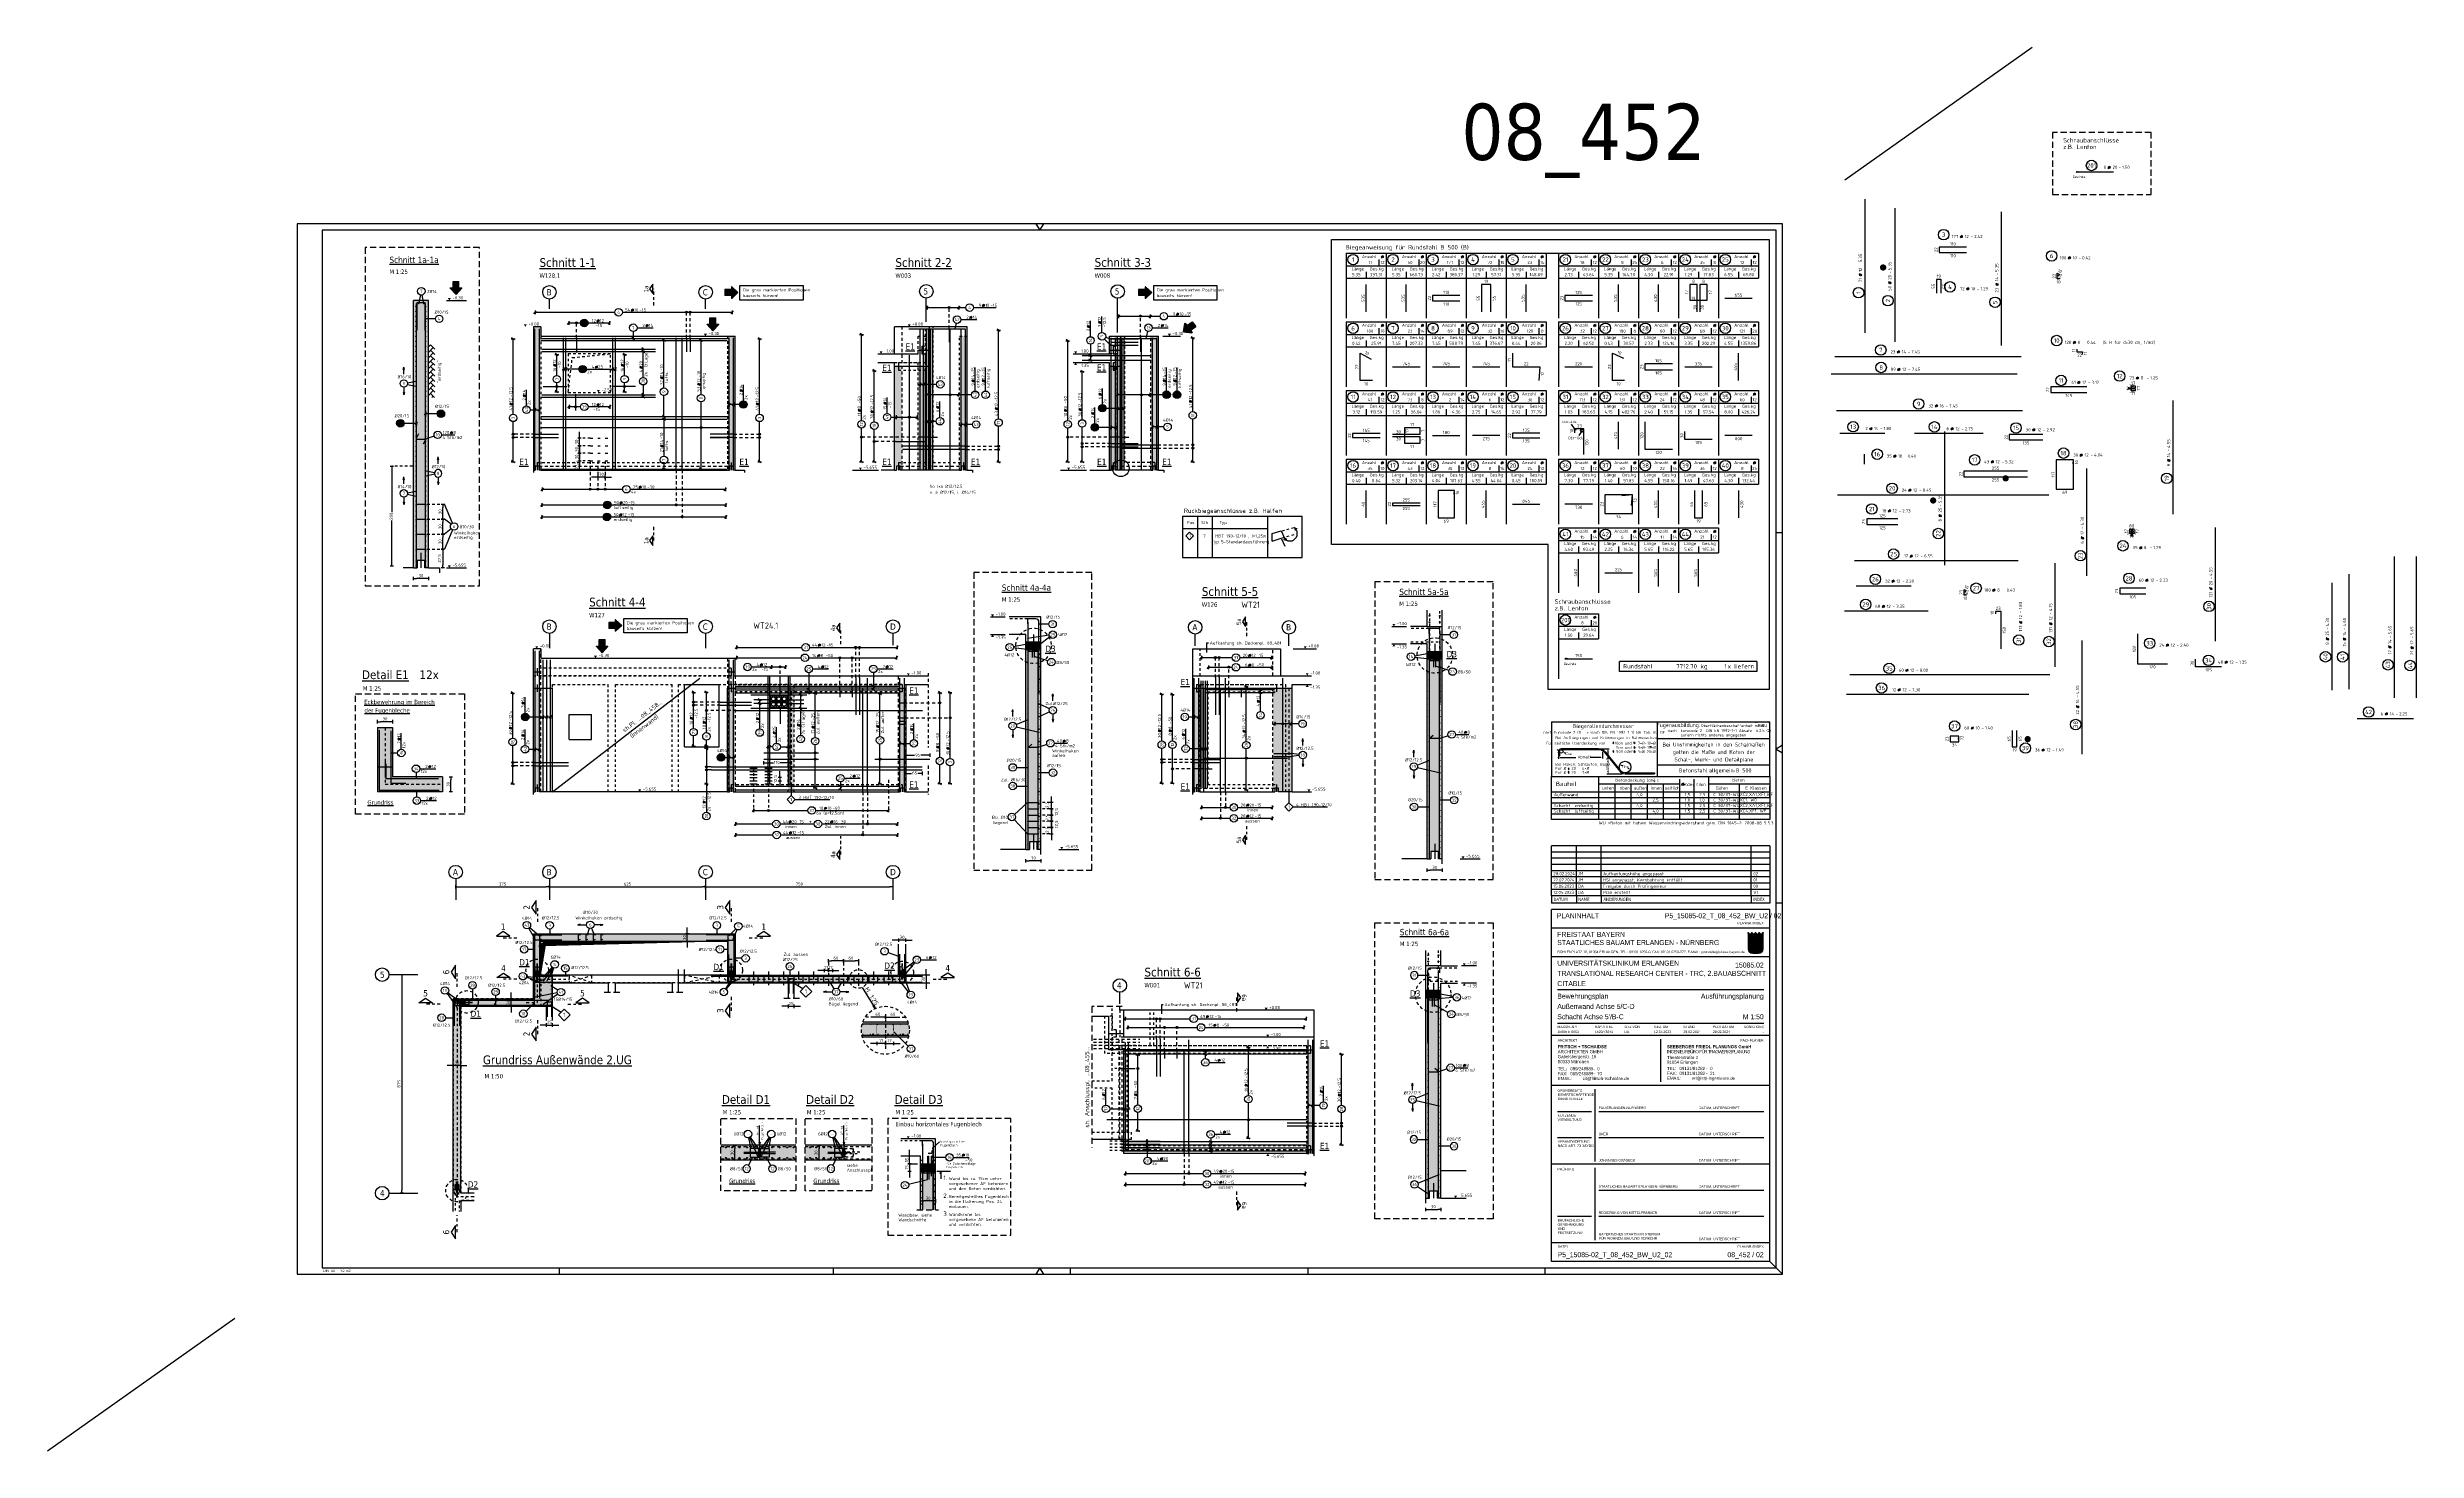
# Model space of a CAD drawing. Extents: x -0.5 to 94.3, y -7.1 to 49.1.
import ezdxf
from ezdxf.enums import TextEntityAlignment as Align

# ---------------------------------------------------------------- set-up
doc = ezdxf.new("R2010")
doc.units = 0
doc.header["$LTSCALE"] = 0.5
for name, pattern in [('AUSGEZOGEN', [1000.01, 1000, 0.01]), ('DASHDOT2', [0.5, 0.25, -0.125, 0, -0.125]), ('DASHDOTSMALL', [1.05, 0.5, -0.25, 0.05, -0.25]), ('DASHED', [0.75, 0.5, -0.25]), ('DIVIDE2', [0.625, 0.25, -0.125, 0, -0.125, 0, -0.125]), ('DOT', [0.175, 0.05, -0.125]), ('GETRENNT2', [0.625, 0.25, -0.125, 0, -0.125, 0, -0.125]), ('HIDDEN', [0.375, 0.25, -0.125]), ('HIDDEN2', [0.187, 0.125, -0.062]), ('HIDDEN4', [0.12, 0.02, -0.1]), ('PUNKT', [0.175, 0.05, -0.125]), ('STRICHLINIE', [0.75, 0.5, -0.25]), ('STRICHPUNKT', [1, 0.5, -0.25, 0, -0.25]), ('STRICHPUNKT2', [0.55, 0.25, -0.125, 0.05, -0.125]), ('VERDECKT', [0.375, 0.25, -0.125])]:
    doc.linetypes.add(name, pattern=pattern)
for name, color, linetype in [('1.UG', 7, 'Continuous'), ('40 A Plankopf Text F+T', 7, 'Continuous'), ('ACHSEN', 150, 'Continuous'), ('AFB', 7, 'Continuous'), ('AFU', 7, 'Continuous'), ('BET-ANS', 7, 'Continuous'), ('BETON', 7, 'Continuous'), ('DETAIL', 7, 'Continuous'), ('DRUEBER', 7, 'Continuous'), ('Fugenband', 7, 'Continuous'), ('grau_dunkel', 7, 'Continuous'), ('grau_hell', 7, 'Continuous'), ('grau_mittel', 7, 'Continuous'), ('HBT', 7, 'Continuous'), ('HILFE', 7, 'Continuous'), ('index', 7, 'Continuous'), ('koten', 7, 'Continuous'), ('LENTON', 7, 'Continuous'), ('MASSE', 7, 'Continuous'), ('OBJEKT', 7, 'Continuous'), ('RAHMEN', 7, 'Continuous'), ('RND', 7, 'Continuous'), ('RND_BILD', 7, 'Continuous'), ('SCHATTEN', 15, 'Continuous'), ('SCHNITTE', 6, 'STRICHPUNKT'), ('SFP_Achsen', 7, 'Continuous'), ('STEMPEL', 7, 'Continuous'), ('TEXT', 7, 'Continuous'), ('VERDECKT', 7, 'Continuous'), ('WBZ', 7, 'Continuous'), ('WD', 7, 'Continuous')]:
    doc.layers.add(name, color=color, linetype=linetype)
doc.layers.add('NOPLOT', color=7, linetype='Continuous', plot=False)
doc.styles.add('ERSTELLTER_STIL_3', font='arial.ttf')
doc.styles.add('ERSTELLTER_STIL_4', font='arialbd.ttf')
doc.styles.add('helv', font='tahoma.ttf')
doc.styles.add('liste', font='isocp-e.shx')
doc.styles.add('plankopf_ArialN', font='ARIALN.TTF')
doc.styles.add('txt', font='isocp.shx')
doc.linetypes.add('AFU_50K', pattern='A,0.15,["/",Standard,S=0.2,R=0,X=-0.01,Y=-0.1],0.07,["/",Standard,S=0.2,R=0,X=-0.01,Y=-0.1],0.15', length=0.37)
doc.linetypes.add('AFU_50L', pattern='A,0.75,["/",Standard,S=0.2,R=0,X=-0.01,Y=-0.1],0.07,["/",Standard,S=0.2,R=0,X=-0.01,Y=-0.1],0.75', length=1.57)
doc.linetypes.add('AFU_50M', pattern='A,0.45,["/",Standard,S=0.2,R=0,X=-0.01,Y=-0.1],0.07,["/",Standard,S=0.2,R=0,X=-0.01,Y=-0.1],0.45', length=0.97)
doc.dimstyles.new('DOT_I', dxfattribs={"dimscale": 0.5, "dimtxt": 0.25, "dimasz": 0.25, "dimexe": 0.1, "dimexo": 0.3, "dimgap": 0.1, "dimtad": 1, "dimdec": 3, "dimzin": 3, "dimtxsty": 'txt', "dimblk": 'DOT', "dimblk1": 'DOT', "dimblk2": 'DOT', "dimsah": 1, "dimcen": 0.1, "dimse1": 1, "dimse2": 1, "dimazin": 0, "dimtfac": 1, "dimtdec": 4, "dimtix": 1, "dimtmove": 2, "dimatfit": 3, "dimfxl": 0, "dimtvp": 1, "dimtolj": 1, "dimtzin": 0, "dimarcsym": 0})
pattern_1 = [(0, (-322.07857, -163.97815), (8e-17, 0.254), [])]

# ---------------------------------------------------------------- blocks, each defined once
blk = doc.blocks.new('Bundeslandwappen')
at = {"lineweight": 9, "true_color": 0xffffff}
for points in [[(-5.8, 16.5), (-6, 16.5), (-6, 16.3), (-5.8, 16.3)], [(-5.1, 15.7), (-5.3, 15.7), (-5.3, 15.5), (-5.1, 15.5)], [(-3.5, 15.7), (-3.7, 15.7), (-3.7, 15.5), (-3.5, 15.5)], [(-2.8, 16.5), (-3, 16.5), (-3, 16.3), (-2.8, 16.3)], [(-2.2, 15.7), (-2.4, 15.7), (-2.4, 15.5), (-2.2, 15.5)], [(-0.6, 15.7), (-0.8, 15.7), (-0.8, 15.5), (-0.6, 15.5)], [(0.1, 16.5), (-0.1, 16.5), (-0.1, 16.3), (0.1, 16.3)], [(0.8, 15.7), (0.6, 15.7), (0.6, 15.5), (0.8, 15.5)], [(2.4, 15.7), (2.2, 15.7), (2.2, 15.5), (2.4, 15.5)], [(3, 16.5), (2.8, 16.5), (2.8, 16.3), (3, 16.3)], [(3.7, 15.7), (3.5, 15.7), (3.5, 15.5), (3.7, 15.5)], [(5.3, 15.7), (5.1, 15.7), (5.1, 15.5), (5.3, 15.5)], [(6, 16.5), (5.8, 16.5), (5.8, 16.3), (6, 16.3)]]:
    blk.add_hatch(color=7, dxfattribs=at).paths.add_polyline_path(points)
at = {"true_color": 0xffffff}
for points in [[(-5.3, 12.6), (-5.7, 12.6), (-5.7, 12.2), (-5.1, 12)], [(-3.6, 8.4), (-5.7, 9.2), (-5.7, 6.2), (-2.1, 4.9)], [(-5.7, 6.1), (-5.7, 3.7, 0.041392), (-5.7, 3.1), (-4.2, 2.6)], [(-1.4, 10.7), (-5.1, 12), (-3.6, 8.4), (0.1, 7.1)], [(-0.6, 1.3), (-4.2, 2.6), (-3.3, 0.4, 0.073774), (-2.3, 0.3), (-0.1, 0.3)], [(0.9, 12.6), (-2.2, 12.6), (-1.4, 10.7), (2.2, 9.4)], [(1.6, 3.6), (-2.1, 4.9), (-0.6, 1.3), (2.4, 0.3, 0.043654), (2.9, 0.4)], [(3.7, 5.8), (0.1, 7.1), (1.6, 3.6), (5.2, 2.3)], [(4, 12.6), (1.7, 12.6), (4.4, 11.6)], [(5.7, 8.1), (2.2, 9.4), (3.7, 5.8), (5.7, 5.1)], [(5.7, 11.2), (4.4, 11.6), (5.7, 8.5)]]:
    blk.add_hatch(color=7, dxfattribs=at).paths.add_polyline_path(points)
at = {"lineweight": 9}
h = blk.add_hatch(dxfattribs=at)
h.set_pattern_fill('ANSI31', color=256, scale=0.08, angle=315, style=0)
h.set_pattern_definition(pattern_1)
h.paths.add_polyline_path([(-5.1, 12), (-5.7, 12.2), (-5.7, 9.2), (-3.6, 8.4)])
h = blk.add_hatch(dxfattribs=at)
h.set_pattern_fill('ANSI31', color=256, scale=0.08, angle=315, style=0)
h.set_pattern_definition(pattern_1)
h.paths.add_polyline_path([(-2.1, 4.9), (-5.7, 6.2), (-5.7, 6.1), (-4.2, 2.6), (-0.6, 1.3)])
h = blk.add_hatch(dxfattribs=at)
h.set_pattern_fill('ANSI31', color=256, scale=0.08, angle=315, style=0)
h.set_pattern_definition(pattern_1)
h.paths.add_polyline_path([(-4.2, 2.6), (-5.7, 3.1, 0.285055), (-3.3, 0.4)])
h = blk.add_hatch(dxfattribs=at)
h.set_pattern_fill('ANSI31', color=256, scale=0.08, angle=315, style=0)
h.set_pattern_definition(pattern_1)
h.paths.add_polyline_path([(-2.2, 12.6), (-5.3, 12.6), (-5.1, 12), (-1.4, 10.7)])
h = blk.add_hatch(dxfattribs=at)
h.set_pattern_fill('ANSI31', color=256, scale=0.08, angle=315, style=0)
h.set_pattern_definition(pattern_1)
h.paths.add_polyline_path([(0.1, 7.1), (-3.6, 8.4), (-2.1, 4.9), (1.6, 3.6)])
h = blk.add_hatch(dxfattribs=at)
h.set_pattern_fill('ANSI31', color=256, scale=0.08, angle=315, style=0)
h.set_pattern_definition(pattern_1)
h.paths.add_polyline_path([(2.2, 9.4), (-1.4, 10.7), (0.1, 7.1), (3.7, 5.8)])
h = blk.add_hatch(dxfattribs=at)
h.set_pattern_fill('ANSI31', color=256, scale=0.08, angle=315, style=0)
h.set_pattern_definition(pattern_1)
h.paths.add_polyline_path([(-0.6, 1.3), (-0.1, 0.3), (2.3, 0.3, 0.004354), (2.4, 0.3)])
h = blk.add_hatch(dxfattribs=at)
h.set_pattern_fill('ANSI31', color=256, scale=0.08, angle=315, style=0)
h.set_pattern_definition(pattern_1)
h.paths.add_polyline_path([(4.4, 11.6), (1.7, 12.6), (0.9, 12.6), (2.2, 9.4), (5.7, 8.1), (5.7, 8.5)])
h = blk.add_hatch(dxfattribs=at)
h.set_pattern_fill('ANSI31', color=256, scale=0.08, angle=315, style=0)
h.set_pattern_definition(pattern_1)
h.paths.add_polyline_path([(5.3, 2.1), (5.2, 2.3), (1.6, 3.6), (2.9, 0.4, 0.22704)])
h = blk.add_hatch(dxfattribs=at)
h.set_pattern_fill('ANSI31', color=256, scale=0.08, angle=315, style=0)
h.set_pattern_definition(pattern_1)
h.paths.add_polyline_path([(5.7, 5.1), (3.7, 5.8), (5.2, 2.3), (5.4, 2.2, 0.111178), (5.7, 3.7)])
h = blk.add_hatch(dxfattribs=at)
h.set_pattern_fill('ANSI31', color=256, scale=0.08, angle=315, style=0)
h.set_pattern_definition(pattern_1)
h.paths.add_polyline_path([(5.7, 12.6), (4, 12.6), (4.4, 11.6), (5.7, 11.2)])
for p, q in [((-6, 16.1), (-6, 3.7)), ((-6, 13.3), (6, 13.3)), ((-6, 12.9), (6, 12.9)), ((-5.7, 12.6), (-5.7, 3.7)), ((-5.7, 12.6), (5.7, 12.6)), ((-5.7, 12.2), (5.7, 8.1)), ((-5.7, 9.2), (5.7, 5.1)), ((-5.7, 6.2), (5.4, 2.2)), ((-5.7, 6.1), (-3.3, 0.4)), ((-5.7, 3.1), (2.4, 0.3)), ((-5.6, 16.6), (-5.6, 16.7)), ((-5.6, 15), (-5.6, 15.2)), ((-5.3, 15.2), (-5.3, 15)), ((-4.7, 14.5), (-5.3, 14.5)), ((-5.3, 12.6), (-0.1, 0.3)), ((-4.1, 14.5), (-3.5, 14.5)), ((-3.5, 15.2), (-3.5, 15)), ((-3.4, 13.9), (-2.9, 14.2)), ((-2.9, 13.6), (-3.4, 13.9)), ((-3.2, 16.6), (-3.2, 16.7)), ((-3.2, 15), (-3.2, 15.2)), ((-2.9, 15.6), (-2.9, 14.5)), ((-2.9, 14.2), (-2.5, 13.9)), ((-2.5, 13.9), (-2.9, 13.6)), ((-2.7, 16.6), (-2.7, 16.7)), ((-2.7, 15), (-2.7, 15.2)), ((-2.4, 15.2), (-2.4, 15)), ((-1.7, 14.5), (-2.3, 14.5)), ((-2.3, 0.3), (2.3, 0.3)), ((-2.3, 0), (2.3, 0)), ((-2.2, 12.6), (2.9, 0.4)), ((-1.2, 14.5), (-0.6, 14.5)), ((-0.5, 15.2), (-0.5, 15)), ((0, 14.2), (-0.4, 13.9)), ((-0.4, 13.9), (0, 13.6)), ((-0.3, 16.6), (-0.2, 16.7)), ((-0.2, 15), (-0.2, 15.2)), ((0, 15.6), (0, 14.5)), ((0.4, 13.9), (0, 14.2)), ((0, 13.6), (0.4, 13.9)), ((0.3, 16.6), (0.2, 16.7)), ((0.2, 15), (0.2, 15.2)), ((0.5, 15.2), (0.5, 15)), ((1.2, 14.5), (0.6, 14.5)), ((0.9, 12.6), (5.3, 2.1)), ((1.7, 14.5), (2.3, 14.5)), ((1.7, 12.6), (5.7, 11.2)), ((2.4, 15.2), (2.4, 15)), ((2.9, 14.2), (2.5, 13.9)), ((2.5, 13.9), (2.9, 13.6)), ((2.7, 16.6), (2.7, 16.7)), ((2.7, 15), (2.7, 15.2)), ((2.9, 15.6), (2.9, 14.5)), ((3.4, 13.9), (2.9, 14.2)), ((2.9, 13.6), (3.4, 13.9)), ((3.2, 16.6), (3.2, 16.7)), ((3.2, 15), (3.2, 15.2)), ((3.5, 15.2), (3.5, 15)), ((4.1, 14.5), (3.5, 14.5)), ((4, 12.6), (5.7, 8.5)), ((4.7, 14.5), (5.3, 14.5)), ((5.3, 15.2), (5.3, 15)), ((5.6, 16.6), (5.6, 16.7)), ((5.6, 15), (5.6, 15.2)), ((5.7, 3.7), (5.7, 12.6)), ((6, 3.7), (6, 16.1))]:
    blk.add_line(p, q, dxfattribs=at)
for points in [[(-5.8, 16.3), (-6, 16.3), (-6, 16.5), (-5.8, 16.5)], [(-5.1, 15.5), (-5.3, 15.5), (-5.3, 15.7), (-5.1, 15.7)], [(-4.1, 13.7), (-4.8, 13.7), (-4.8, 14.1), (-4.1, 14.1)], [(-3.7, 15.5), (-3.5, 15.5), (-3.5, 15.7), (-3.7, 15.7)], [(-2.8, 16.3), (-3, 16.3), (-3, 16.5), (-2.8, 16.5)], [(-2.2, 15.5), (-2.4, 15.5), (-2.4, 15.7), (-2.2, 15.7)], [(-1.8, 13.7), (-1, 13.7), (-1, 14.1), (-1.8, 14.1)], [(-0.8, 15.5), (-0.6, 15.5), (-0.6, 15.7), (-0.8, 15.7)], [(0.1, 16.3), (-0.1, 16.3), (-0.1, 16.5), (0.1, 16.5)], [(0.8, 15.5), (0.6, 15.5), (0.6, 15.7), (0.8, 15.7)], [(1.8, 13.7), (1, 13.7), (1, 14.1), (1.8, 14.1)], [(2.2, 15.5), (2.4, 15.5), (2.4, 15.7), (2.2, 15.7)], [(3, 16.3), (2.8, 16.3), (2.8, 16.5), (3, 16.5)], [(3.7, 15.5), (3.5, 15.5), (3.5, 15.7), (3.7, 15.7)], [(4.1, 13.7), (4.8, 13.7), (4.8, 14.1), (4.1, 14.1)], [(5.1, 15.5), (5.3, 15.5), (5.3, 15.7), (5.1, 15.7)], [(5.8, 16.3), (6, 16.3), (6, 16.5), (5.8, 16.5)]]:
    blk.add_lwpolyline(points, close=True, dxfattribs=at)
for centre in [(-5.3, 13.9), (-3.7, 13.9), (-2.2, 13.9), (-0.7, 13.9), (0.7, 13.9), (2.2, 13.9), (3.7, 13.9), (5.3, 13.9)]:
    blk.add_circle(centre, 0.123, dxfattribs=at)
for centre, radius, start, end in [((-5.9, 16.5), 0.362, 44.6681, 253.1183), ((-2.3, 3.7), 3.7, 180, 270), ((-2.3, 3.7), 3.4, 180, 270), ((-5.7, 16.7), 0.05, 6.6615, 44.6681), ((-5.6, 16.6), 0.05, 186.6615, 265.6209), ((-5.6, 16.3), 0.281, 346.0232, 85.6209), ((-5.4, 16), 0.179, 74.7883, 15.1356), ((-5.5, 15.2), 0.157, 3.2756, 179.5521), ((-5.2, 15), 0.453, 182.8328, 261.3043), ((-5.4, 16.2), 0.05, 254.7883, 346.0232), ((-5.2, 16), 0.05, 93.0633, 195.1356), ((-5.3, 15.2), 0.191, 249.6358, 3.0857), ((-5.2, 15.9), 0.224, 350.9542, 93.0633), ((-5, 15.2), 0.05, 82.9467, 183.0857), ((-5, 15.5), 0.249, 262.9467, 77.8855), ((-4.9, 15.8), 0.05, 170.9542, 257.8855), ((-4.6, 14.9), 0.224, 71.4, 0), ((-4.7, 14.9), 0.312, 275.9649, 353.9773), ((-4.4, 15.2), 0.208, 317.0775, 222.9225), ((-4.2, 14.9), 0.224, 180, 108.6), ((-4.1, 14.9), 0.312, 186.0227, 264.0351), ((-3.8, 15.5), 0.249, 102.1145, 277.0533), ((-3.9, 15.8), 0.05, 282.1145, 9.0458), ((-3.6, 15.9), 0.224, 86.9367, 189.0458), ((-3.8, 15.2), 0.05, 356.9143, 97.0533), ((-3.5, 15.2), 0.191, 176.9143, 290.3642), ((-3.4, 16), 0.179, 164.8644, 105.2117), ((-3.6, 16), 0.05, 344.8644, 86.9367), ((-3.2, 16.3), 0.281, 94.3791, 193.9768), ((-3.4, 16.2), 0.05, 193.9768, 285.2117), ((-3.3, 15.2), 0.157, 0.4479, 176.7244), ((-3.6, 15), 0.453, 278.6957, 357.1672), ((-2.9, 16.6), 0.264, 24.0166, 155.3409), ((-3.1, 16.7), 0.05, 155.2288, 173.3385), ((-3.2, 16.6), 0.05, 274.3791, 353.3385), ((-2.7, 16.7), 0.05, 6.6615, 24.0166), ((-2.6, 16.6), 0.05, 186.6615, 265.6209), ((-2.5, 16), 0.179, 74.7883, 15.1356), ((-2.6, 15.2), 0.157, 3.2756, 179.5521), ((-2.3, 15), 0.453, 182.8328, 261.3043), ((-2.7, 16.3), 0.281, 346.0232, 85.6209), ((-2.4, 16.2), 0.05, 254.7883, 346.0232), ((-2.3, 15.2), 0.191, 249.6358, 3.0857), ((-2.3, 15.9), 0.224, 350.9542, 93.0633), ((-2.3, 16), 0.05, 93.0633, 195.1356), ((-2.1, 15.5), 0.249, 262.9467, 77.8855), ((-2.1, 15.2), 0.05, 82.9467, 183.0857), ((-2, 15.8), 0.05, 170.9542, 257.8855), ((-1.7, 14.9), 0.224, 71.4, 0), ((-1.5, 15.2), 0.208, 317.0775, 222.9225), ((-1.8, 14.9), 0.312, 275.9649, 353.9773), ((-1.2, 14.9), 0.224, 180, 108.6), ((-1.2, 14.9), 0.312, 186.0227, 264.0351), ((-0.9, 15.5), 0.249, 102.1145, 277.0533), ((-0.7, 15.9), 0.224, 86.9367, 189.0458), ((-0.9, 15.8), 0.05, 282.1145, 9.0458), ((-0.8, 15.2), 0.05, 356.9143, 97.0533), ((-0.6, 15.2), 0.191, 176.9143, 290.3642), ((-0.7, 16), 0.05, 344.8644, 86.9367), ((-0.3, 16.3), 0.281, 94.3791, 193.9768), ((-0.4, 16), 0.179, 164.8644, 105.2117), ((-0.5, 16.2), 0.05, 193.9768, 285.2117), ((-0.7, 15), 0.453, 278.6957, 357.1672), ((-0.4, 15.2), 0.157, 0.4479, 176.7244), ((-0.3, 16.6), 0.05, 274.3791, 353.3385), ((0, 16.6), 0.264, 24.0166, 155.3409), ((-0.2, 16.7), 0.05, 155.2288, 173.3385), ((0.2, 16.7), 0.05, 6.6615, 24.0166), ((0.4, 15.2), 0.157, 3.2756, 179.5521), ((0.7, 15), 0.453, 182.8328, 261.3043), ((0.3, 16.6), 0.05, 186.6615, 265.6209), ((0.3, 16.3), 0.281, 346.0232, 85.6209), ((0.4, 16), 0.179, 74.7883, 15.1356), ((0.5, 16.2), 0.05, 254.7883, 346.0232), ((0.6, 15.2), 0.191, 249.6358, 3.0857), ((0.7, 16), 0.05, 93.0633, 195.1356), ((0.7, 15.9), 0.224, 350.9542, 93.0633), ((0.8, 15.2), 0.05, 82.9467, 183.0857), ((0.9, 15.5), 0.249, 262.9467, 77.8855), ((0.9, 15.8), 0.05, 170.9542, 257.8855), ((1.2, 14.9), 0.224, 71.4, 0), ((1.2, 14.9), 0.312, 275.9649, 353.9773), ((1.5, 15.2), 0.208, 317.0775, 222.9225), ((1.7, 14.9), 0.224, 180, 108.6), ((1.8, 14.9), 0.312, 186.0227, 264.0351), ((2.1, 15.5), 0.249, 102.1145, 277.0533), ((2.3, 15.9), 0.224, 86.9367, 189.0458), ((2, 15.8), 0.05, 282.1145, 9.0458), ((2.1, 15.2), 0.05, 356.9143, 97.0533), ((2.3, 15.2), 0.191, 176.9143, 290.3642), ((2.5, 16), 0.179, 164.8644, 105.2117), ((2.3, 16), 0.05, 344.8644, 86.9367), ((2.3, 15), 0.453, 278.6957, 357.1672), ((2.3, 3.7), 3.7, 270, 0), ((2.3, 3.7), 3.4, 270, 0), ((2.7, 16.3), 0.281, 94.3791, 193.9768), ((2.4, 16.2), 0.05, 193.9768, 285.2117), ((2.6, 15.2), 0.157, 0.4479, 176.7244), ((2.6, 16.6), 0.05, 274.3791, 353.3385), ((2.9, 16.6), 0.264, 24.0166, 155.3409), ((2.7, 16.7), 0.05, 155.2288, 173.3385), ((3.1, 16.7), 0.05, 6.6615, 24.0166), ((3.2, 16.6), 0.05, 186.6615, 265.6209), ((3.2, 16.3), 0.281, 346.0232, 85.6209), ((3.4, 16), 0.179, 74.7883, 15.1356), ((3.3, 15.2), 0.157, 3.2756, 179.5521), ((3.6, 15), 0.453, 182.8328, 261.3043), ((3.4, 16.2), 0.05, 254.7883, 346.0232), ((3.6, 16), 0.05, 93.0633, 195.1356), ((3.5, 15.2), 0.191, 249.6358, 3.0857), ((3.6, 15.9), 0.224, 350.9542, 93.0633), ((3.8, 15.2), 0.05, 82.9467, 183.0857), ((3.8, 15.5), 0.249, 262.9467, 77.8855), ((3.9, 15.8), 0.05, 170.9542, 257.8855), ((4.2, 14.9), 0.224, 71.4, 0), ((4.1, 14.9), 0.312, 275.9649, 353.9773), ((4.4, 15.2), 0.208, 317.0775, 222.9225), ((4.6, 14.9), 0.224, 180, 108.6), ((4.7, 14.9), 0.312, 186.0227, 264.0351), ((5, 15.5), 0.249, 102.1145, 277.0533), ((4.9, 15.8), 0.05, 282.1145, 9.0458), ((5.2, 15.9), 0.224, 86.9367, 189.0458), ((5, 15.2), 0.05, 356.9143, 97.0533), ((5.3, 15.2), 0.191, 176.9143, 290.3642), ((5.4, 16), 0.179, 164.8644, 105.2117), ((5.2, 16), 0.05, 344.8644, 86.9367), ((5.6, 16.3), 0.281, 94.3791, 193.9768), ((5.4, 16.2), 0.05, 193.9768, 285.2117), ((5.5, 15.2), 0.157, 0.4479, 176.7244), ((5.2, 15), 0.453, 278.6957, 357.1672), ((5.9, 16.5), 0.362, 286.8817, 135.3319), ((5.7, 16.7), 0.05, 135.3319, 173.3385), ((5.6, 16.6), 0.05, 274.3791, 353.3385)]:
    blk.add_arc(centre, radius, start, end, dxfattribs=at)
blk = doc.blocks.new('Plankopf_PU')
for p, q in [((-18.5, 25.4), (-18.5, 27.7)), ((-1, 27.7), (-18.5, 27.7)), ((-1, 27.7), (-18.5, 27.7)), ((-1, 25.4), (-1, 27.7)), ((-1, 25.4), (-18.5, 25.4)), ((-1, 25.4), (-18.5, 25.4)), ((-18.5, 19.1), (-18.5, 25.4)), ((-1, 19.1), (-1, 25.4)), ((-1.5, 22.75), (-18, 22.75)), ((-18.5, 15.1), (-18.5, 19.1)), ((-1, 19.1), (-18.5, 19.1)), ((-18, 20.1), (-1.5, 20.1)), ((-1, 15.1), (-1, 19.1)), ((-9.75, 18.8), (-9.75, 15.4)), ((-1, 15.1), (-18.5, 15.1)), ((-1, 15.1), (-18.5, 15.1)), ((-18.5, 8.8), (-18.5, 15.1)), ((-15, 9), (-15, 14.8)), ((-1, 8.8), (-1, 15.1)), ((-15.3, 13), (-18, 13)), ((-1.5, 13), (-14.7, 13)), ((-15.3, 10.9), (-18, 10.9)), ((-1.5, 10.9), (-14.7, 10.9)), ((-18.5, 2.5), (-18.5, 8.8)), ((-1, 8.8), (-18.5, 8.8)), ((-15, 2.7), (-15, 8.5)), ((-1, 2.5), (-1, 8.8)), ((-1.5, 6.7), (-14.7, 6.7)), ((-15.3, 4.6), (-18, 4.6)), ((-1.5, 4.6), (-14.7, 4.6)), ((-1, 2.5), (-18.5, 2.5)), ((-18.5, 1), (-18.5, 2.5)), ((-1, 2.5), (-18.5, 2.5)), ((-1, 1), (-1, 2.5)), ((-1, 1), (-18.5, 1))]:
    blk.add_line(p, q)
at = {"xscale": 0.1, "yscale": 0.1, "zscale": 0.1}
blk.add_blockref('Bundeslandwappen', (-2.15, 25.67), dxfattribs=at)
at = {"linetype": 'AUSGEZOGEN', "lineweight": 35, "style": 'plankopf_ArialN'}
blk.add_text('STAATLICHES BAUAMT ERLANGEN - NÜRNBERG', height=0.4, dxfattribs=at).set_placement((-18.03, 26.55), align=Align.MIDDLE_LEFT)
for s, height, p in [('FREISTAAT BAYERN', 0.4, (-18.03, 27.4)), ('PRÜFUNG', 0.2, (-18.01, 8.5))]:
    blk.add_text(s, height=height, dxfattribs=at).set_placement(p, align=Align.TOP_LEFT)
at = {"style": 'plankopf_ArialN'}
for s, p in [('BOHLENPLATZ 18, 91054 ERLANGEN, TEL.: 09131 6259-0, FAX: 09131 6259-377, E-MAIL: poststelle@stbaer.bayern.de', (-18.01, 25.7)), ('MASSN.-NR', (-18.01, 19.7)), ('KAP./TITEL', (-15.01, 19.7)), ('GEZ.VON', (-12.64, 19.7)), ('GEZ. AM', (-10.29, 19.7)), ('STAND', (-7.93, 19.7)), ('PLOTDATUM', (-5.57, 19.7)), ('FAU ERLANGEN-NÜRNBERG', (-14.71, 13.21)), ('DATUM, UNTERSCHRIFT', (-6.69, 13.21)), ('UKER', (-14.71, 11.11)), ('DATUM, UNTERSCHRIFT', (-6.68, 11.11)), ('JOHANNES GRASECK', (-14.7, 9.01)), ('DATUM, UNTERSCHRIFT', (-6.68, 9.01)), ('STAATLICHES BAUAMT ERLANGEN-NÜRNBERG', (-14.71, 6.91)), ('DATUM, UNTERSCHRIFT', (-6.69, 6.91)), ('REGIERUNG VON MITTELFRANKEN', (-14.71, 4.81)), ('DATUM, UNTERSCHRIFT', (-6.68, 4.81)), ('DATEI', (-18, 2.1)), ('DATUM, UNTERSCHRIFT', (-6.68, 2.71))]:
    blk.add_text(s, height=0.2, dxfattribs=at).set_placement(p)
for s, p in [('SONSTIGES', (-1.49, 19.7)), ('PLANNR./INDEX', (-1.5, 2.1))]:
    blk.add_text(s, height=0.2, dxfattribs=at).set_placement(p, align=Align.RIGHT)
at = {"linetype": 'AUSGEZOGEN', "lineweight": 35, "style": 'plankopf_ArialN'}
blk.add_text('ARCHITEKT', height=0.2, dxfattribs=at).set_placement((-17.99, 18.61))
blk.add_text('FACHPLANER', height=0.2, dxfattribs=at).set_placement((-1.52, 18.61), align=Align.RIGHT)
at = {"insert": (-5.57, 19.3), "char_height": 0.2, "attachment_point": 7, "style": 'plankopf_ArialN'}
blk.add_mtext('28.02.2024', dxfattribs=at)
at = {"char_height": 0.2, "attachment_point": 1, "style": 'plankopf_ArialN'}
for s, insert, width in [('GRUNDBESITZ\\PBEWIRTSCHAFTENDE DIENSTSTELLE', (-18, 14.8), 2.5), ('NUTZENDE^JVERWALTUNG', (-18, 12.8), 2.6984), ('VERANTWORTUNG  NACH ART. 73 BAYBO', (-17.99, 10.71), 2.6877), ('BAUFACHLICHE GENEHMIGUNG UND FESTSETZUNG', (-18, 4.4), 2.2311), ('BAYERISCHES STAATSMINISTERIUM ^JFÜR WOHNEN, BAU UND VERKEHR', (-14.69, 3.29), 9.2941)]:
    blk.add_mtext(s, dxfattribs=dict(at, insert=insert, width=width))
at = {"style": 'plankopf_ArialN'}
for tag, p in [('PROJEKTBEZEICHNUNGZ1', (-18.03, 24.58)), ('PROJEKTBEZEICHNUNGZ2', (-18.03, 23.76)), ('PROJEKTBEZEICHNUNGZ3', (-18.03, 22.94))]:
    blk.add_attdef(tag, text='', height=0.4, dxfattribs=at).set_placement(p, align=Align.BOTTOM_LEFT)
for tag, p in [('GEB.-NR', (-1.5, 24.95)), ('0.000X', (-1.51, 1.75))]:
    blk.add_attdef(tag, text='', height=0.4, dxfattribs=at).set_placement(p, align=Align.TOP_RIGHT)
for tag, p, height in [('PLANINHALTZ1', (-18.03, 22.06), 0.4), ('PLANINHALTZ2', (-18.03, 21.23), 0.4), ('PLANINHALTZ3', (-18.03, 20.41), 0.4), ('MASSN.-NR', (-18.01, 19.3), 0.2), ('KAPITEL/TITEL', (-15.01, 19.3), 0.2), ('GEZ_VON', (-12.64, 19.3), 0.2), ('GEZ_AM', (-10.29, 19.3), 0.2), ('STAND', (-7.93, 19.3), 0.2)]:
    blk.add_attdef(tag, p, '', height=height, dxfattribs=at)
for tag, height, p in [('PROJEKTKATEGORIE', 0.4, (-1.5, 21.23)), ('PLANUNGSPHASE', 0.4, (-1.5, 22.06)), ('MAßSTAB', 0.4, (-1.5, 20.41)), ('SONSTIGES', 0.2, (-1.5, 19.3))]:
    blk.add_attdef(tag, text='', height=height, dxfattribs=at).set_placement(p, align=Align.RIGHT)
at = {"layer": '40 A Plankopf Text F+T', "color": 7, "linetype": 'Continuous', "lineweight": 13, "char_height": 0.25, "attachment_point": 7}
for s, insert, style in [('\\A1;ARCHITEKTEN GMBH', (-17.99, 17.68), 'ERSTELLTER_STIL_3'), ('\\A1;Gabelsbergerstr. 15', (-17.99, 17.21), 'ERSTELLTER_STIL_3'), ('\\A1;80333 München', (-17.99, 16.88), 'ERSTELLTER_STIL_3'), ('\\A1;FRITSCH + TSCHAIDSE ', (-17.99, 18.08), 'ERSTELLTER_STIL_4'), ('\\A1;SEEBERGER FRIEDL PLANUNGS GmbH', (-9.24, 18.08), 'ERSTELLTER_STIL_4'), ('\\A1;Theaterstraße 2', (-9.24, 17.21), 'ERSTELLTER_STIL_3'), ('\\A1;91054 Erlangen', (-9.24, 16.77), 'ERSTELLTER_STIL_3'), ('\\A1;{\\T0.8;INGENIEURBÜRO FÜR TRAGWERKSPLANUNG}', (-9.24, 17.68), 'ERSTELLTER_STIL_3')]:
    blk.add_mtext(s, dxfattribs=dict(at, insert=insert, style=style))
at = {"layer": '40 A Plankopf Text F+T', "color": 7, "linetype": 'Continuous', "lineweight": 13, "char_height": 0.25, "attachment_point": 7, "line_spacing_factor": 0.945293, "style": 'ERSTELLTER_STIL_3'}
for s, insert in [('\\A1;TEL: ^I089/248889-  0\\PFAX: ^I089/248889-  70\\PEMAIL: ^Icit@fritsch-tschaidse.de', (-17.99, 15.48)), ('\\A1;TEL: ^I09131/81282 -  0\\PFAX: ^I09131/81282 -  21\\PEMAIL: ^Ierl@sfp-ingenieure.de', (-9.24, 15.48))]:
    blk.add_mtext(s, dxfattribs=dict(at, insert=insert))
blk = doc.blocks.new('Plankopf-ER')
at = {"layer": 'RAHMEN', "color": 7, "linetype": 'Continuous'}
for p, q in [((-0.5, 4.6), (-18, 4.6)), ((-18, 4.1), (-18, 4.6)), ((-0.5, 4.1), (-18, 4.1)), ((-18, 3.6), (-18, 4.1)), ((-16, 4.1), (-16, 4.6)), ((-16, 3.6), (-16, 4.1)), ((-14, 4.1), (-14, 4.6)), ((-14, 3.6), (-14, 4.1)), ((-2, 4.1), (-2, 4.6)), ((-2, 3.6), (-2, 4.1)), ((-0.5, 4.6), (-0.5, 4.1)), ((-0.5, 4.1), (-0.5, 3.6)), ((-0.5, 3.6), (-18, 3.6)), ((-18, 3.1), (-18, 3.6)), ((-0.5, 3.1), (-18, 3.1)), ((-18, 2.6), (-18, 3.1)), ((-0.5, 2.6), (-18, 2.6)), ((-18, 2.1), (-18, 2.6)), ((-0.5, 2.1), (-18, 2.1)), ((-18, 1.6), (-18, 2.1)), ((-16, 3.1), (-16, 3.6)), ((-16, 2.6), (-16, 3.1)), ((-16, 2.1), (-16, 2.6)), ((-16, 1.6), (-16, 2.1)), ((-14, 3.1), (-14, 3.6)), ((-14, 2.6), (-14, 3.1)), ((-14, 2.1), (-14, 2.6)), ((-14, 1.6), (-14, 2.1)), ((-2, 3.1), (-2, 3.6)), ((-2, 2.6), (-2, 3.1)), ((-2, 2.1), (-2, 2.6)), ((-2, 1.6), (-2, 2.1)), ((-0.5, 3.6), (-0.5, 3.1)), ((-0.5, 3.1), (-0.5, 2.6)), ((-0.5, 2.6), (-0.5, 2.1)), ((-0.5, 2.1), (-0.5, 1.6)), ((-0.5, 1.6), (-18, 1.6)), ((-18, 1.1), (-18, 1.6)), ((-0.5, 1.1), (-18, 1.1)), ((-18, 0.6), (-18, 1.1)), ((-0.5, 0.6), (-18, 0.6)), ((-18, 0.6), (-18, 0)), ((-0.5, 0), (-18, 0)), ((-16, 1.1), (-16, 1.6)), ((-16, 0.6), (-16, 1.1)), ((-16, 0.6), (-16, 0)), ((-14, 1.1), (-14, 1.6)), ((-14, 0.6), (-14, 1.1)), ((-14, 0.6), (-14, 0)), ((-2, 1.1), (-2, 1.6)), ((-2, 0.6), (-2, 1.1)), ((-2, 0.6), (-2, 0)), ((-0.5, 1.6), (-0.5, 1.1)), ((-0.5, 1.1), (-0.5, 0.6)), ((-0.5, 0.6), (-0.5, 0))]:
    blk.add_line(p, q, dxfattribs=at)
at = {"layer": 'RAHMEN', "color": 7, "linetype": 'Continuous', "style": 'txt'}
for tag, p in [('INDEX-D8', (-17.84, 4.24)), ('INDEX-D7', (-17.84, 3.74)), ('INDEX-N8', (-15.88, 4.24)), ('INDEX-N7', (-15.88, 3.74)), ('INDEX-X8', (-13.86, 4.24)), ('INDEX-X7', (-13.86, 3.74)), ('INDEX8', (-1.83, 4.24)), ('INDEX7', (-1.83, 3.74)), ('INDEX-D6', (-17.84, 3.24)), ('INDEX-D5', (-17.84, 2.74)), ('INDEX-D4', (-17.84, 2.24)), ('INDEX-D3', (-17.84, 1.74)), ('INDEX-N6', (-15.88, 3.24)), ('INDEX-N5', (-15.88, 2.74)), ('INDEX-N4', (-15.88, 2.24)), ('INDEX-N3', (-15.88, 1.74)), ('INDEX-X6', (-13.86, 3.24)), ('INDEX-X5', (-13.86, 2.74)), ('INDEX-X4', (-13.86, 2.24)), ('INDEX-X3', (-13.86, 1.74)), ('INDEX6', (-1.83, 3.24)), ('INDEX5', (-1.83, 2.74)), ('INDEX4', (-1.83, 2.24)), ('INDEX3', (-1.83, 1.74)), ('INDEX-D2', (-17.84, 1.24)), ('INDEX-D1', (-17.84, 0.74)), ('INDEX-N2', (-15.88, 1.24)), ('INDEX-N1', (-15.88, 0.74)), ('INDEX-X2', (-13.86, 1.24)), ('INDEX-X1', (-13.86, 0.74)), ('INDEX2', (-1.83, 1.24)), ('INDEX1', (-1.83, 0.74))]:
    blk.add_attdef(tag, p, '', height=0.25, dxfattribs=at)
at = {"layer": 'STEMPEL', "color": 7, "linetype": 'Continuous', "style": 'helv'}
for s, p in [('DATUM', (-17.83, 0.18)), ('NAME', (-15.85, 0.18)), ('ÄNDERUNGEN', (-13.83, 0.18))]:
    blk.add_text(s, height=0.25, dxfattribs=at).set_placement(p)
at = {"layer": 'STEMPEL', "color": 7, "linetype": 'Continuous', "style": 'helv', "width": 0.8}
blk.add_text('INDEX', height=0.25, dxfattribs=at).set_placement((-1.83, 0.18))
blk = doc.blocks.new('OKRD_O')
at = {"color": 0, "linetype": 'ByBlock'}
blk.add_solid([(-0.12, 0.2), (0.12, 0.2), (0, 0)], dxfattribs=at)
at = {"color": 0, "linetype": 'ByBlock', "style": 'txt'}
blk.add_attdef('OKRD', (0.25, 0.1), '', height=0.25, dxfattribs=at)
blk = doc.blocks.new('DOT')
at = {"layer": 'MASSE', "color": 7, "linetype": 'Continuous'}
for p, q in [((0, 0), (-1, 0)), ((0, 0.54), (0, -0.54))]:
    blk.add_line(p, q, dxfattribs=at)
at = {"layer": 'MASSE', "color": 7, "linetype": 'Continuous', "const_width": 0.2}
blk.add_lwpolyline([(-0.1, 0, 1), (0.1, 0, 1)], format="xyb", close=True, dxfattribs=at)
blk = doc.blocks.new('*D11')
at = {"layer": 'DEFPOINTS', "color": 0, "linetype": 'AUSGEZOGEN', "transparency": 16777216}
for p in [(29.146, 10.72), (29.396, 10.72), (29.396, 10.72)]:
    blk.add_point(p, dxfattribs=at)
at = {"layer": 'MASSE', "color": 0, "linetype": 'AUSGEZOGEN', "lineweight": -2, "transparency": 16777216}
for p, q in [((29.021, 10.72), (28.896, 10.72)), ((29.146, 10.72), (29.396, 10.72)), ((29.521, 10.72), (29.646, 10.72))]:
    blk.add_line(p, q, dxfattribs=at)
at = {"layer": 'MASSE', "color": 0, "linetype": 'AUSGEZOGEN', "lineweight": -2, "transparency": 16777216, "xscale": 0.125, "yscale": 0.125, "zscale": 0.125}
blk.add_blockref('DOT', (29.146, 10.72), dxfattribs=at)
at = {"layer": 'MASSE', "color": 0, "linetype": 'AUSGEZOGEN', "lineweight": -2, "transparency": 16777216, "xscale": 0.125, "yscale": 0.125, "zscale": 0.125, "rotation": 180}
blk.add_blockref('DOT', (29.396, 10.72), dxfattribs=at)
at = {"layer": 'MASSE', "color": 0, "linetype": 'AUSGEZOGEN', "transparency": 16777216, "insert": (29.271, 10.832), "char_height": 0.125, "attachment_point": 5, "style": 'txt'}
blk.add_mtext('\\A1;25', dxfattribs=at)
blk = doc.blocks.new('*D12')
at = {"layer": 'DEFPOINTS', "color": 0, "linetype": 'AUSGEZOGEN', "transparency": 16777216}
for p in [(15.846, 15.504), (19.596, 15.504), (19.596, 15.504)]:
    blk.add_point(p, dxfattribs=at)
at = {"layer": 'MASSE', "color": 0, "linetype": 'AUSGEZOGEN', "lineweight": -2, "transparency": 16777216}
blk.add_line((15.971, 15.504), (19.471, 15.504), dxfattribs=at)
at = {"layer": 'MASSE', "color": 0, "linetype": 'AUSGEZOGEN', "lineweight": -2, "transparency": 16777216, "xscale": 0.125, "yscale": 0.125, "zscale": 0.125, "rotation": 180}
blk.add_blockref('DOT', (15.846, 15.504), dxfattribs=at)
at = {"layer": 'MASSE', "color": 0, "linetype": 'AUSGEZOGEN', "lineweight": -2, "transparency": 16777216, "xscale": 0.125, "yscale": 0.125, "zscale": 0.125}
blk.add_blockref('DOT', (19.596, 15.504), dxfattribs=at)
at = {"layer": 'MASSE', "color": 0, "linetype": 'AUSGEZOGEN', "transparency": 16777216, "insert": (17.721, 15.617), "char_height": 0.125, "attachment_point": 5, "style": 'txt'}
blk.add_mtext('\\A1;375', dxfattribs=at)
blk = doc.blocks.new('*D13')
at = {"layer": 'DEFPOINTS', "color": 0, "linetype": 'AUSGEZOGEN', "transparency": 16777216}
for p in [(19.596, 15.504), (25.846, 15.504), (25.846, 15.504)]:
    blk.add_point(p, dxfattribs=at)
at = {"layer": 'MASSE', "color": 0, "linetype": 'AUSGEZOGEN', "lineweight": -2, "transparency": 16777216}
blk.add_line((19.721, 15.504), (25.721, 15.504), dxfattribs=at)
at = {"layer": 'MASSE', "color": 0, "linetype": 'AUSGEZOGEN', "lineweight": -2, "transparency": 16777216, "xscale": 0.125, "yscale": 0.125, "zscale": 0.125, "rotation": 180}
blk.add_blockref('DOT', (19.596, 15.504), dxfattribs=at)
at = {"layer": 'MASSE', "color": 0, "linetype": 'AUSGEZOGEN', "lineweight": -2, "transparency": 16777216, "xscale": 0.125, "yscale": 0.125, "zscale": 0.125}
blk.add_blockref('DOT', (25.846, 15.504), dxfattribs=at)
at = {"layer": 'MASSE', "color": 0, "linetype": 'AUSGEZOGEN', "transparency": 16777216, "insert": (22.721, 15.617), "char_height": 0.125, "attachment_point": 5, "style": 'txt'}
blk.add_mtext('\\A1;625', dxfattribs=at)
blk = doc.blocks.new('*D14')
at = {"layer": 'DEFPOINTS', "color": 0, "linetype": 'AUSGEZOGEN', "transparency": 16777216}
for p in [(25.846, 15.504), (33.346, 15.504), (33.346, 15.504)]:
    blk.add_point(p, dxfattribs=at)
at = {"layer": 'MASSE', "color": 0, "linetype": 'AUSGEZOGEN', "lineweight": -2, "transparency": 16777216}
blk.add_line((25.971, 15.504), (33.221, 15.504), dxfattribs=at)
at = {"layer": 'MASSE', "color": 0, "linetype": 'AUSGEZOGEN', "lineweight": -2, "transparency": 16777216, "xscale": 0.125, "yscale": 0.125, "zscale": 0.125, "rotation": 180}
blk.add_blockref('DOT', (25.846, 15.504), dxfattribs=at)
at = {"layer": 'MASSE', "color": 0, "linetype": 'AUSGEZOGEN', "lineweight": -2, "transparency": 16777216, "xscale": 0.125, "yscale": 0.125, "zscale": 0.125}
blk.add_blockref('DOT', (33.346, 15.504), dxfattribs=at)
at = {"layer": 'MASSE', "color": 0, "linetype": 'AUSGEZOGEN', "transparency": 16777216, "insert": (29.596, 15.617), "char_height": 0.125, "attachment_point": 5, "style": 'txt'}
blk.add_mtext('\\A1;750', dxfattribs=at)
blk = doc.blocks.new('*D15')
at = {"layer": 'DEFPOINTS', "color": 0, "linetype": 'AUSGEZOGEN', "transparency": 16777216}
for p in [(25.115, 13.624), (25.115, 13.624), (25.115, 13.324)]:
    blk.add_point(p, dxfattribs=at)
at = {"layer": 'MASSE', "color": 0, "linetype": 'AUSGEZOGEN', "lineweight": -2, "transparency": 16777216}
for p, q in [((25.115, 13.749), (25.115, 13.874)), ((25.115, 13.324), (25.115, 13.624)), ((25.115, 13.199), (25.115, 13.074))]:
    blk.add_line(p, q, dxfattribs=at)
at = {"layer": 'MASSE', "color": 0, "linetype": 'AUSGEZOGEN', "lineweight": -2, "transparency": 16777216, "xscale": 0.125, "yscale": 0.125, "zscale": 0.125}
for p, rotation in [((25.115, 13.624), 270), ((25.115, 13.324), 90)]:
    blk.add_blockref('DOT', p, dxfattribs=dict(at, rotation=rotation))
at = {"layer": 'MASSE', "color": 0, "linetype": 'AUSGEZOGEN', "transparency": 16777216, "insert": (25.002, 13.474), "char_height": 0.125, "attachment_point": 5, "rotation": 90, "style": 'txt'}
blk.add_mtext('\\A1;30', dxfattribs=at)
blk = doc.blocks.new('*D16')
at = {"layer": 'DEFPOINTS', "color": 0, "linetype": 'AUSGEZOGEN', "transparency": 16777216}
for p in [(15.746, 8.346), (15.746, 8.346), (16.046, 8.346)]:
    blk.add_point(p, dxfattribs=at)
at = {"layer": 'MASSE', "color": 0, "linetype": 'AUSGEZOGEN', "lineweight": -2, "transparency": 16777216}
for p, q in [((15.621, 8.346), (15.496, 8.346)), ((16.046, 8.346), (15.746, 8.346)), ((16.171, 8.346), (16.296, 8.346))]:
    blk.add_line(p, q, dxfattribs=at)
at = {"layer": 'MASSE', "color": 0, "linetype": 'AUSGEZOGEN', "lineweight": -2, "transparency": 16777216, "xscale": 0.125, "yscale": 0.125, "zscale": 0.125}
blk.add_blockref('DOT', (15.746, 8.346), dxfattribs=at)
at = {"layer": 'MASSE', "color": 0, "linetype": 'AUSGEZOGEN', "lineweight": -2, "transparency": 16777216, "xscale": 0.125, "yscale": 0.125, "zscale": 0.125, "rotation": 180}
blk.add_blockref('DOT', (16.046, 8.346), dxfattribs=at)
at = {"layer": 'MASSE', "color": 0, "linetype": 'AUSGEZOGEN', "transparency": 16777216, "insert": (15.896, 8.458), "char_height": 0.125, "attachment_point": 5, "style": 'txt'}
blk.add_mtext('\\A1;30', dxfattribs=at)
blk = doc.blocks.new('*D17')
at = {"layer": 'DEFPOINTS', "color": 0, "linetype": 'AUSGEZOGEN', "transparency": 16777216}
for p in [(34.67, 11.964), (34.67, 11.664), (34.67, 11.664)]:
    blk.add_point(p, dxfattribs=at)
at = {"layer": 'MASSE', "color": 0, "linetype": 'AUSGEZOGEN', "lineweight": -2, "transparency": 16777216}
for p, q in [((34.67, 12.089), (34.67, 12.214)), ((34.67, 11.964), (34.67, 11.664)), ((34.67, 11.539), (34.67, 11.414))]:
    blk.add_line(p, q, dxfattribs=at)
at = {"layer": 'MASSE', "color": 0, "linetype": 'AUSGEZOGEN', "lineweight": -2, "transparency": 16777216, "xscale": 0.125, "yscale": 0.125, "zscale": 0.125}
for p, rotation in [((34.67, 11.964), 270), ((34.67, 11.664), 90)]:
    blk.add_blockref('DOT', p, dxfattribs=dict(at, rotation=rotation))
at = {"layer": 'MASSE', "color": 0, "linetype": 'AUSGEZOGEN', "transparency": 16777216, "insert": (34.558, 11.814), "char_height": 0.125, "attachment_point": 5, "rotation": 90, "style": 'txt'}
blk.add_mtext('\\A1;30', dxfattribs=at)
blk = doc.blocks.new('*D10')
at = {"layer": 'DEFPOINTS', "color": 0, "linetype": 'AUSGEZOGEN', "transparency": 16777216}
for p in [(18.065, 11.024), (18.065, 11.024), (18.065, 10.724)]:
    blk.add_point(p, dxfattribs=at)
at = {"layer": 'MASSE', "color": 0, "linetype": 'AUSGEZOGEN', "lineweight": -2, "transparency": 16777216}
for p, q in [((18.065, 11.149), (18.065, 11.274)), ((18.065, 10.724), (18.065, 11.024)), ((18.065, 10.599), (18.065, 10.474))]:
    blk.add_line(p, q, dxfattribs=at)
at = {"layer": 'MASSE', "color": 0, "linetype": 'AUSGEZOGEN', "lineweight": -2, "transparency": 16777216, "xscale": 0.125, "yscale": 0.125, "zscale": 0.125}
for p, rotation in [((18.065, 11.024), 270), ((18.065, 10.724), 90)]:
    blk.add_blockref('DOT', p, dxfattribs=dict(at, rotation=rotation))
at = {"layer": 'MASSE', "color": 0, "linetype": 'AUSGEZOGEN', "transparency": 16777216, "insert": (17.952, 10.874), "char_height": 0.125, "attachment_point": 5, "rotation": 90, "style": 'txt'}
blk.add_mtext('\\A1;30', dxfattribs=at)
blk = doc.blocks.new('*D26')
at = {"layer": 'DEFPOINTS', "color": 0, "linetype": 'AUSGEZOGEN', "transparency": 16777216}
for p in [(19.471, 9.972), (19.721, 9.972), (19.721, 9.972)]:
    blk.add_point(p, dxfattribs=at)
at = {"layer": 'MASSE', "color": 0, "linetype": 'AUSGEZOGEN', "lineweight": -2, "transparency": 16777216}
for p, q in [((19.346, 9.972), (19.221, 9.972)), ((19.471, 9.972), (19.721, 9.972)), ((19.846, 9.972), (19.971, 9.972))]:
    blk.add_line(p, q, dxfattribs=at)
at = {"layer": 'MASSE', "color": 0, "linetype": 'AUSGEZOGEN', "lineweight": -2, "transparency": 16777216, "xscale": 0.125, "yscale": 0.125, "zscale": 0.125}
blk.add_blockref('DOT', (19.471, 9.972), dxfattribs=at)
at = {"layer": 'MASSE', "color": 0, "linetype": 'AUSGEZOGEN', "lineweight": -2, "transparency": 16777216, "xscale": 0.125, "yscale": 0.125, "zscale": 0.125, "rotation": 180}
blk.add_blockref('DOT', (19.721, 9.972), dxfattribs=at)
at = {"layer": 'MASSE', "color": 0, "linetype": 'AUSGEZOGEN', "transparency": 16777216, "insert": (19.596, 10.085), "char_height": 0.125, "attachment_point": 5, "style": 'txt'}
blk.add_mtext('\\A1;25', dxfattribs=at)
blk = doc.blocks.new('SCHN-1')
at = {"layer": 'SCHNITTE', "color": 5, "linetype": 'Continuous'}
blk.add_lwpolyline([(0.54, 0.13), (0, 0.49), (-0.54, 0.13)], close=True, dxfattribs=at)
at = {"layer": 'SCHNITTE', "color": 6, "linetype": 'Continuous', "style": 'helv'}
blk.add_attdef('SCHN-1', text='', height=0.5, dxfattribs=at).set_placement((0, 0.64), align=Align.CENTER)
blk = doc.blocks.new('OKRD_U')
at = {"color": 0, "linetype": 'ByBlock'}
blk.add_solid([(-0.12, -0.2), (0.12, -0.2), (0, 0)], dxfattribs=at)
at = {"color": 0, "linetype": 'ByBlock', "style": 'txt'}
blk.add_attdef('OKRD', (0.25, -0.35), '', height=0.25, dxfattribs=at)
blk = doc.blocks.new('HBT_LEI')
at = {"layer": 'HBT', "color": 7, "linetype": 'Continuous'}
blk.add_lwpolyline([(-0.33, 0), (0, 0.33), (0.33, 0), (0, -0.33)], close=True, dxfattribs=at)
at = {"layer": 'HBT', "color": 7, "linetype": 'Continuous', "style": 'txt'}
blk.add_attdef('POSH', text='', height=0.25, dxfattribs=at).set_placement((0, -0.13), align=Align.CENTER)
blk.add_attdef('STKH', text='', height=0.25, dxfattribs=at).set_placement((0.78, 0.05), align=Align.RIGHT)
at = {"layer": 'HBT', "style": 'txt'}
for tag, p in [('ARTH', (0.97, 0.05)), ('TEXTH', (0.42, -0.31))]:
    blk.add_attdef(tag, p, '', height=0.25, dxfattribs=at)
blk = doc.blocks.new('lei_gre')
at = {"layer": 'RND', "color": 7, "linetype": 'Continuous'}
for p, q in [((-0.09, -0.12), (0.09, 0.12)), ((0, 0.15), (0, -0.15))]:
    blk.add_line(p, q, dxfattribs=at)
blk = doc.blocks.new('RND_LEI')
at = {"layer": 'RND', "color": 7, "linetype": 'Continuous'}
blk.add_line((1.02, 0.07), (1.19, 0.27), dxfattribs=at)
for centre, radius in [((0, 0), 0.3), ((1.11, 0.17), 0.075)]:
    blk.add_circle(centre, radius, dxfattribs=at)
at = {"layer": 'RND', "color": 7, "linetype": 'Continuous', "style": 'txt'}
blk.add_attdef('POSL', text='', height=0.25, dxfattribs=at).set_placement((0, 0), align=Align.MIDDLE)
blk.add_attdef('ANZ', text='', height=0.25, dxfattribs=at).set_placement((0.93, 0.06), align=Align.RIGHT)
for tag, p in [('DUM', (1.25, 0.06)), ('ABSTD', (1.67, 0.06)), ('POSTXT', (0.37, -0.33))]:
    blk.add_attdef(tag, p, '', height=0.25, dxfattribs=at)
blk = doc.blocks.new('RND_AUSZ')
at = {"layer": 'RND', "color": 7, "linetype": 'Continuous'}
blk.add_line((1.34, 0.26), (1.51, 0.47), dxfattribs=at)
at = {"layer": 'RND', "color": 1, "linetype": 'Continuous'}
blk.add_circle((0, 0.52), 0.42, dxfattribs=at)
at = {"layer": 'RND', "color": 7, "linetype": 'Continuous'}
blk.add_circle((1.42, 0.36), 0.075, dxfattribs=at)
at = {"layer": 'RND', "color": 7, "linetype": 'Continuous', "style": 'txt'}
blk.add_text('-', height=0.25, dxfattribs=at).set_placement((2.16, 0.25))
for tag, p in [('WIEOFT', (-0.54, 0.25)), ('STK', (1.17, 0.25))]:
    blk.add_attdef(tag, text='', height=0.25, dxfattribs=at).set_placement(p, align=Align.RIGHT)
at = {"layer": 'RND', "color": 1, "linetype": 'Continuous', "style": 'txt'}
blk.add_attdef('POS', text='', height=0.35, dxfattribs=at).set_placement((0, 0.52), align=Align.MIDDLE)
at = {"layer": 'RND', "color": 7, "linetype": 'Continuous', "style": 'txt'}
for tag, p in [('DS', (1.68, 0.25)), ('LANG', (2.44, 0.25)), ('TEXT', (3.67, 0.25))]:
    blk.add_attdef(tag, p, '', height=0.25, dxfattribs=at)
blk = doc.blocks.new('*D36')
at = {"layer": 'DEFPOINTS', "color": 0, "linetype": 'AUSGEZOGEN', "transparency": 16777216}
for p in [(20.798, 32.871), (20.798, 32.871), (20.798, 32.571)]:
    blk.add_point(p, dxfattribs=at)
at = {"layer": 'MASSE', "color": 0, "linetype": 'AUSGEZOGEN', "lineweight": -2, "transparency": 16777216}
for p, q in [((20.798, 32.996), (20.798, 33.121)), ((20.798, 32.571), (20.798, 32.871)), ((20.798, 32.446), (20.798, 32.321))]:
    blk.add_line(p, q, dxfattribs=at)
at = {"layer": 'MASSE', "color": 0, "linetype": 'AUSGEZOGEN', "lineweight": -2, "transparency": 16777216, "xscale": 0.125, "yscale": 0.125, "zscale": 0.125}
for p, rotation in [((20.798, 32.871), 270), ((20.798, 32.571), 90)]:
    blk.add_blockref('DOT', p, dxfattribs=dict(at, rotation=rotation))
at = {"layer": 'MASSE', "color": 0, "linetype": 'AUSGEZOGEN', "transparency": 16777216, "insert": (20.686, 32.721), "char_height": 0.125, "attachment_point": 5, "rotation": 90, "style": 'txt'}
blk.add_mtext('\\A1;30', dxfattribs=at)
blk = doc.blocks.new('*D37')
at = {"layer": 'DEFPOINTS', "color": 0, "linetype": 'AUSGEZOGEN', "transparency": 16777216}
for p in [(20.798, 33.171), (20.798, 33.171), (20.798, 32.871)]:
    blk.add_point(p, dxfattribs=at)
at = {"layer": 'MASSE', "color": 0, "linetype": 'AUSGEZOGEN', "lineweight": -2, "transparency": 16777216}
for p, q in [((20.798, 33.296), (20.798, 33.421)), ((20.798, 32.871), (20.798, 33.171)), ((20.798, 32.746), (20.798, 32.621))]:
    blk.add_line(p, q, dxfattribs=at)
at = {"layer": 'MASSE', "color": 0, "linetype": 'AUSGEZOGEN', "lineweight": -2, "transparency": 16777216, "xscale": 0.125, "yscale": 0.125, "zscale": 0.125}
for p, rotation in [((20.798, 33.171), 270), ((20.798, 32.871), 90)]:
    blk.add_blockref('DOT', p, dxfattribs=dict(at, rotation=rotation))
at = {"layer": 'MASSE', "color": 0, "linetype": 'AUSGEZOGEN', "transparency": 16777216, "insert": (20.686, 33.021), "char_height": 0.125, "attachment_point": 5, "rotation": 90, "style": 'txt'}
blk.add_mtext('\\A1;30', dxfattribs=at)
blk = doc.blocks.new('*D38')
at = {"layer": 'DEFPOINTS', "color": 0, "linetype": 'AUSGEZOGEN', "transparency": 16777216}
for p in [(20.798, 32.571), (20.798, 32.571), (20.798, 32.196)]:
    blk.add_point(p, dxfattribs=at)
at = {"layer": 'MASSE', "color": 0, "linetype": 'AUSGEZOGEN', "lineweight": -2, "transparency": 16777216}
blk.add_line((20.798, 32.321), (20.798, 32.446), dxfattribs=at)
at = {"layer": 'MASSE', "color": 0, "linetype": 'AUSGEZOGEN', "lineweight": -2, "transparency": 16777216, "xscale": 0.125, "yscale": 0.125, "zscale": 0.125}
for p, rotation in [((20.798, 32.571), 90), ((20.798, 32.196), 270)]:
    blk.add_blockref('DOT', p, dxfattribs=dict(at, rotation=rotation))
at = {"layer": 'MASSE', "color": 0, "linetype": 'AUSGEZOGEN', "transparency": 16777216, "insert": (20.676, 32.384), "char_height": 0.125, "attachment_point": 5, "rotation": 90, "style": 'txt'}
blk.add_mtext('\\A1;37,5', dxfattribs=at)
blk = doc.blocks.new('*D39')
at = {"layer": 'DEFPOINTS', "color": 0, "linetype": 'AUSGEZOGEN', "transparency": 16777216}
for p in [(79.951, 40.074), (79.951, 39.964), (79.986, 39.98), (79.995, 40.05)]:
    blk.add_point(p, dxfattribs=at)
at = {"layer": 'RND', "color": 0, "linetype": 'AUSGEZOGEN', "lineweight": -2, "transparency": 16777216}
blk.add_arc((79.951, 40.074), 0.1, 270, 331.69923, dxfattribs=at)
at = {"layer": 'RND', "color": 0, "linetype": 'AUSGEZOGEN', "transparency": 16777216, "insert": (80.04, 39.924), "char_height": 0.125, "attachment_point": 5, "rotation": 30.84961, "style": 'txt'}
blk.add_mtext('\\A1;62°', dxfattribs=at)
blk = doc.blocks.new('RND_HIN')
at = {"layer": 'RND', "color": 7, "linetype": 'Continuous'}
blk.add_circle((0, 0), 0.3, dxfattribs=at)
at = {"layer": 'RND', "color": 7, "linetype": 'Continuous', "style": 'txt'}
blk.add_attdef('POSI', text='', height=0.25, dxfattribs=at).set_placement((0, 0), align=Align.MIDDLE)
blk = doc.blocks.new('Pfeillinie')
at = {"layer": 'TEXT', "linetype": 'Continuous'}
blk.add_hatch(color=7, dxfattribs=at).paths.add_polyline_path([(0, 0), (-0.8, 0.2), (-0.8, 0), (-0.8, -0.2)])
at = {"layer": 'TEXT', "color": 7, "linetype": 'Continuous'}
for p, q in [((-0.8, 0), (-0.8, 0.2)), ((-0.8, 0.2), (0, 0)), ((-0.8, 0), (-0.8, -0.2)), ((-0.8, -0.2), (0, 0))]:
    blk.add_line(p, q, dxfattribs=at)
blk = doc.blocks.new('*D40')
at = {"layer": 'DEFPOINTS', "color": 0, "linetype": 'AUSGEZOGEN', "transparency": 16777216}
for p in [(21.529, 31.915), (21.529, 31.915), (21.829, 31.915)]:
    blk.add_point(p, dxfattribs=at)
at = {"layer": 'MASSE', "color": 0, "linetype": 'AUSGEZOGEN', "lineweight": -2, "transparency": 16777216}
for p, q in [((21.404, 31.915), (21.279, 31.915)), ((21.829, 31.915), (21.529, 31.915)), ((21.954, 31.915), (22.079, 31.915))]:
    blk.add_line(p, q, dxfattribs=at)
at = {"layer": 'MASSE', "color": 0, "linetype": 'AUSGEZOGEN', "lineweight": -2, "transparency": 16777216, "xscale": 0.125, "yscale": 0.125, "zscale": 0.125}
blk.add_blockref('DOT', (21.529, 31.915), dxfattribs=at)
at = {"layer": 'MASSE', "color": 0, "linetype": 'AUSGEZOGEN', "lineweight": -2, "transparency": 16777216, "xscale": 0.125, "yscale": 0.125, "zscale": 0.125, "rotation": 180}
blk.add_blockref('DOT', (21.829, 31.915), dxfattribs=at)
at = {"layer": 'MASSE', "color": 0, "linetype": 'AUSGEZOGEN', "transparency": 16777216, "insert": (21.679, 32.028), "char_height": 0.125, "attachment_point": 5, "style": 'txt'}
blk.add_mtext('\\A1;30', dxfattribs=at)
blk = doc.blocks.new('*D41')
at = {"layer": 'DEFPOINTS', "color": 0, "linetype": 'AUSGEZOGEN', "transparency": 16777216}
for p in [(13.283, 32.353), (13.283, 28.353), (13.283, 28.353)]:
    blk.add_point(p, dxfattribs=at)
at = {"layer": 'MASSE', "color": 0, "linetype": 'AUSGEZOGEN', "lineweight": -2, "transparency": 16777216}
for p, q in [((13.283, 32.228), (13.283, 30.51)), ((13.283, 28.478), (13.283, 30.182))]:
    blk.add_line(p, q, dxfattribs=at)
at = {"layer": 'MASSE', "color": 0, "linetype": 'AUSGEZOGEN', "lineweight": -2, "transparency": 16777216, "xscale": 0.125, "yscale": 0.125, "zscale": 0.125}
for p, rotation in [((13.283, 32.353), 90), ((13.283, 28.353), 270)]:
    blk.add_blockref('DOT', p, dxfattribs=dict(at, rotation=rotation))
at = {"layer": 'MASSE', "color": 0, "linetype": 'AUSGEZOGEN', "transparency": 16777216, "insert": (13.261, 30.346), "char_height": 0.125, "attachment_point": 5, "rotation": 90, "style": 'txt'}
blk.add_mtext('\\A1;200', dxfattribs=at)
blk = doc.blocks.new('*D42')
at = {"layer": 'DEFPOINTS', "color": 0, "linetype": 'AUSGEZOGEN', "transparency": 16777216}
for p in [(14.154, 27.854), (14.154, 27.854), (14.754, 27.854)]:
    blk.add_point(p, dxfattribs=at)
at = {"layer": 'MASSE', "color": 0, "linetype": 'AUSGEZOGEN', "lineweight": -2, "transparency": 16777216}
blk.add_line((14.629, 27.854), (14.279, 27.854), dxfattribs=at)
at = {"layer": 'MASSE', "color": 0, "linetype": 'AUSGEZOGEN', "lineweight": -2, "transparency": 16777216, "xscale": 0.125, "yscale": 0.125, "zscale": 0.125, "rotation": 180}
blk.add_blockref('DOT', (14.154, 27.854), dxfattribs=at)
at = {"layer": 'MASSE', "color": 0, "linetype": 'AUSGEZOGEN', "lineweight": -2, "transparency": 16777216, "xscale": 0.125, "yscale": 0.125, "zscale": 0.125}
blk.add_blockref('DOT', (14.754, 27.854), dxfattribs=at)
at = {"layer": 'MASSE', "color": 0, "linetype": 'AUSGEZOGEN', "transparency": 16777216, "insert": (14.454, 27.967), "char_height": 0.125, "attachment_point": 5, "style": 'txt'}
blk.add_mtext('\\A1;30', dxfattribs=at)
blk = doc.blocks.new('*D43')
at = {"layer": 'DEFPOINTS', "color": 0, "linetype": 'AUSGEZOGEN', "transparency": 16777216}
for p in [(15.33, 29.026), (15.33, 28.276), (15.33, 28.276)]:
    blk.add_point(p, dxfattribs=at)
at = {"layer": 'MASSE', "color": 0, "linetype": 'AUSGEZOGEN', "lineweight": -2, "transparency": 16777216}
blk.add_line((15.33, 28.901), (15.33, 28.401), dxfattribs=at)
at = {"layer": 'MASSE', "color": 0, "linetype": 'AUSGEZOGEN', "lineweight": -2, "transparency": 16777216, "xscale": 0.125, "yscale": 0.125, "zscale": 0.125}
for p, rotation in [((15.33, 29.026), 90), ((15.33, 28.276), 270)]:
    blk.add_blockref('DOT', p, dxfattribs=dict(at, rotation=rotation))
at = {"layer": 'MASSE', "color": 0, "linetype": 'AUSGEZOGEN', "transparency": 16777216, "insert": (15.208, 28.651), "char_height": 0.125, "attachment_point": 5, "rotation": 90, "style": 'txt'}
blk.add_mtext('\\A1;37,5', dxfattribs=at)
blk = doc.blocks.new('*D44')
at = {"layer": 'DEFPOINTS', "color": 0, "linetype": 'AUSGEZOGEN', "transparency": 16777216}
for p in [(15.33, 29.626), (15.33, 29.626), (15.33, 29.026)]:
    blk.add_point(p, dxfattribs=at)
at = {"layer": 'MASSE', "color": 0, "linetype": 'AUSGEZOGEN', "lineweight": -2, "transparency": 16777216}
blk.add_line((15.33, 29.151), (15.33, 29.501), dxfattribs=at)
at = {"layer": 'MASSE', "color": 0, "linetype": 'AUSGEZOGEN', "lineweight": -2, "transparency": 16777216, "xscale": 0.125, "yscale": 0.125, "zscale": 0.125}
for p, rotation in [((15.33, 29.626), 90), ((15.33, 29.026), 270)]:
    blk.add_blockref('DOT', p, dxfattribs=dict(at, rotation=rotation))
at = {"layer": 'MASSE', "color": 0, "linetype": 'AUSGEZOGEN', "transparency": 16777216, "insert": (15.217, 29.326), "char_height": 0.125, "attachment_point": 5, "rotation": 90, "style": 'txt'}
blk.add_mtext('\\A1;30', dxfattribs=at)
blk = doc.blocks.new('*D45')
at = {"layer": 'DEFPOINTS', "color": 0, "linetype": 'AUSGEZOGEN', "transparency": 16777216}
for p in [(15.33, 30.226), (15.33, 30.226), (15.33, 29.626)]:
    blk.add_point(p, dxfattribs=at)
at = {"layer": 'MASSE', "color": 0, "linetype": 'AUSGEZOGEN', "lineweight": -2, "transparency": 16777216}
blk.add_line((15.33, 29.751), (15.33, 30.101), dxfattribs=at)
at = {"layer": 'MASSE', "color": 0, "linetype": 'AUSGEZOGEN', "lineweight": -2, "transparency": 16777216, "xscale": 0.125, "yscale": 0.125, "zscale": 0.125}
for p, rotation in [((15.33, 30.226), 90), ((15.33, 29.626), 270)]:
    blk.add_blockref('DOT', p, dxfattribs=dict(at, rotation=rotation))
at = {"layer": 'MASSE', "color": 0, "linetype": 'AUSGEZOGEN', "transparency": 16777216, "insert": (15.217, 29.926), "char_height": 0.125, "attachment_point": 5, "rotation": 90, "style": 'txt'}
blk.add_mtext('\\A1;30', dxfattribs=at)
blk = doc.blocks.new('SCHN-2')
at = {"layer": 'SCHNITTE', "color": 6, "linetype": 'Continuous'}
blk.add_lwpolyline([(0.38, 0.09), (0, 0.34), (-0.38, 0.09)], close=True, dxfattribs=at)
at = {"layer": 'SCHNITTE', "color": 1, "linetype": 'DASHDOTSMALL', "style": 'helv'}
blk.add_attdef('SCHN-2', text='', height=0.35, dxfattribs=at).set_placement((0, 0.45), align=Align.CENTER)
blk = doc.blocks.new('*D46')
at = {"layer": 'DEFPOINTS', "color": 0, "linetype": 'AUSGEZOGEN', "transparency": 16777216}
for p in [(15.653, 19.911), (15.653, 19.911), (15.653, 19.311)]:
    blk.add_point(p, dxfattribs=at)
at = {"layer": 'MASSE', "color": 0, "linetype": 'AUSGEZOGEN', "lineweight": -2, "transparency": 16777216}
blk.add_line((15.653, 19.436), (15.653, 19.786), dxfattribs=at)
at = {"layer": 'MASSE', "color": 0, "linetype": 'AUSGEZOGEN', "lineweight": -2, "transparency": 16777216, "xscale": 0.125, "yscale": 0.125, "zscale": 0.125}
for p, rotation in [((15.653, 19.911), 90), ((15.653, 19.311), 270)]:
    blk.add_blockref('DOT', p, dxfattribs=dict(at, rotation=rotation))
at = {"layer": 'MASSE', "color": 0, "linetype": 'AUSGEZOGEN', "transparency": 16777216, "insert": (15.541, 19.611), "char_height": 0.125, "attachment_point": 5, "rotation": 90, "style": 'txt'}
blk.add_mtext('\\A1;30', dxfattribs=at)
blk = doc.blocks.new('*D47')
at = {"layer": 'DEFPOINTS', "color": 0, "linetype": 'AUSGEZOGEN', "transparency": 16777216}
for p in [(12.715, 22.119), (12.715, 22.119), (13.315, 22.119)]:
    blk.add_point(p, dxfattribs=at)
at = {"layer": 'MASSE', "color": 0, "linetype": 'AUSGEZOGEN', "lineweight": -2, "transparency": 16777216}
blk.add_line((13.19, 22.119), (12.84, 22.119), dxfattribs=at)
at = {"layer": 'MASSE', "color": 0, "linetype": 'AUSGEZOGEN', "lineweight": -2, "transparency": 16777216, "xscale": 0.125, "yscale": 0.125, "zscale": 0.125, "rotation": 180}
blk.add_blockref('DOT', (12.715, 22.119), dxfattribs=at)
at = {"layer": 'MASSE', "color": 0, "linetype": 'AUSGEZOGEN', "lineweight": -2, "transparency": 16777216, "xscale": 0.125, "yscale": 0.125, "zscale": 0.125}
blk.add_blockref('DOT', (13.315, 22.119), dxfattribs=at)
at = {"layer": 'MASSE', "color": 0, "linetype": 'AUSGEZOGEN', "transparency": 16777216, "insert": (13.015, 22.232), "char_height": 0.125, "attachment_point": 5, "style": 'txt'}
blk.add_mtext('\\A1;30', dxfattribs=at)
blk = doc.blocks.new('*D48')
at = {"layer": 'DEFPOINTS', "color": 0, "linetype": 'AUSGEZOGEN', "transparency": 16777216}
for p in [(30.389, 5.156), (30.389, 5.156), (30.389, 4.556)]:
    blk.add_point(p, dxfattribs=at)
at = {"layer": 'MASSE', "color": 0, "linetype": 'AUSGEZOGEN', "lineweight": -2, "transparency": 16777216}
blk.add_line((30.389, 4.681), (30.389, 5.031), dxfattribs=at)
at = {"layer": 'MASSE', "color": 0, "linetype": 'AUSGEZOGEN', "lineweight": -2, "transparency": 16777216, "xscale": 0.125, "yscale": 0.125, "zscale": 0.125}
for p, rotation in [((30.389, 5.156), 90), ((30.389, 4.556), 270)]:
    blk.add_blockref('DOT', p, dxfattribs=dict(at, rotation=rotation))
at = {"layer": 'MASSE', "color": 0, "linetype": 'AUSGEZOGEN', "transparency": 16777216, "insert": (30.277, 4.856), "char_height": 0.125, "attachment_point": 5, "rotation": 90, "style": 'txt'}
blk.add_mtext('\\A1;30', dxfattribs=at)
blk = doc.blocks.new('*D52')
at = {"layer": 'DEFPOINTS', "color": 0, "linetype": 'AUSGEZOGEN', "transparency": 16777216}
for p in [(13.683, 11.989), (13.683, 3.239), (13.683, 3.239)]:
    blk.add_point(p, dxfattribs=at)
at = {"layer": 'MASSE', "color": 0, "linetype": 'AUSGEZOGEN', "lineweight": -2, "transparency": 16777216}
blk.add_line((13.683, 11.864), (13.683, 3.364), dxfattribs=at)
at = {"layer": 'MASSE', "color": 0, "linetype": 'AUSGEZOGEN', "lineweight": -2, "transparency": 16777216, "xscale": 0.125, "yscale": 0.125, "zscale": 0.125}
for p, rotation in [((13.683, 11.989), 90), ((13.683, 3.239), 270)]:
    blk.add_blockref('DOT', p, dxfattribs=dict(at, rotation=rotation))
at = {"layer": 'MASSE', "color": 0, "linetype": 'AUSGEZOGEN', "transparency": 16777216, "insert": (13.571, 7.614), "char_height": 0.125, "attachment_point": 5, "rotation": 90, "style": 'txt'}
blk.add_mtext('\\A1;875', dxfattribs=at)
blk = doc.blocks.new('*D53')
at = {"layer": 'DEFPOINTS', "color": 0, "linetype": 'AUSGEZOGEN', "transparency": 16777216}
for p in [(28.171, 20.476), (28.171, 20.476), (29.271, 20.476)]:
    blk.add_point(p, dxfattribs=at)
at = {"layer": 'MASSE', "color": 0, "linetype": 'AUSGEZOGEN', "lineweight": -2, "transparency": 16777216}
for p, q in [((28.296, 20.476), (28.559, 20.476)), ((29.146, 20.476), (28.835, 20.476))]:
    blk.add_line(p, q, dxfattribs=at)
at = {"layer": 'MASSE', "color": 0, "linetype": 'AUSGEZOGEN', "lineweight": -2, "transparency": 16777216, "xscale": 0.125, "yscale": 0.125, "zscale": 0.125, "rotation": 180}
blk.add_blockref('DOT', (28.171, 20.476), dxfattribs=at)
at = {"layer": 'MASSE', "color": 0, "linetype": 'AUSGEZOGEN', "lineweight": -2, "transparency": 16777216, "xscale": 0.125, "yscale": 0.125, "zscale": 0.125}
blk.add_blockref('DOT', (29.271, 20.476), dxfattribs=at)
at = {"layer": 'MASSE', "color": 0, "linetype": 'AUSGEZOGEN', "transparency": 16777216, "insert": (28.697, 20.488), "char_height": 0.125, "attachment_point": 5, "style": 'txt'}
blk.add_mtext('\\A1;110', dxfattribs=at)
blk = doc.blocks.new('*D54')
at = {"layer": 'DEFPOINTS', "color": 0, "linetype": 'AUSGEZOGEN', "transparency": 16777216}
for p in [(33.866, 20.05), (33.866, 20.05), (34.516, 20.05)]:
    blk.add_point(p, dxfattribs=at)
at = {"layer": 'MASSE', "color": 0, "linetype": 'AUSGEZOGEN', "lineweight": -2, "transparency": 16777216}
for p, q in [((33.991, 20.05), (34.089, 20.05)), ((34.391, 20.05), (34.339, 20.05))]:
    blk.add_line(p, q, dxfattribs=at)
at = {"layer": 'MASSE', "color": 0, "linetype": 'AUSGEZOGEN', "lineweight": -2, "transparency": 16777216, "xscale": 0.125, "yscale": 0.125, "zscale": 0.125, "rotation": 180}
blk.add_blockref('DOT', (33.866, 20.05), dxfattribs=at)
at = {"layer": 'MASSE', "color": 0, "linetype": 'AUSGEZOGEN', "lineweight": -2, "transparency": 16777216, "xscale": 0.125, "yscale": 0.125, "zscale": 0.125}
blk.add_blockref('DOT', (34.516, 20.05), dxfattribs=at)
at = {"layer": 'MASSE', "color": 0, "linetype": 'AUSGEZOGEN', "transparency": 16777216, "insert": (34.214, 20.066), "char_height": 0.125, "attachment_point": 5, "style": 'txt'}
blk.add_mtext('\\A1;65', dxfattribs=at)
blk = doc.blocks.new('*D55')
at = {"layer": 'DEFPOINTS', "color": 0, "linetype": 'AUSGEZOGEN', "transparency": 16777216}
for p in [(27.018, 5.156), (27.018, 5.156), (27.018, 4.556)]:
    blk.add_point(p, dxfattribs=at)
at = {"layer": 'MASSE', "color": 0, "linetype": 'AUSGEZOGEN', "lineweight": -2, "transparency": 16777216}
blk.add_line((27.018, 4.681), (27.018, 5.031), dxfattribs=at)
at = {"layer": 'MASSE', "color": 0, "linetype": 'AUSGEZOGEN', "lineweight": -2, "transparency": 16777216, "xscale": 0.125, "yscale": 0.125, "zscale": 0.125}
for p, rotation in [((27.018, 5.156), 90), ((27.018, 4.556), 270)]:
    blk.add_blockref('DOT', p, dxfattribs=dict(at, rotation=rotation))
at = {"layer": 'MASSE', "color": 0, "linetype": 'AUSGEZOGEN', "transparency": 16777216, "insert": (26.905, 4.856), "char_height": 0.125, "attachment_point": 5, "rotation": 90, "style": 'txt'}
blk.add_mtext('\\A1;30', dxfattribs=at)
blk = doc.blocks.new('*D56')
at = {"layer": 'DEFPOINTS', "color": 0, "linetype": 'AUSGEZOGEN', "transparency": 16777216}
for p in [(33.566, 13.371), (33.566, 13.371), (33.866, 13.371)]:
    blk.add_point(p, dxfattribs=at)
at = {"layer": 'MASSE', "color": 0, "linetype": 'AUSGEZOGEN', "lineweight": -2, "transparency": 16777216}
for p, q in [((33.441, 13.371), (33.316, 13.371)), ((33.866, 13.371), (33.566, 13.371)), ((33.991, 13.371), (34.116, 13.371))]:
    blk.add_line(p, q, dxfattribs=at)
at = {"layer": 'MASSE', "color": 0, "linetype": 'AUSGEZOGEN', "lineweight": -2, "transparency": 16777216, "xscale": 0.125, "yscale": 0.125, "zscale": 0.125}
blk.add_blockref('DOT', (33.566, 13.371), dxfattribs=at)
at = {"layer": 'MASSE', "color": 0, "linetype": 'AUSGEZOGEN', "lineweight": -2, "transparency": 16777216, "xscale": 0.125, "yscale": 0.125, "zscale": 0.125, "rotation": 180}
blk.add_blockref('DOT', (33.866, 13.371), dxfattribs=at)
at = {"layer": 'MASSE', "color": 0, "linetype": 'AUSGEZOGEN', "transparency": 16777216, "insert": (33.716, 13.484), "char_height": 0.125, "attachment_point": 5, "style": 'txt'}
blk.add_mtext('\\A1;30', dxfattribs=at)
blk = doc.blocks.new('*D57')
at = {"layer": 'DEFPOINTS', "color": 0, "linetype": 'AUSGEZOGEN', "transparency": 16777216}
for p in [(54.729, 16.172), (54.729, 16.172), (55.329, 16.172)]:
    blk.add_point(p, dxfattribs=at)
at = {"layer": 'MASSE', "color": 0, "linetype": 'AUSGEZOGEN', "lineweight": -2, "transparency": 16777216}
blk.add_line((55.204, 16.172), (54.854, 16.172), dxfattribs=at)
at = {"layer": 'MASSE', "color": 0, "linetype": 'AUSGEZOGEN', "lineweight": -2, "transparency": 16777216, "xscale": 0.125, "yscale": 0.125, "zscale": 0.125, "rotation": 180}
blk.add_blockref('DOT', (54.729, 16.172), dxfattribs=at)
at = {"layer": 'MASSE', "color": 0, "linetype": 'AUSGEZOGEN', "lineweight": -2, "transparency": 16777216, "xscale": 0.125, "yscale": 0.125, "zscale": 0.125}
blk.add_blockref('DOT', (55.329, 16.172), dxfattribs=at)
at = {"layer": 'MASSE', "color": 0, "linetype": 'AUSGEZOGEN', "transparency": 16777216, "insert": (55.029, 16.284), "char_height": 0.125, "attachment_point": 5, "style": 'txt'}
blk.add_mtext('\\A1;30', dxfattribs=at)
blk = doc.blocks.new('*D90')
at = {"layer": 'DEFPOINTS', "color": 0, "linetype": 'AUSGEZOGEN', "transparency": 16777216}
for p in [(54.678, 2.586), (55.278, 2.586), (55.278, 2.586)]:
    blk.add_point(p, dxfattribs=at)
at = {"layer": 'MASSE', "color": 0, "linetype": 'AUSGEZOGEN', "lineweight": -2, "transparency": 16777216}
blk.add_line((54.803, 2.586), (55.153, 2.586), dxfattribs=at)
at = {"layer": 'MASSE', "color": 0, "linetype": 'AUSGEZOGEN', "lineweight": -2, "transparency": 16777216, "xscale": 0.125, "yscale": 0.125, "zscale": 0.125, "rotation": 180}
blk.add_blockref('DOT', (54.678, 2.586), dxfattribs=at)
at = {"layer": 'MASSE', "color": 0, "linetype": 'AUSGEZOGEN', "lineweight": -2, "transparency": 16777216, "xscale": 0.125, "yscale": 0.125, "zscale": 0.125}
blk.add_blockref('DOT', (55.278, 2.586), dxfattribs=at)
at = {"layer": 'MASSE', "color": 0, "linetype": 'AUSGEZOGEN', "transparency": 16777216, "insert": (54.978, 2.698), "char_height": 0.125, "attachment_point": 5, "style": 'txt'}
blk.add_mtext('\\A1;30', dxfattribs=at)
blk = doc.blocks.new('DINA0')
at = {"color": 7, "linetype": 'Continuous'}
for p, q in [((59.45, 0.5), (59.14, 0)), ((59.76, 0), (59.45, 0.5))]:
    blk.add_line(p, q, dxfattribs=at)
at = {"layer": 'NOPLOT', "color": 191, "linetype": 'AUSGEZOGEN'}
for p, q in [((123.9, 87.64), (138.9, 98.25)), ((-20, -14.15), (-5, -3.54))]:
    blk.add_line(p, q, dxfattribs=at)
at = {"layer": 'RAHMEN'}
for p, q in [((0, 84.1), (0, 0)), ((118.9, 84.1), (0, 84.1)), ((118.9, 0), (118.9, 84.1)), ((0, 0), (118.9, 0))]:
    blk.add_line(p, q, dxfattribs=at)
at = {"layer": 'RAHMEN', "color": 5}
for p, q in [((118.4, 83.6), (2, 83.6)), ((2, 83.6), (2, 0.5)), ((118.4, 0.5), (118.4, 83.6)), ((2, 0.5), (118.4, 0.5))]:
    blk.add_line(p, q, dxfattribs=at)
at = {"layer": 'RAHMEN', "color": 7, "linetype": 'Continuous'}
for p, q in [((59.14, 84.1), (59.45, 83.6)), ((59.45, 83.6), (59.76, 84.1)), ((118.9, 42.36), (118.4, 42.05)), ((118.4, 42.05), (118.9, 41.74))]:
    blk.add_line(p, q, dxfattribs=at)
at = {"layer": 'RAHMEN', "color": 7}
for p, q in [((118.4, 59.4), (118.9, 59.4)), ((118.9, 29.7), (118.4, 29.7)), ((21, 0), (21, 0.5)), ((42.9, 0.5), (42.9, 0)), ((61.9, 0), (61.9, 0.5)), ((80.9, 0.5), (80.9, 0)), ((99.9, 0), (99.9, 0.5))]:
    blk.add_line(p, q, dxfattribs=at)
at = {"layer": 'RAHMEN', "color": 7, "style": 'txt'}
blk.add_text('DIN A0   1.0 m2', height=0.2, dxfattribs=at).set_placement((2.08, 0.16))
blk = doc.blocks.new('*D98')
at = {"layer": 'DEFPOINTS', "color": 0, "linetype": 'AUSGEZOGEN', "transparency": 16777216}
for p in [(20.798, 33.471), (20.798, 33.471), (20.798, 33.171)]:
    blk.add_point(p, dxfattribs=at)
at = {"layer": 'MASSE', "color": 0, "linetype": 'AUSGEZOGEN', "lineweight": -2, "transparency": 16777216}
for p, q in [((20.798, 33.596), (20.798, 33.721)), ((20.798, 33.171), (20.798, 33.471)), ((20.798, 33.046), (20.798, 32.921))]:
    blk.add_line(p, q, dxfattribs=at)
at = {"layer": 'MASSE', "color": 0, "linetype": 'AUSGEZOGEN', "lineweight": -2, "transparency": 16777216, "xscale": 0.125, "yscale": 0.125, "zscale": 0.125}
for p, rotation in [((20.798, 33.471), 270), ((20.798, 33.171), 90)]:
    blk.add_blockref('DOT', p, dxfattribs=dict(at, rotation=rotation))
at = {"layer": 'MASSE', "color": 0, "linetype": 'AUSGEZOGEN', "transparency": 16777216, "insert": (20.686, 33.321), "char_height": 0.125, "attachment_point": 5, "rotation": 90, "style": 'txt'}
blk.add_mtext('\\A1;30', dxfattribs=at)
blk = doc.blocks.new('*D99')
at = {"layer": 'DEFPOINTS', "color": 0, "linetype": 'AUSGEZOGEN', "transparency": 16777216}
for p in [(15.33, 30.826), (15.33, 30.826), (15.33, 30.226)]:
    blk.add_point(p, dxfattribs=at)
at = {"layer": 'MASSE', "color": 0, "linetype": 'AUSGEZOGEN', "lineweight": -2, "transparency": 16777216}
blk.add_line((15.33, 30.351), (15.33, 30.701), dxfattribs=at)
at = {"layer": 'MASSE', "color": 0, "linetype": 'AUSGEZOGEN', "lineweight": -2, "transparency": 16777216, "xscale": 0.125, "yscale": 0.125, "zscale": 0.125}
for p, rotation in [((15.33, 30.826), 90), ((15.33, 30.226), 270)]:
    blk.add_blockref('DOT', p, dxfattribs=dict(at, rotation=rotation))
at = {"layer": 'MASSE', "color": 0, "linetype": 'AUSGEZOGEN', "transparency": 16777216, "insert": (15.217, 30.526), "char_height": 0.125, "attachment_point": 5, "rotation": 90, "style": 'txt'}
blk.add_mtext('\\A1;30', dxfattribs=at)
blk = doc.blocks.new('*D100')
at = {"layer": 'DEFPOINTS', "color": 0, "linetype": 'AUSGEZOGEN', "transparency": 16777216}
for p in [(38.668, 16.551), (38.668, 16.551), (39.268, 16.551)]:
    blk.add_point(p, dxfattribs=at)
at = {"layer": 'MASSE', "color": 0, "linetype": 'AUSGEZOGEN', "lineweight": -2, "transparency": 16777216}
blk.add_line((39.143, 16.551), (38.793, 16.551), dxfattribs=at)
at = {"layer": 'MASSE', "color": 0, "linetype": 'AUSGEZOGEN', "lineweight": -2, "transparency": 16777216, "xscale": 0.125, "yscale": 0.125, "zscale": 0.125, "rotation": 180}
blk.add_blockref('DOT', (38.668, 16.551), dxfattribs=at)
at = {"layer": 'MASSE', "color": 0, "linetype": 'AUSGEZOGEN', "lineweight": -2, "transparency": 16777216, "xscale": 0.125, "yscale": 0.125, "zscale": 0.125}
blk.add_blockref('DOT', (39.268, 16.551), dxfattribs=at)
at = {"layer": 'MASSE', "color": 0, "linetype": 'AUSGEZOGEN', "transparency": 16777216, "insert": (38.968, 16.663), "char_height": 0.125, "attachment_point": 5, "style": 'txt'}
blk.add_mtext('\\A1;30', dxfattribs=at)
blk = doc.blocks.new('*D101')
at = {"layer": 'DEFPOINTS', "color": 0, "linetype": 'AUSGEZOGEN', "transparency": 16777216}
for p in [(76.218, 27.416), (76.218, 27.301), (76.256, 27.323), (76.264, 27.395)]:
    blk.add_point(p, dxfattribs=at)
at = {"layer": 'RND', "color": 0, "linetype": 'AUSGEZOGEN', "lineweight": -2, "transparency": 16777216}
blk.add_arc((76.218, 27.416), 0.1, 270, 335.72564, dxfattribs=at)
at = {"layer": 'RND', "color": 0, "linetype": 'AUSGEZOGEN', "transparency": 16777216, "insert": (76.313, 27.269), "char_height": 0.125, "attachment_point": 5, "rotation": 32.86282, "style": 'txt'}
blk.add_mtext('\\A1;66°', dxfattribs=at)
blk = doc.blocks.new('*D102')
at = {"layer": 'DEFPOINTS', "color": 0, "linetype": 'AUSGEZOGEN', "transparency": 16777216}
for p in [(30.763, 12.542), (30.763, 12.542), (31.363, 12.542)]:
    blk.add_point(p, dxfattribs=at)
at = {"layer": 'MASSE', "color": 0, "linetype": 'AUSGEZOGEN', "lineweight": -2, "transparency": 16777216}
blk.add_line((31.238, 12.542), (30.888, 12.542), dxfattribs=at)
at = {"layer": 'MASSE', "color": 0, "linetype": 'AUSGEZOGEN', "lineweight": -2, "transparency": 16777216, "xscale": 0.125, "yscale": 0.125, "zscale": 0.125, "rotation": 180}
blk.add_blockref('DOT', (30.763, 12.542), dxfattribs=at)
at = {"layer": 'MASSE', "color": 0, "linetype": 'AUSGEZOGEN', "lineweight": -2, "transparency": 16777216, "xscale": 0.125, "yscale": 0.125, "zscale": 0.125}
blk.add_blockref('DOT', (31.363, 12.542), dxfattribs=at)
at = {"layer": 'MASSE', "color": 0, "linetype": 'AUSGEZOGEN', "transparency": 16777216, "insert": (31.063, 12.655), "char_height": 0.125, "attachment_point": 5, "style": 'txt'}
blk.add_mtext('\\A1;60', dxfattribs=at)
blk = doc.blocks.new('*D103')
at = {"layer": 'DEFPOINTS', "color": 0, "linetype": 'AUSGEZOGEN', "transparency": 16777216}
for p in [(31.363, 12.542), (31.963, 12.542), (31.963, 12.542)]:
    blk.add_point(p, dxfattribs=at)
at = {"layer": 'MASSE', "color": 0, "linetype": 'AUSGEZOGEN', "lineweight": -2, "transparency": 16777216}
blk.add_line((31.488, 12.542), (31.838, 12.542), dxfattribs=at)
at = {"layer": 'MASSE', "color": 0, "linetype": 'AUSGEZOGEN', "lineweight": -2, "transparency": 16777216, "xscale": 0.125, "yscale": 0.125, "zscale": 0.125, "rotation": 180}
blk.add_blockref('DOT', (31.363, 12.542), dxfattribs=at)
at = {"layer": 'MASSE', "color": 0, "linetype": 'AUSGEZOGEN', "lineweight": -2, "transparency": 16777216, "xscale": 0.125, "yscale": 0.125, "zscale": 0.125}
blk.add_blockref('DOT', (31.963, 12.542), dxfattribs=at)
at = {"layer": 'MASSE', "color": 0, "linetype": 'AUSGEZOGEN', "transparency": 16777216, "insert": (31.663, 12.655), "char_height": 0.125, "attachment_point": 5, "style": 'txt'}
blk.add_mtext('\\A1;60', dxfattribs=at)
blk = doc.blocks.new('*D104')
at = {"layer": 'DEFPOINTS', "color": 0, "linetype": 'AUSGEZOGEN', "transparency": 16777216}
for p in [(30.593, 12.155), (30.593, 12.155), (30.763, 12.155)]:
    blk.add_point(p, dxfattribs=at)
at = {"layer": 'MASSE', "color": 0, "linetype": 'AUSGEZOGEN', "lineweight": -2, "transparency": 16777216}
for p, q in [((30.468, 12.155), (30.343, 12.155)), ((30.763, 12.155), (30.593, 12.155)), ((30.888, 12.155), (31.013, 12.155))]:
    blk.add_line(p, q, dxfattribs=at)
at = {"layer": 'MASSE', "color": 0, "linetype": 'AUSGEZOGEN', "lineweight": -2, "transparency": 16777216, "xscale": 0.125, "yscale": 0.125, "zscale": 0.125}
blk.add_blockref('DOT', (30.593, 12.155), dxfattribs=at)
at = {"layer": 'MASSE', "color": 0, "linetype": 'AUSGEZOGEN', "lineweight": -2, "transparency": 16777216, "xscale": 0.125, "yscale": 0.125, "zscale": 0.125, "rotation": 180}
blk.add_blockref('DOT', (30.763, 12.155), dxfattribs=at)
at = {"layer": 'MASSE', "color": 0, "linetype": 'AUSGEZOGEN', "transparency": 16777216, "insert": (30.678, 12.267), "char_height": 0.125, "attachment_point": 5, "style": 'txt'}
blk.add_mtext('\\A1;17', dxfattribs=at)
blk = doc.blocks.new('*D105')
at = {"layer": 'DEFPOINTS', "color": 0, "linetype": 'AUSGEZOGEN', "transparency": 16777216}
for p in [(30.763, 12.155), (30.933, 12.155), (30.933, 12.155)]:
    blk.add_point(p, dxfattribs=at)
at = {"layer": 'MASSE', "color": 0, "linetype": 'AUSGEZOGEN', "lineweight": -2, "transparency": 16777216}
for p, q in [((30.638, 12.155), (30.513, 12.155)), ((30.763, 12.155), (30.933, 12.155)), ((31.058, 12.155), (31.183, 12.155))]:
    blk.add_line(p, q, dxfattribs=at)
at = {"layer": 'MASSE', "color": 0, "linetype": 'AUSGEZOGEN', "lineweight": -2, "transparency": 16777216, "xscale": 0.125, "yscale": 0.125, "zscale": 0.125}
blk.add_blockref('DOT', (30.763, 12.155), dxfattribs=at)
at = {"layer": 'MASSE', "color": 0, "linetype": 'AUSGEZOGEN', "lineweight": -2, "transparency": 16777216, "xscale": 0.125, "yscale": 0.125, "zscale": 0.125, "rotation": 180}
blk.add_blockref('DOT', (30.933, 12.155), dxfattribs=at)
at = {"layer": 'MASSE', "color": 0, "linetype": 'AUSGEZOGEN', "transparency": 16777216, "insert": (30.848, 12.267), "char_height": 0.125, "attachment_point": 5, "style": 'txt'}
blk.add_mtext('\\A1;17', dxfattribs=at)
blk = doc.blocks.new('*D106')
at = {"layer": 'DEFPOINTS', "color": 0, "linetype": 'AUSGEZOGEN', "transparency": 16777216}
for p in [(28.819, 19.881), (28.819, 19.756), (28.819, 19.756)]:
    blk.add_point(p, dxfattribs=at)
at = {"layer": 'MASSE', "color": 0, "linetype": 'AUSGEZOGEN', "lineweight": -2, "transparency": 16777216}
for p, q in [((28.819, 20.006), (28.819, 20.131)), ((28.819, 19.881), (28.819, 19.756)), ((28.819, 19.631), (28.819, 19.506))]:
    blk.add_line(p, q, dxfattribs=at)
at = {"layer": 'MASSE', "color": 0, "linetype": 'AUSGEZOGEN', "lineweight": -2, "transparency": 16777216, "xscale": 0.125, "yscale": 0.125, "zscale": 0.125}
for p, rotation in [((28.819, 19.881), 270), ((28.819, 19.756), 90)]:
    blk.add_blockref('DOT', p, dxfattribs=dict(at, rotation=rotation))
at = {"layer": 'MASSE', "color": 0, "linetype": 'AUSGEZOGEN', "transparency": 16777216, "insert": (28.659, 19.824), "char_height": 0.125, "attachment_point": 5, "rotation": 90, "style": 'txt'}
blk.add_mtext('\\A1;12,5', dxfattribs=at)
blk = doc.blocks.new('*D107')
at = {"layer": 'DEFPOINTS', "color": 0, "linetype": 'AUSGEZOGEN', "transparency": 16777216}
for p in [(32.702, 9.227), (32.702, 9.227), (33.042, 9.227)]:
    blk.add_point(p, dxfattribs=at)
at = {"layer": 'MASSE', "color": 0, "linetype": 'AUSGEZOGEN', "lineweight": -2, "transparency": 16777216}
for p, q in [((32.577, 9.227), (32.452, 9.227)), ((33.042, 9.227), (32.702, 9.227)), ((33.167, 9.227), (33.292, 9.227))]:
    blk.add_line(p, q, dxfattribs=at)
at = {"layer": 'MASSE', "color": 0, "linetype": 'AUSGEZOGEN', "lineweight": -2, "transparency": 16777216, "xscale": 0.125, "yscale": 0.125, "zscale": 0.125}
blk.add_blockref('DOT', (32.702, 9.227), dxfattribs=at)
at = {"layer": 'MASSE', "color": 0, "linetype": 'AUSGEZOGEN', "lineweight": -2, "transparency": 16777216, "xscale": 0.125, "yscale": 0.125, "zscale": 0.125, "rotation": 180}
blk.add_blockref('DOT', (33.042, 9.227), dxfattribs=at)
at = {"layer": 'MASSE', "color": 0, "linetype": 'AUSGEZOGEN', "transparency": 16777216, "insert": (32.872, 9.339), "char_height": 0.125, "attachment_point": 5, "style": 'txt'}
blk.add_mtext('\\A1;17', dxfattribs=at)
blk = doc.blocks.new('*D108')
at = {"layer": 'DEFPOINTS', "color": 0, "linetype": 'AUSGEZOGEN', "transparency": 16777216}
for p in [(33.042, 9.227), (33.382, 9.227), (33.382, 9.227)]:
    blk.add_point(p, dxfattribs=at)
at = {"layer": 'MASSE', "color": 0, "linetype": 'AUSGEZOGEN', "lineweight": -2, "transparency": 16777216}
for p, q in [((32.917, 9.227), (32.792, 9.227)), ((33.042, 9.227), (33.382, 9.227)), ((33.507, 9.227), (33.632, 9.227))]:
    blk.add_line(p, q, dxfattribs=at)
at = {"layer": 'MASSE', "color": 0, "linetype": 'AUSGEZOGEN', "lineweight": -2, "transparency": 16777216, "xscale": 0.125, "yscale": 0.125, "zscale": 0.125}
blk.add_blockref('DOT', (33.042, 9.227), dxfattribs=at)
at = {"layer": 'MASSE', "color": 0, "linetype": 'AUSGEZOGEN', "lineweight": -2, "transparency": 16777216, "xscale": 0.125, "yscale": 0.125, "zscale": 0.125, "rotation": 180}
blk.add_blockref('DOT', (33.382, 9.227), dxfattribs=at)
at = {"layer": 'MASSE', "color": 0, "linetype": 'AUSGEZOGEN', "transparency": 16777216, "insert": (33.212, 9.339), "char_height": 0.125, "attachment_point": 5, "style": 'txt'}
blk.add_mtext('\\A1;17', dxfattribs=at)
blk = doc.blocks.new('*D109')
at = {"layer": 'DEFPOINTS', "color": 0, "linetype": 'AUSGEZOGEN', "transparency": 16777216}
for p in [(39.689, 17.879), (39.689, 17.629), (39.689, 17.629)]:
    blk.add_point(p, dxfattribs=at)
at = {"layer": 'MASSE', "color": 0, "linetype": 'AUSGEZOGEN', "lineweight": -2, "transparency": 16777216}
for p, q in [((39.689, 18.004), (39.689, 18.129)), ((39.689, 17.879), (39.689, 17.629)), ((39.689, 17.504), (39.689, 17.379))]:
    blk.add_line(p, q, dxfattribs=at)
at = {"layer": 'MASSE', "color": 0, "linetype": 'AUSGEZOGEN', "lineweight": -2, "transparency": 16777216, "xscale": 0.125, "yscale": 0.125, "zscale": 0.125}
for p, rotation in [((39.689, 17.879), 270.0000000000003), ((39.689, 17.629), 90.00000000000037)]:
    blk.add_blockref('DOT', p, dxfattribs=dict(at, rotation=rotation))
at = {"layer": 'MASSE', "color": 0, "linetype": 'AUSGEZOGEN', "transparency": 16777216, "insert": (39.535, 17.754), "char_height": 0.125, "attachment_point": 5, "rotation": 90, "style": 'txt'}
blk.add_mtext('\\A1;12,5', dxfattribs=at)
blk = doc.blocks.new('*D110')
at = {"layer": 'DEFPOINTS', "color": 0, "linetype": 'AUSGEZOGEN', "transparency": 16777216}
for p in [(39.689, 18.129), (39.689, 18.129), (39.689, 17.879)]:
    blk.add_point(p, dxfattribs=at)
at = {"layer": 'MASSE', "color": 0, "linetype": 'AUSGEZOGEN', "lineweight": -2, "transparency": 16777216}
for p, q in [((39.689, 18.254), (39.689, 18.379)), ((39.689, 17.879), (39.689, 18.129)), ((39.689, 17.754), (39.689, 17.629))]:
    blk.add_line(p, q, dxfattribs=at)
at = {"layer": 'MASSE', "color": 0, "linetype": 'AUSGEZOGEN', "lineweight": -2, "transparency": 16777216, "xscale": 0.125, "yscale": 0.125, "zscale": 0.125}
for p, rotation in [((39.689, 18.129), 270.0000000000003), ((39.689, 17.879), 90.00000000000037)]:
    blk.add_blockref('DOT', p, dxfattribs=dict(at, rotation=rotation))
at = {"layer": 'MASSE', "color": 0, "linetype": 'AUSGEZOGEN', "transparency": 16777216, "insert": (39.905, 18.006), "char_height": 0.125, "attachment_point": 5, "rotation": 90, "style": 'txt'}
blk.add_mtext('\\A1;12,5', dxfattribs=at)
blk = doc.blocks.new('*D111')
at = {"layer": 'DEFPOINTS', "color": 0, "linetype": 'AUSGEZOGEN', "transparency": 16777216}
for p in [(39.689, 18.379), (39.689, 18.379), (39.689, 18.129)]:
    blk.add_point(p, dxfattribs=at)
at = {"layer": 'MASSE', "color": 0, "linetype": 'AUSGEZOGEN', "lineweight": -2, "transparency": 16777216}
for p, q in [((39.689, 18.504), (39.689, 18.629)), ((39.689, 18.129), (39.689, 18.379)), ((39.689, 18.004), (39.689, 17.879))]:
    blk.add_line(p, q, dxfattribs=at)
at = {"layer": 'MASSE', "color": 0, "linetype": 'AUSGEZOGEN', "lineweight": -2, "transparency": 16777216, "xscale": 0.125, "yscale": 0.125, "zscale": 0.125}
for p, rotation in [((39.689, 18.379), 270.0000000000003), ((39.689, 18.129), 90.00000000000037)]:
    blk.add_blockref('DOT', p, dxfattribs=dict(at, rotation=rotation))
at = {"layer": 'MASSE', "color": 0, "linetype": 'AUSGEZOGEN', "transparency": 16777216, "insert": (39.536, 18.253), "char_height": 0.125, "attachment_point": 5, "rotation": 90, "style": 'txt'}
blk.add_mtext('\\A1;12,5', dxfattribs=at)
blk = doc.blocks.new('*D112')
at = {"layer": 'DEFPOINTS', "color": 0, "linetype": 'AUSGEZOGEN', "transparency": 16777216}
for p in [(39.689, 18.629), (39.689, 18.629), (39.689, 18.379)]:
    blk.add_point(p, dxfattribs=at)
at = {"layer": 'MASSE', "color": 0, "linetype": 'AUSGEZOGEN', "lineweight": -2, "transparency": 16777216}
for p, q in [((39.689, 18.754), (39.689, 18.879)), ((39.689, 18.379), (39.689, 18.629)), ((39.689, 18.254), (39.689, 18.129))]:
    blk.add_line(p, q, dxfattribs=at)
at = {"layer": 'MASSE', "color": 0, "linetype": 'AUSGEZOGEN', "lineweight": -2, "transparency": 16777216, "xscale": 0.125, "yscale": 0.125, "zscale": 0.125}
for p, rotation in [((39.689, 18.629), 270.0000000000003), ((39.689, 18.379), 90.00000000000037)]:
    blk.add_blockref('DOT', p, dxfattribs=dict(at, rotation=rotation))
at = {"layer": 'MASSE', "color": 0, "linetype": 'AUSGEZOGEN', "transparency": 16777216, "insert": (39.905, 18.503), "char_height": 0.125, "attachment_point": 5, "rotation": 90, "style": 'txt'}
blk.add_mtext('\\A1;12,5', dxfattribs=at)
blk = doc.blocks.new('*D113')
at = {"layer": 'DEFPOINTS', "color": 0, "linetype": 'AUSGEZOGEN', "transparency": 16777216}
for p in [(39.689, 18.879), (39.689, 18.879), (39.689, 18.629)]:
    blk.add_point(p, dxfattribs=at)
at = {"layer": 'MASSE', "color": 0, "linetype": 'AUSGEZOGEN', "lineweight": -2, "transparency": 16777216}
for p, q in [((39.689, 19.004), (39.689, 19.129)), ((39.689, 18.629), (39.689, 18.879)), ((39.689, 18.504), (39.689, 18.379))]:
    blk.add_line(p, q, dxfattribs=at)
at = {"layer": 'MASSE', "color": 0, "linetype": 'AUSGEZOGEN', "lineweight": -2, "transparency": 16777216, "xscale": 0.125, "yscale": 0.125, "zscale": 0.125}
for p, rotation in [((39.689, 18.879), 270.0000000000003), ((39.689, 18.629), 90.00000000000037)]:
    blk.add_blockref('DOT', p, dxfattribs=dict(at, rotation=rotation))
at = {"layer": 'MASSE', "color": 0, "linetype": 'AUSGEZOGEN', "transparency": 16777216, "insert": (39.532, 18.752), "char_height": 0.125, "attachment_point": 5, "rotation": 90, "style": 'txt'}
blk.add_mtext('\\A1;12,5', dxfattribs=at)
blk = doc.blocks.new('*D115')
at = {"layer": 'DEFPOINTS', "color": 0, "linetype": 'AUSGEZOGEN', "transparency": 16777216}
for p in [(34.006, 4.419), (34.006, 4.119), (34.006, 4.119)]:
    blk.add_point(p, dxfattribs=at)
at = {"layer": 'MASSE', "color": 0, "linetype": 'AUSGEZOGEN', "lineweight": -2, "transparency": 16777216}
for p, q in [((34.006, 4.544), (34.006, 4.669)), ((34.006, 4.419), (34.006, 4.119)), ((34.006, 3.994), (34.006, 3.869))]:
    blk.add_line(p, q, dxfattribs=at)
at = {"layer": 'MASSE', "color": 0, "linetype": 'AUSGEZOGEN', "lineweight": -2, "transparency": 16777216, "xscale": 0.125, "yscale": 0.125, "zscale": 0.125}
for p, rotation in [((34.006, 4.419), 270), ((34.006, 4.119), 90)]:
    blk.add_blockref('DOT', p, dxfattribs=dict(at, rotation=rotation))
at = {"layer": 'MASSE', "color": 0, "linetype": 'AUSGEZOGEN', "transparency": 16777216, "insert": (33.894, 4.269), "char_height": 0.125, "attachment_point": 5, "rotation": 90, "style": 'txt'}
blk.add_mtext('\\A1;15', dxfattribs=at)
blk = doc.blocks.new('*D116')
at = {"layer": 'DEFPOINTS', "color": 0, "linetype": 'AUSGEZOGEN', "transparency": 16777216}
for p in [(34.006, 4.719), (34.006, 4.719), (34.006, 4.419)]:
    blk.add_point(p, dxfattribs=at)
at = {"layer": 'MASSE', "color": 0, "linetype": 'AUSGEZOGEN', "lineweight": -2, "transparency": 16777216}
for p, q in [((34.006, 4.844), (34.006, 4.969)), ((34.006, 4.419), (34.006, 4.719)), ((34.006, 4.294), (34.006, 4.169))]:
    blk.add_line(p, q, dxfattribs=at)
at = {"layer": 'MASSE', "color": 0, "linetype": 'AUSGEZOGEN', "lineweight": -2, "transparency": 16777216, "xscale": 0.125, "yscale": 0.125, "zscale": 0.125}
for p, rotation in [((34.006, 4.719), 270), ((34.006, 4.419), 90)]:
    blk.add_blockref('DOT', p, dxfattribs=dict(at, rotation=rotation))
at = {"layer": 'MASSE', "color": 0, "linetype": 'AUSGEZOGEN', "transparency": 16777216, "insert": (33.894, 4.569), "char_height": 0.125, "attachment_point": 5, "rotation": 90, "style": 'txt'}
blk.add_mtext('\\A1;15', dxfattribs=at)
blk = doc.blocks.new('*D114')
at = {"layer": 'DEFPOINTS', "color": 0, "linetype": 'AUSGEZOGEN', "transparency": 16777216}
for p in [(34.453, 2.924), (34.453, 2.924), (35.053, 2.924)]:
    blk.add_point(p, dxfattribs=at)
at = {"layer": 'MASSE', "color": 0, "linetype": 'AUSGEZOGEN', "lineweight": -2, "transparency": 16777216}
blk.add_line((34.928, 2.924), (34.578, 2.924), dxfattribs=at)
at = {"layer": 'MASSE', "color": 0, "linetype": 'AUSGEZOGEN', "lineweight": -2, "transparency": 16777216, "xscale": 0.125, "yscale": 0.125, "zscale": 0.125, "rotation": 180}
blk.add_blockref('DOT', (34.453, 2.924), dxfattribs=at)
at = {"layer": 'MASSE', "color": 0, "linetype": 'AUSGEZOGEN', "lineweight": -2, "transparency": 16777216, "xscale": 0.125, "yscale": 0.125, "zscale": 0.125}
blk.add_blockref('DOT', (35.053, 2.924), dxfattribs=at)
at = {"layer": 'MASSE', "color": 0, "linetype": 'AUSGEZOGEN', "transparency": 16777216, "insert": (34.753, 3.036), "char_height": 0.125, "attachment_point": 5, "style": 'txt'}
blk.add_mtext('\\A1;30', dxfattribs=at)
blk = doc.blocks.new('*D119')
at = {"layer": 'DEFPOINTS', "color": 0, "linetype": 'AUSGEZOGEN', "transparency": 16777216}
for p in [(33.866, 20.773), (33.866, 20.773), (34.816, 20.773)]:
    blk.add_point(p, dxfattribs=at)
at = {"layer": 'MASSE', "color": 0, "linetype": 'AUSGEZOGEN', "lineweight": -2, "transparency": 16777216}
for p, q in [((33.991, 20.773), (34.213, 20.773)), ((34.691, 20.773), (34.461, 20.773))]:
    blk.add_line(p, q, dxfattribs=at)
at = {"layer": 'MASSE', "color": 0, "linetype": 'AUSGEZOGEN', "lineweight": -2, "transparency": 16777216, "xscale": 0.125, "yscale": 0.125, "zscale": 0.125, "rotation": 180}
blk.add_blockref('DOT', (33.866, 20.773), dxfattribs=at)
at = {"layer": 'MASSE', "color": 0, "linetype": 'AUSGEZOGEN', "lineweight": -2, "transparency": 16777216, "xscale": 0.125, "yscale": 0.125, "zscale": 0.125}
blk.add_blockref('DOT', (34.816, 20.773), dxfattribs=at)
at = {"layer": 'MASSE', "color": 0, "linetype": 'AUSGEZOGEN', "transparency": 16777216, "insert": (34.337, 20.782), "char_height": 0.125, "attachment_point": 5, "style": 'txt'}
blk.add_mtext('\\A1;95', dxfattribs=at)
blk = doc.blocks.new('RND_LIS2')
at = {"layer": 'RND', "color": 3, "linetype": 'Continuous'}
for p, q in [((0, 0), (0, -5.2)), ((0, 0), (3.2, 0)), ((3.2, 0), (3.2, -2)), ((0, -1), (3.2, -1)), ((1.6, -1.5), (1.6, -2)), ((2.6, -0.5), (2.6, -1)), ((0, -2), (3.2, -2))]:
    blk.add_line(p, q, dxfattribs=at)
at = {"layer": 'RND', "color": 7, "linetype": 'Continuous'}
blk.add_line((2.81, -0.39), (2.97, -0.19), dxfattribs=at)
at = {"layer": 'RND', "color": 1, "linetype": 'Continuous'}
blk.add_circle((0.54, -0.51), 0.42, dxfattribs=at)
at = {"layer": 'RND', "color": 7, "linetype": 'Continuous'}
blk.add_circle((2.89, -0.29), 0.075, dxfattribs=at)
at = {"layer": 'RND', "color": 7, "linetype": 'Continuous', "style": 'txt'}
for s, p in [('Länge', (0.42, -1.37)), ('Anzahl', (1.25, -0.39)), ('Ges.kg', (1.87, -1.37))]:
    blk.add_text(s, height=0.25, dxfattribs=at).set_placement(p)
at = {"layer": 'RND', "color": 1, "linetype": 'Continuous', "style": 'txt'}
blk.add_attdef('POS1', text='', height=0.35, dxfattribs=at).set_placement((0.54, -0.51), align=Align.MIDDLE)
at = {"layer": 'RND', "color": 7, "linetype": 'Continuous', "style": 'txt'}
for tag, p in [('LANG1', (0.8, -1.84)), ('STK1', (1.9, -0.86)), ('GEW', (2.4, -1.84)), ('DS1', (2.89, -0.86))]:
    blk.add_attdef(tag, text='', height=0.25, dxfattribs=at).set_placement(p, align=Align.CENTER)
blk = doc.blocks.new('RND_SUM')
at = {"layer": 'RND', "color": 5, "linetype": 'Continuous'}
for p, q in [((0, 0), (0, 0.8)), ((11, 0.8), (0, 0.8)), ((11, 0), (0, 0)), ((11, 0.8), (11, 0))]:
    blk.add_line(p, q, dxfattribs=at)
at = {"layer": 'RND', "color": 1, "linetype": 'Continuous', "style": 'txt'}
for s, p in [('Rundstahl', (0.29, 0.24)), ('kg', (6.48, 0.24))]:
    blk.add_text(s, height=0.35, dxfattribs=at).set_placement(p)
blk.add_text('x liefern', height=0.35, dxfattribs=at).set_placement((10.78, 0.24), align=Align.RIGHT)
for tag, p in [('RND-S', (6.2, 0.24)), ('RND-Z', (8.59, 0.24))]:
    blk.add_attdef(tag, text='', height=0.35, dxfattribs=at).set_placement(p, align=Align.RIGHT)
blk = doc.blocks.new('hin_ind5')
at = {"layer": 'grau_hell', "linetype": 'AUSGEZOGEN'}
h = blk.add_hatch(color=9, dxfattribs=at)
h.dxf.hatch_style = 2
h.paths.add_polyline_path([(0, 0), (0.62, -0.58), (0.62, -0.3), (1.31, -0.3), (1.31, 0.3), (0.62, 0.3), (0.62, 0.58)])
h.paths.add_polyline_path([(0.34, -0.27), (1.31, -0.27), (1.31, 0.27), (0.34, 0.27)], flags=9)
at = {"layer": 'OBJEKT', "linetype": 'AUSGEZOGEN'}
for points in [[(0.62, 0.3), (0.66, 0.3), (0.66, 0.58), (0.62, 0.58)], [(0.62, -0.58), (0.66, -0.58), (0.66, -0.3), (0.62, -0.3)]]:
    blk.add_hatch(color=1, dxfattribs=at).paths.add_polyline_path(points)
at = {"layer": 'OBJEKT', "color": 1, "linetype": 'AUSGEZOGEN'}
for p, q in [((0, 0), (0.62, 0.58)), ((0, 0), (0.62, -0.58)), ((0.62, 0.58), (0.62, 0.3)), ((0.62, 0.58), (0.66, 0.58)), ((0.62, 0.3), (1.31, 0.3)), ((0.66, 0.58), (0.66, 0.3)), ((1.31, 0.3), (1.31, -0.3)), ((0.62, -0.3), (0.62, -0.58)), ((0.62, -0.3), (1.31, -0.3)), ((0.66, -0.3), (0.66, -0.58))]:
    blk.add_line(p, q, dxfattribs=at)
at = {"layer": 'OBJEKT', "color": 7, "linetype": 'AUSGEZOGEN'}
blk.add_line((0.62, -0.58), (0.66, -0.58), dxfattribs=at)
at = {"layer": 'index', "color": 1, "linetype": 'Continuous', "style": 'helv'}
blk.add_attdef('INDEX', text='', height=0.35, rotation=360, dxfattribs=at).set_placement((1.26, 0), align=Align.MIDDLE_RIGHT)

msp = doc.modelspace()

# ---------------------------------------------------------------- hatches: boundary and pattern name
at = {"layer": 'grau_hell'}
for points in [[(20.8416, 38.0852, 1), (21.1416, 38.0852, 1)], [(21.0726, 36.2369, 1), (20.7726, 36.2369, 1)], [(44.4488, 35.211, 1), (44.1488, 35.211, 1)], [(44.866, 35.211, 1), (44.566, 35.211, 1)], [(13.7797, 34.0706, 1), (13.4797, 34.0706, 1)], [(15.1016, 34.4495, 1), (15.4016, 34.4495, 1)], [(27.5089, 34.822, 1), (27.2089, 34.822, 1)], [(41.8781, 34.6729, 1), (41.5781, 34.6729, 1)], [(41.5751, 33.9078, 1), (41.2751, 33.9078, 1)], [(22.046, 30.3189, 1), (21.746, 30.3189, 1)], [(21.762, 30.7992, 1), (22.062, 30.7992, 1)], [(48.5545, 19.3056), (48.6295, 19.3056), (48.6295, 19.4556), (48.7795, 19.4556), (48.7795, 19.3056), (49.0695, 19.3056), (49.0695, 23.4606), (48.5545, 23.4606)], [(18.4774, 22.3071, 1), (18.7774, 22.3071, 1)], [(26.6136, 20.6904, 1), (26.3136, 20.6904, 1)], [(32.1434, 10.1015, 0.0912429), (32.0804, 9.7593, 0.067966), (32.1157, 9.5015), (33.968, 9.5015, 0.067966), (34.0032, 9.7593, 0.0912429), (33.9402, 10.1015)]]:
    msp.add_hatch(color=9, dxfattribs=at).paths.add_polyline_path(points)
h = msp.add_hatch(color=9, dxfattribs=at)
h.paths.add_polyline_path([(38.9675, 25.0129), (38.9675, 25.3129), (38.6675, 25.3129), (38.6675, 25.0129)])
h.paths.add_polyline_path([(39.2675, 25.3129), (38.9675, 25.3129), (38.9675, 25.0129), (39.2675, 25.0129)])
h = msp.add_hatch(color=9, dxfattribs=at)
h.paths.add_polyline_path([(55.0294, 24.634), (55.0294, 24.934), (54.7294, 24.934), (54.7294, 24.634)])
h.paths.add_polyline_path([(55.3294, 24.934), (55.0294, 24.934), (55.0294, 24.634), (55.3294, 24.634)])
h = msp.add_hatch(color=9, dxfattribs=at)
h.paths.add_polyline_path([(54.9776, 11.0476), (54.9776, 11.3476), (55.2776, 11.3476), (55.2776, 11.0476)])
h.paths.add_polyline_path([(54.6776, 11.3476), (54.9776, 11.3476), (54.9776, 11.0476), (54.6776, 11.0476)])
at = {"layer": 'grau_mittel'}
for points in [[(14.7539, 38.9856), (14.1539, 38.9856), (14.1539, 28.2756), (14.3039, 28.2756), (14.3039, 28.5756), (14.6039, 28.5756), (14.6039, 28.2756), (14.7539, 28.2756)], [(39.2675, 25.0129), (38.6675, 25.0129), (38.6675, 17.0029), (38.8175, 17.0029), (38.8175, 17.3029), (39.1175, 17.3029), (39.1175, 17.0029), (39.2675, 17.0029)], [(55.3294, 24.634), (54.7294, 24.634), (54.7294, 16.624), (54.8794, 16.624), (54.8794, 16.924), (55.1794, 16.924), (55.1794, 16.624), (55.3294, 16.624)], [(19.2558, 23.4606), (18.9558, 23.4606), (18.9558, 19.3056), (19.0308, 19.3056), (19.0308, 19.4556), (19.1808, 19.4556), (19.1808, 19.3056), (19.2558, 19.3056)], [(27.0258, 23.4606), (26.7258, 23.4606), (26.7258, 19.3056), (26.7258, 19.3056), (26.8008, 19.3056), (26.8008, 19.4556), (26.9508, 19.4556), (26.9508, 19.3056), (27.0258, 19.3056)], [(29.3958, 23.4606), (29.1458, 23.4606), (29.1458, 19.3056), (29.3958, 19.3056)], [(33.8658, 23.4606), (33.5658, 23.4606), (33.5658, 19.3056), (33.6408, 19.3056), (33.6408, 19.4556), (33.7908, 19.4556), (33.7908, 19.3056), (33.8658, 19.3056)], [(45.6445, 23.4606), (45.3445, 23.4606), (45.3445, 19.3056), (45.4195, 19.3056), (45.4195, 19.4556), (45.5695, 19.4556), (45.5695, 19.3056), (45.6445, 19.3056)], [(49.3195, 23.4606), (49.0695, 23.4606), (49.0695, 19.3056), (49.3195, 19.3056)], [(13.3153, 19.9106), (13.3153, 21.8863), (12.7153, 21.8863), (12.7153, 19.3106), (15.3188, 19.3106), (15.3188, 19.9106)], [(54.6776, 11.0476), (55.2776, 11.0476), (55.2776, 3.0376), (55.1276, 3.0376), (55.1276, 3.3376), (54.8276, 3.3376), (54.8276, 3.0376), (54.6776, 3.0376)], [(50.2112, 8.982), (49.9112, 8.982), (49.9112, 4.827), (49.9862, 4.827), (49.9862, 4.977), (50.1362, 4.977), (50.1362, 4.827), (50.2112, 4.827)], [(34.4534, 2.574), (35.0534, 2.574), (35.0534, 4.1188), (34.4534, 4.1188)]]:
    msp.add_hatch(color=61, dxfattribs=at).paths.add_polyline_path(points)
h = msp.add_hatch(color=61, dxfattribs=at)
h.paths.add_polyline_path([(19.2558, 37.9312), (18.9558, 37.9312), (18.9558, 32.1962), (19.0308, 32.1962), (19.0308, 32.3462), (19.1058, 32.3462), (19.1058, 32.4962), (19.2558, 32.4962)])
h.paths.add_polyline_path([(19.2558, 32.4962), (19.1058, 32.4962), (19.1058, 32.3462), (19.1808, 32.3462), (19.1808, 32.1962), (19.2558, 32.1962)], flags=17)
h = msp.add_hatch(color=61, dxfattribs=at)
h.paths.add_polyline_path([(26.7258, 32.1962), (26.8008, 32.1962), (26.8008, 32.3462), (26.8758, 32.3462), (26.8758, 32.4962), (26.7258, 32.4962)])
h.paths.add_polyline_path([(27.0258, 37.5512), (26.7258, 37.5512), (26.7258, 32.4962), (26.8758, 32.4962), (26.8758, 32.3462), (26.9508, 32.3462), (26.9508, 32.1962), (27.0258, 32.1962)])
h = msp.add_hatch(color=61, dxfattribs=at)
h.paths.add_polyline_path([(36.0135, 32.1962), (36.0885, 32.1962), (36.0885, 32.3462), (36.1635, 32.3462), (36.1635, 32.4962), (36.0135, 32.4962)])
h.paths.add_polyline_path([(36.3136, 37.5512), (36.0135, 37.5512), (36.0135, 32.4962), (36.1635, 32.4962), (36.1635, 32.3462), (36.2385, 32.3462), (36.2385, 32.1962), (36.3136, 32.1962)])
h = msp.add_hatch(color=61, dxfattribs=at)
h.paths.add_polyline_path([(43.6744, 32.4962), (43.6744, 32.1962), (43.7494, 32.1962), (43.7494, 32.3462), (43.8244, 32.3462), (43.8244, 32.4962)])
h.paths.add_polyline_path([(43.9744, 37.5512), (43.6744, 37.5512), (43.6744, 32.4962), (43.8244, 32.4962), (43.8244, 32.3462), (43.8994, 32.3462), (43.8994, 32.1962), (43.9744, 32.1962)])
h = msp.add_hatch(color=61, dxfattribs=at)
h.paths.add_polyline_path([(33.4136, 32.1962), (33.4886, 32.1962), (33.4886, 32.3462), (33.5636, 32.3462), (33.5636, 32.4962), (33.7136, 32.4962), (33.7136, 36.2012), (33.5636, 36.2012), (33.5636, 36.3512), (33.4136, 36.3512)])
h.paths.add_polyline_path([(33.7136, 32.4962), (33.5636, 32.4962), (33.5636, 32.3462), (33.6386, 32.3462), (33.6386, 32.1962), (33.7136, 32.1962)], flags=17)
h.paths.add_polyline_path([(33.7136, 36.3512), (33.5636, 36.3512), (33.5636, 36.2012), (33.7136, 36.2012)], flags=17)
h = msp.add_hatch(color=61, dxfattribs=at)
h.paths.add_polyline_path([(34.6536, 32.1962), (34.6536, 32.4962), (34.3536, 32.4962), (34.3536, 32.1962)])
h.paths.add_polyline_path([(34.6536, 36.2012), (34.3536, 36.2012), (34.3536, 32.4962), (34.6536, 32.4962)])
h.paths.add_polyline_path([(34.3536, 36.3512), (34.3536, 36.2012), (34.6536, 36.2012), (34.6536, 36.3512)])
h = msp.add_hatch(color=61, dxfattribs=at)
h.paths.add_polyline_path([(42.0144, 32.1962), (42.0894, 32.1962), (42.0894, 32.3462), (42.1644, 32.3462), (42.1644, 32.4962), (42.3144, 32.4962), (42.3144, 36.2012), (42.1644, 36.2012), (42.1644, 36.3512), (42.0144, 36.3512)])
h.paths.add_polyline_path([(42.2394, 32.3462), (42.2394, 32.1962), (42.3144, 32.1962), (42.3144, 32.4962), (42.1644, 32.4962), (42.1644, 32.3462)], flags=17)
h = msp.add_hatch(color=61, dxfattribs=at)
h.paths.add_polyline_path([(42.1644, 36.2012), (42.2544, 36.2012), (42.2544, 36.3512), (42.1644, 36.3512)])
h.paths.add_polyline_path([(42.2544, 36.2012), (42.3144, 36.2012), (42.3144, 36.3512), (42.2544, 36.3512)])
at = {"layer": 'OBJEKT', "linetype": 'AUSGEZOGEN'}
h = msp.add_hatch(dxfattribs=at)
h.set_pattern_fill('AR-HBONE', color=171, scale=0.0015, style=0, double=1)
h.set_pattern_definition([(45, (-23.31165, 2.5073), (0, 0.21552615), [0.4572, -0.1524]), (135, (-23.20389, 2.61507), (2e-17, 0.21552615), [0.4572, -0.1524])])
h.paths.add_polyline_path([(14.7539, 37.2073), (14.7539, 35.1067), (15.0054, 35.1067), (15.0054, 37.2073)])

# ---------------------------------------------------------------- linework, layer by layer
for p, q in [((68.45, 14.6), (59.7, 14.6)), ((59.7, 13.85), (59.7, 14.6)), ((68.45, 13.85), (68.45, 14.6))]:
    msp.add_line(p, q)
at = {"layer": '1.UG', "color": 7, "linetype": 'PUNKT'}
for p, q in [((16.5783, 3.2391), (15.7458, 3.2391)), ((15.8208, 3.2391), (15.8208, 2.5052)), ((16.5783, 2.9391), (15.9808, 2.9391)), ((15.9808, 2.9391), (15.9808, 2.5052)), ((16.0458, 2.9391), (16.0458, 2.5052))]:
    msp.add_line(p, q, dxfattribs=at)
at = {"layer": 'ACHSEN', "color": 140, "linetype": 'AUSGEZOGEN'}
for p, q in [((19.5958, 38.6574), (19.5958, 39.0445)), ((25.8458, 38.6574), (25.8458, 39.0445)), ((34.6786, 38.127), (34.6786, 39.0812)), ((42.3394, 37.7009), (42.3394, 39.0777)), ((19.5958, 25.6556), (19.5958, 25.0662)), ((25.8458, 25.6556), (25.8458, 25.0662)), ((33.3458, 25.6556), (33.3458, 25.1826)), ((45.4445, 25.1511), (45.4445, 25.6283)), ((49.1945, 25.1511), (49.1945, 25.6283)), ((15.8458, 15.825), (15.8458, 14.9851)), ((19.5958, 15.825), (19.5958, 14.9851)), ((25.8458, 15.825), (25.8458, 14.9851)), ((33.3458, 15.825), (33.3458, 14.9851)), ((13.1724, 11.9891), (14.3229, 11.9891)), ((42.4262, 10.8143), (42.4262, 11.2842)), ((42.603, 5.322), (42.472, 5.322)), ((42.603, 5.197), (42.472, 5.197)), ((42.603, 5.072), (42.472, 5.072)), ((42.603, 4.947), (42.472, 4.947)), ((13.1724, 3.2391), (14.3229, 3.2391))]:
    msp.add_line(p, q, dxfattribs=at)
at = {"layer": 'AFB', "color": 1, "linetype": 'AUSGEZOGEN'}
for p, q in [((34.5036, 37.1512), (34.5036, 36.8512)), ((42.1644, 37.1512), (42.1644, 36.8512)), ((33.5636, 36.5012), (33.5636, 36.2012)), ((42.1644, 36.5012), (42.1644, 36.2012)), ((38.9675, 25.6129), (38.9675, 25.0129)), ((55.0294, 25.234), (55.0294, 24.634)), ((19.1058, 24.2606), (19.1058, 23.9606)), ((26.8758, 24.2606), (26.8758, 23.9606)), ((19.1058, 23.6106), (19.1058, 23.3106)), ((26.8758, 23.6106), (26.8758, 23.3106)), ((33.7158, 23.6106), (33.7158, 23.3106)), ((45.4945, 23.6106), (45.4945, 23.3106)), ((48.7045, 23.6106), (48.7045, 23.3106)), ((54.9776, 11.6476), (54.9776, 11.0476)), ((42.2762, 9.782), (42.2762, 9.482)), ((50.0612, 9.132), (50.0612, 8.832))]:
    msp.add_line(p, q, dxfattribs=at)
at = {"layer": 'AFB', "color": 102, "linetype": 'DIVIDE2'}
for p, q in [((26.8758, 23.6106), (26.8758, 23.9606)), ((15.8958, 3.1587), (15.8958, 3.0891)), ((16.5783, 3.0891), (15.8958, 3.0891))]:
    msp.add_line(p, q, dxfattribs=at)
at = {"layer": 'AFB', "color": 102, "linetype": 'HIDDEN2'}
msp.add_lwpolyline([(34.922, 5.0437), (34.942, 5.0437), (34.942, 4.4437), (34.922, 4.4437)], close=True, dxfattribs=at)
at = {"layer": 'AFB', "color": 7, "linetype": 'AUSGEZOGEN'}
msp.add_lwpolyline([(34.7434, 4.7188), (34.7634, 4.7188), (34.7634, 4.1188), (34.7434, 4.1188)], close=True, dxfattribs=at)
at = {"layer": 'AFU', "color": 8, "linetype": 'AFU_50L'}
for p, q in [((34.3536, 36.8512), (34.3536, 37.0012)), ((34.8036, 32.1962), (34.8036, 37.9312)), ((42.4644, 32.1962), (42.4644, 37.5512)), ((33.4136, 36.8512), (34.3536, 36.8512)), ((33.7136, 36.3512), (34.8036, 36.3512)), ((19.2558, 32.1962), (26.7258, 32.1962)), ((36.0135, 32.1962), (33.7136, 32.1962)), ((43.6744, 32.1962), (42.3144, 32.1962)), ((38.6675, 25.0129), (39.2675, 25.0129)), ((45.3445, 23.9606), (48.8545, 23.9606)), ((54.7294, 24.634), (55.3294, 24.634)), ((18.9558, 23.4606), (19.7208, 23.4606)), ((19.7208, 19.3056), (19.7208, 23.4606)), ((26.7258, 19.3056), (26.7258, 23.4606)), ((33.5658, 23.4606), (27.0258, 23.4606)), ((33.8658, 23.6106), (33.8658, 19.3056)), ((33.8658, 23.6106), (34.7584, 23.6106)), ((45.6445, 23.4606), (48.5545, 23.4606)), ((45.7945, 19.3056), (45.7945, 23.4606)), ((26.7258, 19.3056), (19.7208, 19.3056)), ((26.9508, 19.3056), (33.5658, 19.3056)), ((33.8658, 19.3056), (34.7584, 19.3056)), ((45.6445, 19.3056), (48.5545, 19.3056)), ((55.2776, 11.0476), (54.6776, 11.0476)), ((41.3073, 10.332), (41.9762, 10.332)), ((49.9112, 8.982), (41.9762, 8.982)), ((42.5762, 8.982), (42.5762, 4.827)), ((42.5762, 5.382), (41.3073, 5.382)), ((49.9112, 4.827), (42.5762, 4.827)), ((34.4534, 4.1188), (35.0534, 4.1188))]:
    msp.add_line(p, q, dxfattribs=at)
at = {"layer": 'AFU', "color": 8, "linetype": 'AFU_50M'}
for p, q in [((34.3536, 37.0012), (34.8036, 37.0012)), ((42.0144, 37.0012), (42.4644, 37.0012)), ((33.4136, 36.3512), (33.7136, 36.3512)), ((42.0144, 36.3512), (42.4644, 36.3512)), ((54.7294, 25.934), (55.3294, 25.934)), ((38.6675, 25.3129), (39.2675, 25.3129)), ((54.7294, 24.934), (55.3294, 24.934)), ((18.9558, 24.1106), (19.2558, 24.1106)), ((26.7258, 24.1106), (27.0258, 24.1106)), ((26.7258, 23.4606), (27.0258, 23.4606)), ((33.5658, 23.4606), (33.8658, 23.4606)), ((45.3445, 23.4606), (45.6445, 23.4606)), ((48.5545, 23.4606), (49.3195, 23.4606)), ((12.7153, 20.3106), (13.3153, 20.3106)), ((55.2776, 12.3476), (54.6776, 12.3476)), ((18.9558, 12.1141), (19.2558, 12.1141)), ((26.7258, 12.1141), (27.0258, 12.1141)), ((26.7258, 12.1141), (27.0258, 12.1141)), ((33.5658, 12.1141), (33.8658, 12.1141)), ((16.1958, 11.0241), (16.1958, 10.7241)), ((42.5762, 10.562), (42.5762, 9.482)), ((55.2776, 11.3476), (54.6776, 11.3476)), ((41.9762, 10.332), (41.9762, 8.982)), ((41.9762, 9.632), (42.5762, 9.632)), ((49.9112, 8.982), (50.2112, 8.982)), ((28.0081, 5.1557), (28.0081, 4.5557)), ((31.3795, 5.1557), (31.3795, 4.5557)), ((34.4534, 4.4188), (35.0534, 4.4188)), ((15.7458, 3.3891), (16.0458, 3.3891)), ((15.7458, 3.3891), (16.0458, 3.3891)), ((15.7458, 3.3891), (16.0458, 3.3891))]:
    msp.add_line(p, q, dxfattribs=at)
at = {"layer": 'AFU', "color": 8, "linetype": 'AUSGEZOGEN'}
for p, q in [((19.1808, 32.3462), (19.0308, 32.3462)), ((19.0308, 32.3462), (19.0308, 32.1962)), ((19.1808, 32.1962), (19.1808, 32.3462)), ((26.9508, 32.3462), (26.8008, 32.3462)), ((26.8008, 32.3462), (26.8008, 32.1962)), ((26.9508, 32.1962), (26.9508, 32.3462)), ((33.6386, 32.3462), (33.4886, 32.3462)), ((33.4886, 32.3462), (33.4886, 32.1962)), ((33.6386, 32.1962), (33.6386, 32.3462)), ((36.2385, 32.3462), (36.0885, 32.3462)), ((36.0885, 32.3462), (36.0885, 32.1962)), ((36.2385, 32.1962), (36.2385, 32.3462)), ((42.2394, 32.3462), (42.0894, 32.3462)), ((42.0894, 32.3462), (42.0894, 32.1962)), ((42.2394, 32.1962), (42.2394, 32.3462)), ((43.8994, 32.3462), (43.7494, 32.3462)), ((43.7494, 32.3462), (43.7494, 32.1962)), ((43.8994, 32.1962), (43.8994, 32.3462)), ((18.9558, 32.1962), (19.0308, 32.1962)), ((19.2558, 32.1962), (19.1808, 32.1962)), ((26.7258, 32.1962), (26.8008, 32.1962)), ((27.0258, 32.1962), (26.9508, 32.1962)), ((33.4136, 32.1962), (33.4886, 32.1962)), ((33.7136, 32.1962), (33.6386, 32.1962)), ((36.0135, 32.1962), (36.0885, 32.1962)), ((36.3135, 32.1962), (36.2385, 32.1962)), ((42.0144, 32.1962), (42.0894, 32.1962)), ((42.3144, 32.1962), (42.2394, 32.1962)), ((43.6744, 32.1962), (43.7494, 32.1962)), ((43.9744, 32.1962), (43.8994, 32.1962)), ((14.3039, 28.5756), (14.3039, 28.2756)), ((14.6039, 28.5756), (14.3039, 28.5756)), ((14.6039, 28.2756), (14.6039, 28.5756)), ((14.1539, 28.2756), (14.3039, 28.2756)), ((14.7539, 28.2756), (14.6039, 28.2756)), ((18.9558, 19.3056), (19.0308, 19.3056)), ((19.1808, 19.4556), (19.0308, 19.4556)), ((19.0308, 19.4556), (19.0308, 19.3056)), ((19.1808, 19.3056), (19.1808, 19.4556)), ((19.7208, 19.3056), (19.1808, 19.3056)), ((26.7258, 19.3056), (26.8008, 19.3056)), ((26.9508, 19.4556), (26.8008, 19.4556)), ((26.8008, 19.4556), (26.8008, 19.3056)), ((26.9508, 19.3056), (26.9508, 19.4556)), ((33.5658, 19.3056), (33.6408, 19.3056)), ((33.7908, 19.4556), (33.6408, 19.4556)), ((33.6408, 19.4556), (33.6408, 19.3056)), ((33.7908, 19.3056), (33.7908, 19.4556)), ((33.8658, 19.3056), (33.7908, 19.3056)), ((45.3445, 19.3056), (45.4195, 19.3056)), ((45.5695, 19.4556), (45.4195, 19.4556)), ((45.4195, 19.4556), (45.4195, 19.3056)), ((45.5695, 19.3056), (45.5695, 19.4556)), ((45.6445, 19.3056), (45.5695, 19.3056)), ((48.5545, 19.3056), (48.6295, 19.3056)), ((48.7795, 19.4556), (48.6295, 19.4556)), ((48.6295, 19.4556), (48.6295, 19.3056)), ((48.7795, 19.3056), (48.7795, 19.4556)), ((49.3195, 19.3056), (48.7795, 19.3056)), ((38.8175, 17.3029), (38.8175, 17.0029)), ((39.1175, 17.3029), (38.8175, 17.3029)), ((39.1175, 17.0029), (39.1175, 17.3029)), ((38.6675, 17.0029), (38.8175, 17.0029)), ((39.2675, 17.0029), (39.1175, 17.0029)), ((54.7294, 16.624), (54.8794, 16.624)), ((54.8794, 16.924), (54.8794, 16.624)), ((55.1794, 16.924), (54.8794, 16.924)), ((55.1794, 16.624), (55.1794, 16.924)), ((55.3294, 16.624), (55.1794, 16.624)), ((49.9112, 4.827), (49.9862, 4.827)), ((50.1362, 4.977), (49.9862, 4.977)), ((49.9862, 4.977), (49.9862, 4.827)), ((50.1362, 4.827), (50.1362, 4.977)), ((50.2112, 4.827), (50.1362, 4.827)), ((54.6776, 3.0376), (54.8276, 3.0376)), ((54.8276, 3.3376), (55.1276, 3.3376)), ((54.8276, 3.0376), (54.8276, 3.3376)), ((55.1276, 3.3376), (55.1276, 3.0376)), ((55.2776, 3.0376), (55.1276, 3.0376))]:
    msp.add_line(p, q, dxfattribs=at)
at = {"layer": 'AFU', "color": 1, "linetype": 'AUSGEZOGEN'}
for p, q in [((19.1058, 32.4962), (19.1058, 32.1962)), ((26.8758, 32.4962), (26.8758, 32.1962)), ((33.5636, 32.4962), (33.5636, 32.1962)), ((36.1635, 32.4962), (36.1635, 32.1962)), ((42.1644, 32.4962), (42.1644, 32.1962)), ((43.8244, 32.4962), (43.8244, 32.1962)), ((14.4539, 28.8756), (14.4539, 28.2756)), ((19.1058, 19.6056), (19.1058, 19.3056)), ((26.8758, 19.6056), (26.8758, 19.3056)), ((33.7158, 19.6056), (33.7158, 19.3056)), ((45.4945, 19.6056), (45.4945, 19.3056)), ((48.7045, 19.6056), (48.7045, 19.3056)), ((38.9675, 17.6029), (38.9675, 17.0029)), ((55.0294, 17.224), (55.0294, 16.624)), ((19.1058, 12.2641), (19.1058, 11.9641)), ((19.1058, 12.2641), (19.1058, 11.9641)), ((26.8758, 12.2641), (26.8758, 11.9641)), ((26.8758, 12.2641), (26.8758, 11.9641)), ((33.7158, 12.2641), (33.7158, 11.9641)), ((16.3458, 10.8741), (16.0458, 10.8741)), ((50.0612, 5.127), (50.0612, 4.827)), ((15.8958, 3.5391), (15.8958, 3.2391)), ((54.9776, 3.6376), (54.9776, 3.0376))]:
    msp.add_line(p, q, dxfattribs=at)
at = {"layer": 'AFU', "color": 171, "linetype": 'HIDDEN'}
for p, q in [((19.1808, 32.3462), (26.8008, 32.3462)), ((33.6386, 32.3462), (36.0885, 32.3462)), ((42.2394, 32.3462), (43.7494, 32.3462)), ((45.5695, 19.4556), (48.6295, 19.4556)), ((49.9862, 4.977), (42.5762, 4.977))]:
    msp.add_line(p, q, dxfattribs=at)
at = {"layer": 'AFU', "color": 5, "linetype": 'AUSGEZOGEN'}
msp.add_line((13.0153, 20.6106), (13.0153, 20.0106), dxfattribs=at)
at = {"layer": 'AFU', "color": 8, "linetype": 'AFU_50K'}
for p, q in [((19.7208, 11.6641), (19.7208, 11.9641)), ((26.7258, 11.9641), (26.7258, 11.6641)), ((29.1458, 11.6641), (29.3958, 11.6641)), ((33.8658, 11.9641), (33.8658, 11.6641)), ((19.4708, 10.7241), (19.7208, 10.7241))]:
    msp.add_line(p, q, dxfattribs=at)
at = {"layer": 'AFU', "color": 6, "linetype": 'AUSGEZOGEN'}
for p, q in [((28.3081, 4.8557), (27.7081, 4.8557)), ((31.6795, 4.8557), (31.0795, 4.8557))]:
    msp.add_line(p, q, dxfattribs=at)
at = {"layer": 'BETON', "color": 6, "linetype": 'AUSGEZOGEN'}
for p, q in [((14.7539, 38.9856), (14.1539, 38.9856)), ((14.1539, 28.2756), (14.1539, 38.9856)), ((14.7539, 28.2756), (14.7539, 38.9856)), ((18.9558, 37.9312), (18.9558, 32.0962)), ((19.2558, 37.9312), (18.9558, 37.9312)), ((19.2558, 37.9312), (19.2558, 37.5512)), ((19.2558, 37.5512), (27.0258, 37.5512)), ((27.0258, 32.1962), (27.0258, 37.5512)), ((33.4136, 36.8512), (33.4136, 37.9312)), ((36.3136, 37.9312), (33.4136, 37.9312)), ((36.3136, 32.1962), (36.3136, 37.9312)), ((42.0144, 36.8512), (42.0144, 37.5512)), ((42.0144, 37.5512), (43.9744, 37.5512)), ((43.9744, 32.1962), (43.9744, 37.5512)), ((32.7389, 36.8512), (33.4136, 36.8512)), ((32.7389, 36.5012), (33.4136, 36.5012)), ((33.4136, 32.1962), (33.4136, 36.5012)), ((40.5648, 36.8512), (42.0144, 36.8512)), ((40.5648, 36.5012), (42.0144, 36.5012)), ((42.0144, 32.1962), (42.0144, 36.5012)), ((27.0258, 32.1962), (27.4058, 32.1962)), ((27.4058, 32.1962), (27.4058, 32.0962)), ((33.4136, 32.1962), (32.8747, 32.1962)), ((36.3136, 32.1962), (36.5336, 32.1962)), ((36.5336, 32.1962), (36.5336, 32.0962)), ((41.226, 32.1962), (42.0144, 32.1962)), ((43.9744, 32.1962), (44.1944, 32.1962)), ((44.1944, 32.1962), (44.1944, 32.0962)), ((14.1539, 28.2756), (13.7469, 28.2756)), ((14.7539, 28.2756), (15.1939, 28.2756)), ((15.1939, 28.2756), (15.1939, 28.0756)), ((54.7294, 25.934), (54.7294, 26.5837)), ((55.3294, 16.424), (55.3294, 26.5837)), ((39.2675, 26.3129), (38.0004, 26.3129)), ((38.6675, 25.6129), (38.0004, 25.6129)), ((38.6675, 17.0029), (38.6675, 25.6129)), ((39.2675, 16.8029), (39.2675, 26.3129)), ((54.7294, 25.934), (54.0623, 25.934)), ((18.9558, 19.2056), (18.9558, 25.0406)), ((19.2558, 25.0406), (18.9558, 25.0406)), ((19.2558, 25.0406), (19.2558, 24.6606)), ((19.2558, 24.6606), (27.0258, 24.6606)), ((27.0258, 23.9606), (27.0258, 24.6606)), ((45.3445, 19.2056), (45.3445, 25.0406)), ((45.3445, 25.0406), (48.8545, 25.0406)), ((48.8545, 25.0406), (48.8545, 23.9606)), ((54.7294, 25.234), (54.0623, 25.234)), ((54.7294, 16.624), (54.7294, 25.234)), ((27.0258, 23.9606), (34.7584, 23.9606)), ((48.8545, 23.9606), (50.1047, 23.9606)), ((49.3195, 19.3056), (49.3195, 23.6106)), ((49.3195, 23.6106), (50.1047, 23.6106)), ((12.7153, 21.8863), (12.7153, 19.3106)), ((13.3153, 21.8863), (13.3153, 19.9106)), ((15.3188, 19.3106), (12.7153, 19.3106)), ((15.3188, 19.9106), (13.3153, 19.9106)), ((49.3195, 19.3056), (50.1047, 19.3056)), ((38.6675, 17.0029), (37.655, 17.0029)), ((54.7294, 16.624), (53.7168, 16.624)), ((54.6776, 2.8376), (54.6776, 12.9584)), ((55.2776, 12.3476), (55.2776, 12.9584)), ((55.2776, 12.3476), (55.9447, 12.3476)), ((55.2776, 11.6476), (55.9447, 11.6476)), ((55.2776, 3.0376), (55.2776, 11.6476)), ((42.4262, 10.562), (42.4262, 10.7085)), ((50.2112, 10.562), (42.4262, 10.562)), ((50.2112, 4.727), (50.2112, 10.562)), ((35.0534, 5.4188), (33.6621, 5.4188)), ((35.0534, 2.574), (35.0534, 5.4188)), ((34.4534, 4.7188), (33.6621, 4.7188)), ((34.4534, 2.574), (34.4534, 4.7188)), ((16.0458, 2.9391), (16.5783, 2.9391)), ((16.0458, 2.9391), (16.0458, 2.5052)), ((55.2776, 3.0376), (56.2901, 3.0376))]:
    msp.add_line(p, q, dxfattribs=at)
at = {"layer": 'BETON', "color": 1, "linetype": 'AUSGEZOGEN'}
for p, q in [((24.9958, 21.1106), (24.9958, 23.6106)), ((24.9958, 23.6106), (26.3958, 23.6106)), ((26.3958, 21.1106), (26.3958, 23.6106)), ((20.3858, 21.4056), (20.3858, 22.4056)), ((20.3858, 22.4056), (21.2858, 22.4056)), ((21.2858, 21.4056), (21.2858, 22.4056)), ((20.3858, 21.4056), (21.2858, 21.4056)), ((24.9958, 21.1106), (26.3958, 21.1106))]:
    msp.add_line(p, q, dxfattribs=at)
at = {"layer": 'BETON', "color": 6, "linetype": 'AUSGEZOGEN', "lineweight": -2}
for p, q in [((19.2558, 11.9641), (19.2558, 13.3241)), ((19.2558, 13.3241), (26.7258, 13.3241)), ((26.7258, 13.3241), (26.7258, 11.9641)), ((26.7258, 11.9641), (19.2558, 11.9641)), ((19.7208, 10.1538), (19.7208, 11.6641)), ((19.7208, 11.6641), (21.9458, 11.6641)), ((21.9458, 11.6641), (21.9458, 11.2926)), ((24.7558, 11.2926), (24.7558, 11.6641)), ((24.7558, 11.6641), (29.1458, 11.6641)), ((29.1458, 11.6641), (29.1458, 11.0465)), ((29.4629, 5.1557), (26.4605, 5.1557)), ((32.4955, 5.1557), (29.8319, 5.1557)), ((29.4629, 4.5557), (26.4605, 4.5557)), ((32.4955, 4.5557), (29.8319, 4.5557))]:
    msp.add_line(p, q, dxfattribs=at)
at = {"layer": 'BETON', "color": 8, "linetype": 'AFU_50L'}
msp.add_line((50.2112, 9.482), (42.5762, 9.482), dxfattribs=at)
at = {"layer": 'BETON', "color": 6, "linetype": 'AUSGEZOGEN'}
for points in [[(28.6688, 22.9236), (28.6688, 23.1416), (28.4508, 23.1416), (28.4508, 22.9236)], [(28.6688, 22.7056), (28.6688, 22.9236), (28.4508, 22.9236), (28.4508, 22.7056)], [(28.8868, 22.9236), (28.8868, 23.1416), (28.6688, 23.1416), (28.6688, 22.9236)], [(28.8868, 22.7056), (28.8868, 22.9236), (28.6688, 22.9236), (28.6688, 22.7056)], [(29.1048, 22.9236), (29.1048, 23.1416), (28.8868, 23.1416), (28.8868, 22.9236)], [(29.1048, 22.7056), (29.1048, 22.9236), (28.8868, 22.9236), (28.8868, 22.7056)]]:
    msp.add_lwpolyline(points, close=True, dxfattribs=at)
at = {"layer": 'BETON', "color": 6, "linetype": 'AUSGEZOGEN', "lineweight": -2}
for points in [[(18.9558, 11.0241), (18.9558, 11.0241), (18.9558, 13.6241), (27.0258, 13.6241), (27.0258, 11.9641), (33.5658, 11.9641), (33.5658, 13.2151)], [(34.8224, 11.9641), (33.8658, 11.9641), (33.8658, 13.2151)], [(22.2458, 11.2926), (22.2458, 11.6641), (24.5058, 11.6641), (24.5058, 11.2926)], [(29.3958, 11.0465), (29.3958, 11.6641), (34.8224, 11.6641)], [(15.7458, 11.0241), (18.9558, 11.0241)], [(15.7458, 2.5052), (15.7458, 11.0241)], [(16.5783, 3.2391), (16.0458, 3.2391), (16.0458, 10.7241)], [(16.0458, 10.7241), (19.4708, 10.7241), (19.4708, 10.1538)], [(32.1157, 9.5015), (33.968, 9.5015)], [(32.1434, 10.1015), (33.9402, 10.1015)]]:
    msp.add_lwpolyline(points, dxfattribs=at)
at = {"layer": 'BETON', "color": 6, "linetype": 'AUSGEZOGEN'}
for centre in [(28.5598, 23.0326), (28.5598, 22.8146), (28.7778, 23.0326), (28.7778, 22.8146), (28.9958, 23.0326), (28.9958, 22.8146)]:
    msp.add_circle(centre, 0.075, dxfattribs=at)
at = {"layer": 'DETAIL', "color": 102, "linetype": 'STRICHLINIE'}
for points in [[(79.7565, 45.7194), (79.7565, 43.2297), (83.7078, 43.2297), (83.7078, 45.7194)], [(12.2199, 41.1054), (12.2199, 27.5652), (16.7918, 27.5652), (16.7918, 41.1054)], [(36.5778, 28.0957), (36.5778, 16.1758), (41.3054, 16.1758), (41.3054, 28.0957)], [(52.6397, 27.7168), (52.6397, 15.797), (57.3673, 15.797), (57.3673, 27.7168)], [(11.8308, 18.4098), (11.8308, 23.2362), (16.1962, 23.2362), (16.1962, 18.4098)], [(57.3673, 14.0591), (57.3673, 2.2106), (52.6397, 2.2106), (52.6397, 14.0591)], [(26.4605, 3.3273), (26.4605, 6.2262), (29.4629, 6.2262), (29.4629, 3.3273)], [(29.8319, 3.3273), (29.8319, 6.2262), (32.4955, 6.2262), (32.4955, 3.3273)], [(33.1448, 6.2262), (33.1448, 1.5613), (38.0667, 1.5613), (38.0667, 6.2262)]]:
    msp.add_lwpolyline(points, close=True, dxfattribs=at)
at = {"layer": 'DETAIL', "color": 102, "linetype": 'VERDECKT'}
for centre, radius in [((38.9738, 25.1522), 0.7094), ((55.0357, 24.7734), 0.7094), ((19.1058, 12.1644), 0.45), ((26.8758, 12.1644), 0.45), ((33.7158, 12.0763), 0.45), ((31.9629, 11.8139), 0.3711), ((54.9713, 11.187), 0.7094), ((16.2907, 10.8985), 0.45), ((33.0418, 9.7593), 0.9614), ((15.8958, 3.3382), 0.45)]:
    msp.add_circle(centre, radius, dxfattribs=at)
at = {"layer": 'DRUEBER', "color": 7, "linetype": 'PUNKT'}
for p, q in [((19.2558, 37.9312), (19.2558, 32.1962)), ((26.7258, 37.5512), (26.7258, 32.1962)), ((34.6536, 32.1962), (34.6536, 37.5512)), ((36.0135, 32.1962), (36.0135, 37.5512)), ((34.3536, 32.1962), (34.3536, 36.5012)), ((18.9558, 23.9606), (27.0258, 23.9606)), ((19.7208, 19.3056), (19.7208, 23.6106)), ((19.7208, 23.6106), (21.9458, 23.6106)), ((21.9458, 19.3056), (21.9458, 23.6106)), ((22.2458, 19.3056), (22.2458, 23.6106)), ((22.2458, 23.6106), (24.5058, 23.6106)), ((24.5058, 19.3056), (24.5058, 23.6106)), ((24.7558, 19.3056), (24.7558, 23.6106)), ((24.7558, 23.6106), (29.1458, 23.6106)), ((29.1458, 19.3056), (29.1458, 23.6106)), ((29.3958, 19.3056), (29.3958, 23.6106)), ((29.3958, 23.6106), (34.7584, 23.6106)), ((45.6445, 19.3056), (45.6445, 23.6106)), ((45.6445, 23.6106), (49.0695, 23.6106)), ((49.0695, 19.3056), (49.0695, 23.6106)), ((42.1262, 7.7394), (42.1262, 10.7085)), ((42.4262, 10.562), (42.4262, 9.482)), ((42.5762, 9.482), (42.4262, 9.482)), ((42.4262, 5.382), (42.4262, 9.132)), ((49.9112, 9.132), (42.4262, 9.132)), ((49.9112, 4.827), (49.9112, 9.132)), ((42.1262, 5.382), (42.1262, 7.4394))]:
    msp.add_line(p, q, dxfattribs=at)
at = {"layer": 'DRUEBER', "color": 7, "linetype": 'DOT'}
for p, q in [((34.3536, 37.5512), (34.6536, 37.5512)), ((34.3536, 36.8512), (34.3536, 37.5512)), ((36.0135, 37.5512), (36.3135, 37.5512)), ((33.4136, 36.5012), (34.3536, 36.5012)), ((42.3144, 36.8512), (42.0144, 36.8512)), ((42.3144, 32.1962), (42.3144, 36.8512)), ((45.6445, 23.9606), (45.6445, 25.0406)), ((18.9558, 11.0241), (18.9558, 13.6241)), ((18.9558, 13.6241), (19.2558, 13.6241)), ((19.2558, 13.6241), (19.2558, 10.7241)), ((18.9558, 11.0241), (15.7458, 11.0241)), ((15.7458, 11.0241), (15.7458, 3.2391)), ((19.2558, 10.7241), (16.0458, 10.7241)), ((16.0458, 10.7241), (16.0458, 3.2391)), ((41.3073, 7.7394), (42.1262, 7.7394)), ((42.1262, 7.4394), (41.3073, 7.4394))]:
    msp.add_line(p, q, dxfattribs=at)
at = {"layer": 'DRUEBER', "color": 102, "linetype": 'PUNKT'}
for p, q in [((19.2558, 13.6241), (27.0258, 13.6241)), ((19.2558, 13.3241), (26.7258, 13.3241)), ((26.7258, 13.3241), (26.7258, 11.9641)), ((27.0258, 13.6241), (27.0258, 11.6641)), ((26.7258, 11.9641), (19.2558, 11.9641)), ((27.0258, 11.6641), (19.2558, 11.6641))]:
    msp.add_line(p, q, dxfattribs=at)
at = {"layer": 'Fugenband', "color": 102, "linetype": 'HIDDEN4'}
for p, q in [((34.5036, 37.1512), (34.6536, 37.1512)), ((34.6536, 37.1512), (34.6536, 37.9312)), ((34.9536, 32.4962), (34.9536, 37.9312)), ((42.1644, 37.1512), (42.3144, 37.1512)), ((42.3144, 37.5512), (42.3144, 37.1512)), ((42.6144, 37.5512), (42.6144, 32.4962)), ((33.5636, 36.5012), (34.6536, 36.5012)), ((33.5636, 36.2012), (34.6536, 36.2012)), ((34.5036, 36.8512), (34.6536, 36.8512)), ((34.6536, 36.5012), (34.6536, 36.8512)), ((34.6536, 32.4962), (34.6536, 36.2012)), ((42.1644, 36.8512), (42.3144, 36.8512)), ((42.1644, 36.5012), (42.3144, 36.5012)), ((42.1644, 36.2012), (42.3144, 36.2012)), ((42.3144, 36.8512), (42.3144, 36.5012)), ((42.3144, 36.2012), (42.3144, 32.4962)), ((19.1058, 32.4962), (26.8758, 32.4962)), ((33.5636, 32.4962), (34.6536, 32.4962)), ((34.9536, 32.4962), (36.1635, 32.4962)), ((42.3144, 32.4962), (42.1644, 32.4962)), ((43.8244, 32.4962), (42.6144, 32.4962)), ((26.8758, 24.2606), (19.1058, 24.2606)), ((26.8758, 23.9606), (19.1058, 23.9606)), ((33.7158, 23.6106), (26.8758, 23.6106)), ((33.7158, 23.3106), (26.8758, 23.3106)), ((45.4945, 23.6106), (48.7045, 23.6106)), ((45.4945, 23.3106), (45.6445, 23.3106)), ((45.6445, 23.3106), (45.6445, 19.6056)), ((45.9445, 23.3106), (45.9445, 19.6056)), ((45.9445, 23.3106), (48.7045, 23.3106)), ((26.8758, 19.6056), (33.7158, 19.6056)), ((45.4945, 19.6056), (45.6445, 19.6056)), ((45.9445, 19.6056), (48.7045, 19.6056)), ((41.8262, 8.832), (41.8262, 10.332)), ((42.1262, 10.332), (41.9762, 10.332)), ((42.1262, 10.332), (42.1262, 9.782)), ((42.2762, 9.782), (42.1262, 9.782)), ((42.4262, 8.832), (41.8262, 8.832)), ((42.2762, 9.482), (42.1262, 9.482)), ((42.1262, 9.482), (42.1262, 8.832)), ((50.0612, 9.132), (42.1262, 9.132)), ((42.4262, 5.382), (42.4262, 8.832)), ((50.0612, 8.832), (42.7262, 8.832)), ((42.7262, 5.682), (42.7262, 8.832)), ((41.3073, 5.682), (42.8762, 5.682)), ((42.8762, 5.382), (42.5762, 5.382)), ((42.7262, 5.127), (42.7262, 5.382)), ((50.0612, 5.127), (42.7262, 5.127)), ((42.8762, 5.682), (42.8762, 5.382))]:
    msp.add_line(p, q, dxfattribs=at)
at = {"layer": 'Fugenband', "color": 7, "linetype": 'GETRENNT2'}
for p, q in [((13.0153, 21.8863), (13.0153, 19.6106)), ((13.0153, 19.6106), (15.3188, 19.6106))]:
    msp.add_line(p, q, dxfattribs=at)
at = {"layer": 'grau_dunkel', "color": 21}
msp.add_lwpolyline([(19.2558, 11.9641, 0, 0.2218, 0), (19.3663, 13.315, 0, 0, 0), (19.2571, 13.2254, 0.1974, 0, 0), (26.7258, 13.3241, 0, 0, 0)], format="xyseb", dxfattribs=at)
at = {"layer": 'grau_hell', "color": 9}
for points in [[(19.2558, 11.9641), (18.9558, 11.9641), (19.2558, 12.1141), (18.9558, 12.1141)], [(19.7208, 10.7241), (18.9558, 11.0241), (19.7208, 11.9641), (18.9558, 11.9641)], [(27.0258, 12.1141), (26.7258, 12.1138), (27.0258, 11.9641), (26.7258, 11.9641)], [(26.7258, 11.9641), (26.7258, 11.6641), (33.8658, 11.9641), (33.8658, 11.6641)], [(33.8658, 12.1141), (33.5658, 12.1138), (33.8658, 11.9641), (33.5658, 11.9641)], [(16.1958, 10.7241), (16.1958, 11.0241), (19.7208, 10.7241), (18.9558, 11.0241)], [(28.0081, 5.1557), (28.0081, 4.5557), (29.4629, 5.1557), (29.4629, 4.5557)]]:
    msp.add_solid(points, dxfattribs=at)
at = {"layer": 'grau_hell', "color": 9, "linetype": 'AUSGEZOGEN'}
msp.add_solid([(34.4534, 4.4188), (35.0534, 4.4188), (34.4534, 4.1188), (35.0534, 4.1188)], dxfattribs=at)
at = {"layer": 'grau_mittel', "color": 61}
for points in [[(19.2558, 12.1141), (18.9558, 12.1141), (19.2558, 13.3241), (18.9558, 13.6241)], [(19.2558, 13.3241), (18.9558, 13.6241), (26.7244, 13.3241), (27.0258, 13.6241)], [(26.7244, 13.3241), (27.0258, 13.6241), (26.7258, 12.1141), (27.0258, 12.1141)], [(16.0458, 3.3891), (15.7458, 3.3891), (16.0458, 10.7241), (15.7458, 11.0241)], [(16.0458, 10.7241), (15.7458, 11.0241), (16.1958, 10.7241), (16.1958, 11.0241)]]:
    msp.add_solid(points, dxfattribs=at)
at = {"layer": 'grau_mittel', "color": 61, "linetype": 'AUSGEZOGEN'}
for points in [[(26.4605, 5.1557), (26.4605, 4.5557), (28.0081, 5.1557), (28.0081, 4.5557)], [(29.8319, 5.1557), (29.8319, 4.5557), (31.3795, 5.1557), (31.3795, 4.5557)]]:
    msp.add_solid(points, dxfattribs=at)
at = {"layer": 'HBT', "color": 5, "linetype": 'Continuous'}
for p, q in [((44.9306, 30.3459), (44.9306, 28.6885)), ((44.9306, 30.3459), (49.72, 30.3459)), ((49.72, 28.6885), (49.72, 30.3459)), ((44.9306, 28.6885), (49.72, 28.6885)), ((44.9306, 28.6885), (49.72, 28.6885))]:
    msp.add_line(p, q, dxfattribs=at)
at = {"layer": 'HBT', "color": 6, "linetype": 'STRICHPUNKT2'}
for p, q in [((29.2708, 23.3106), (29.2708, 19.6056)), ((49.1945, 23.4606), (49.1945, 19.3056))]:
    msp.add_line(p, q, dxfattribs=at)
at = {"layer": 'HBT', "color": 102, "linetype": 'AUSGEZOGEN'}
for p, q in [((29.2708, 19.6056), (29.2708, 19.1644)), ((49.1945, 19.3056), (49.1945, 18.8696)), ((29.3638, 11.6641), (29.7441, 11.4307)), ((19.6888, 10.7241), (20.0691, 10.4907))]:
    msp.add_line(p, q, dxfattribs=at)
at = {"layer": 'HBT', "color": 7, "linetype": 'AUSGEZOGEN'}
for p, q in [((29.4358, 18.9994), (30.8176, 18.9994)), ((49.3595, 18.7046), (50.7413, 18.7046))]:
    msp.add_line(p, q, dxfattribs=at)
at = {"layer": 'HBT', "color": 102, "linetype": 'AUSGEZOGEN'}
for points in [[(29.1778, 11.6641), (29.3638, 11.6641), (29.3638, 11.6941), (29.1778, 11.6941)], [(19.5028, 10.7241), (19.6888, 10.7241), (19.6888, 10.7541), (19.5028, 10.7541)]]:
    msp.add_lwpolyline(points, close=True, dxfattribs=at)
at = {"layer": 'HBT', "color": 1, "linetype": 'AUSGEZOGEN'}
for points in [[(29.1938, 11.2341), (29.1938, 11.6641), (29.1938, 11.8341), (29.3478, 11.8341), (29.3478, 11.6641), (29.3478, 11.2341)], [(19.5188, 10.2941), (19.5188, 10.7241), (19.5188, 10.8941), (19.6728, 10.8941), (19.6728, 10.7241), (19.6728, 10.2941)]]:
    msp.add_lwpolyline(points, dxfattribs=at)
at = {"layer": 'HBT', "color": 1, "linetype": 'Continuous'}
for points in [[(29.6274, 11.314), (29.8608, 11.5474), (30.0941, 11.314), (29.8608, 11.0807)], [(19.9524, 10.374), (20.1858, 10.6074), (20.4191, 10.374), (20.1858, 10.1407)]]:
    msp.add_lwpolyline(points, close=True, dxfattribs=at)
at = {"layer": 'HILFE', "color": 102, "linetype": 'AUSGEZOGEN'}
for p, q in [((15.473, 38.9856), (16.2712, 38.9856)), ((44.1487, 37.5512), (44.8589, 37.5512)), ((60.6549, 33.8166), (60.5017, 34.0396)), ((60.9329, 33.7778), (60.8053, 33.5826)), ((31.7218, 32.1962), (32.7645, 32.1962)), ((40.0551, 32.1962), (41.0977, 32.1962)), ((15.473, 28.2756), (16.2712, 28.2756)), ((37.248, 26.3129), (37.8408, 26.3129)), ((37.248, 25.6129), (37.8408, 25.6129)), ((53.3098, 25.934), (53.9027, 25.934)), ((45.9733, 25.2614), (45.9025, 25.2614)), ((45.9025, 25.2614), (45.9025, 24.8944)), ((49.3691, 25.0406), (50.2933, 25.0406)), ((53.3098, 25.234), (53.9027, 25.234)), ((19.7208, 19.3056), (25.6125, 23.8558)), ((39.9866, 17.0029), (40.7848, 17.0029)), ((56.0484, 16.624), (56.8467, 16.624)), ((56.6971, 12.3476), (56.1043, 12.3476)), ((56.6971, 11.6476), (56.1043, 11.6476)), ((44.1623, 10.7828), (44.0915, 10.7828)), ((44.0915, 10.7828), (44.0915, 10.4158)), ((34.9321, 5.0437), (35.2073, 5.2965)), ((34.0735, 4.4188), (34.3268, 4.4188)), ((35.1048, 4.1188), (35.6472, 4.1188))]:
    msp.add_line(p, q, dxfattribs=at)
at = {"layer": 'HILFE', "color": 102, "linetype": 'DOT'}
msp.add_line((14.1118, 32.3527), (13.2879, 32.3527), dxfattribs=at)
at = {"layer": 'HILFE', "color": 102, "linetype": 'HIDDEN'}
for p, q in [((34.7584, 24.0606), (34.7584, 21.0895)), ((34.7584, 20.3604), (34.7584, 19.2056))]:
    msp.add_line(p, q, dxfattribs=at)
at = {"layer": 'HILFE', "color": 102, "linetype": 'DASHED'}
for p, q in [((21.786, 11.2926), (22.4269, 11.2926)), ((24.3086, 11.2926), (24.9642, 11.2926)), ((28.9827, 11.0465), (29.6387, 11.0465)), ((42.5262, 10.7085), (41.3073, 10.7085)), ((41.3073, 10.7085), (41.3073, 5.0654)), ((34.2964, 2.574), (35.1649, 2.574))]:
    msp.add_line(p, q, dxfattribs=at)
at = {"layer": 'LENTON', "color": 102}
for p, q in [((42.4895, 5.3376), (42.4895, 5.3298)), ((42.4895, 5.3376), (42.4905, 5.3376)), ((42.491, 5.3323), (42.4895, 5.3342)), ((42.4895, 5.3298), (42.4895, 5.3142)), ((42.4895, 5.3142), (42.4895, 5.3064)), ((42.4895, 5.3098), (42.491, 5.3117)), ((42.4895, 5.3064), (42.4905, 5.3064)), ((42.4895, 5.2126), (42.4895, 5.2048)), ((42.4895, 5.2126), (42.4905, 5.2126)), ((42.491, 5.2073), (42.4895, 5.2092)), ((42.4895, 5.2048), (42.4895, 5.1892)), ((42.4895, 5.1892), (42.4895, 5.1814)), ((42.4895, 5.1848), (42.491, 5.1867)), ((42.4895, 5.1814), (42.4905, 5.1814)), ((42.4895, 5.0876), (42.4895, 5.0798)), ((42.4895, 5.0876), (42.4905, 5.0876)), ((42.491, 5.0823), (42.4895, 5.0842)), ((42.4895, 5.0798), (42.4895, 5.0642)), ((42.4895, 5.0642), (42.4895, 5.0564)), ((42.4895, 5.0598), (42.491, 5.0617)), ((42.4895, 5.0564), (42.4905, 5.0564)), ((42.4895, 4.9626), (42.4895, 4.9548)), ((42.4895, 4.9626), (42.4905, 4.9626)), ((42.491, 4.9573), (42.4895, 4.9592)), ((42.4895, 4.9548), (42.4895, 4.9392)), ((42.4895, 4.9392), (42.4895, 4.9314)), ((42.4895, 4.9348), (42.491, 4.9367)), ((42.4895, 4.9314), (42.4905, 4.9314)), ((42.4915, 5.3357), (42.4905, 5.3376)), ((42.4905, 5.3064), (42.4915, 5.3083)), ((42.4915, 5.2107), (42.4905, 5.2126)), ((42.4905, 5.1814), (42.4915, 5.1833)), ((42.4915, 5.0857), (42.4905, 5.0876)), ((42.4905, 5.0564), (42.4915, 5.0583)), ((42.4915, 4.9607), (42.4905, 4.9626)), ((42.4905, 4.9314), (42.4915, 4.9333)), ((42.491, 5.3323), (42.491, 5.3117)), ((42.5243, 5.3288), (42.491, 5.3323)), ((42.491, 5.3323), (42.491, 5.3117)), ((42.491, 5.3117), (42.5243, 5.3152)), ((42.491, 5.2073), (42.491, 5.1867)), ((42.5243, 5.2038), (42.491, 5.2073)), ((42.491, 5.2073), (42.491, 5.1867)), ((42.491, 5.1867), (42.5243, 5.1902)), ((42.491, 5.0823), (42.491, 5.0617)), ((42.5243, 5.0788), (42.491, 5.0823)), ((42.491, 5.0823), (42.491, 5.0617)), ((42.491, 5.0617), (42.5243, 5.0652)), ((42.491, 4.9573), (42.491, 4.9367)), ((42.5243, 4.9538), (42.491, 4.9573)), ((42.491, 4.9573), (42.491, 4.9367)), ((42.491, 4.9367), (42.5243, 4.9402)), ((42.4932, 5.3376), (42.4922, 5.3357)), ((42.4922, 5.3083), (42.4932, 5.3064)), ((42.4932, 5.2126), (42.4922, 5.2107)), ((42.4922, 5.1833), (42.4932, 5.1814)), ((42.4932, 5.0876), (42.4922, 5.0857)), ((42.4922, 5.0583), (42.4932, 5.0564)), ((42.4932, 4.9626), (42.4922, 4.9607)), ((42.4922, 4.9333), (42.4932, 4.9314)), ((42.4932, 5.3376), (42.5741, 5.3376)), ((42.4932, 5.3064), (42.5741, 5.3064)), ((42.4932, 5.2126), (42.5741, 5.2126)), ((42.4932, 5.1814), (42.5741, 5.1814)), ((42.4932, 5.0876), (42.5741, 5.0876)), ((42.4932, 5.0564), (42.5741, 5.0564)), ((42.4932, 4.9626), (42.5741, 4.9626)), ((42.4932, 4.9314), (42.5741, 4.9314)), ((42.5243, 5.3288), (42.5243, 5.3152)), ((42.5243, 5.2038), (42.5243, 5.1902)), ((42.5243, 5.0788), (42.5243, 5.0652)), ((42.5243, 4.9538), (42.5243, 4.9402)), ((42.5746, 5.3323), (42.5414, 5.3288)), ((42.5414, 5.3288), (42.5414, 5.3152)), ((42.5414, 5.3152), (42.5746, 5.3117)), ((42.5746, 5.2073), (42.5414, 5.2038)), ((42.5414, 5.2038), (42.5414, 5.1902)), ((42.5414, 5.1902), (42.5746, 5.1867)), ((42.5746, 5.0823), (42.5414, 5.0788)), ((42.5414, 5.0788), (42.5414, 5.0652)), ((42.5414, 5.0652), (42.5746, 5.0617)), ((42.5746, 4.9573), (42.5414, 4.9538)), ((42.5414, 4.9538), (42.5414, 4.9402)), ((42.5414, 4.9402), (42.5746, 4.9367)), ((42.5762, 5.3355), (42.5741, 5.3376)), ((42.5741, 5.3064), (42.5762, 5.3085)), ((42.5762, 5.2105), (42.5741, 5.2126)), ((42.5741, 5.1814), (42.5762, 5.1835)), ((42.5762, 5.0855), (42.5741, 5.0876)), ((42.5741, 5.0564), (42.5762, 5.0585)), ((42.5762, 4.9605), (42.5741, 4.9626)), ((42.5741, 4.9314), (42.5762, 4.9335)), ((42.5762, 5.3342), (42.5746, 5.3323)), ((42.5746, 5.3323), (42.5746, 5.3117)), ((42.5746, 5.3117), (42.5746, 5.3323)), ((42.5746, 5.3117), (42.5762, 5.3098)), ((42.5762, 5.2092), (42.5746, 5.2073)), ((42.5746, 5.2073), (42.5746, 5.1867)), ((42.5746, 5.1867), (42.5746, 5.2073)), ((42.5746, 5.1867), (42.5762, 5.1848)), ((42.5762, 5.0842), (42.5746, 5.0823)), ((42.5746, 5.0823), (42.5746, 5.0617)), ((42.5746, 5.0617), (42.5746, 5.0823)), ((42.5746, 5.0617), (42.5762, 5.0598)), ((42.5762, 4.9592), (42.5746, 4.9573)), ((42.5746, 4.9573), (42.5746, 4.9367)), ((42.5746, 4.9367), (42.5746, 4.9573)), ((42.5746, 4.9367), (42.5762, 4.9348)), ((42.5762, 5.3355), (42.5762, 5.3337)), ((42.5762, 5.3337), (42.5762, 5.322)), ((42.5762, 5.322), (42.5762, 5.3103)), ((42.5762, 5.3103), (42.5762, 5.3085)), ((42.5762, 5.2105), (42.5762, 5.2087)), ((42.5762, 5.2087), (42.5762, 5.197)), ((42.5762, 5.197), (42.5762, 5.1853)), ((42.5762, 5.1853), (42.5762, 5.1835)), ((42.5762, 5.0855), (42.5762, 5.0837)), ((42.5762, 5.0837), (42.5762, 5.072)), ((42.5762, 5.072), (42.5762, 5.0603)), ((42.5762, 5.0603), (42.5762, 5.0585)), ((42.5762, 4.9605), (42.5762, 4.9587)), ((42.5762, 4.9587), (42.5762, 4.947)), ((42.5762, 4.947), (42.5762, 4.9353)), ((42.5762, 4.9353), (42.5762, 4.9335))]:
    msp.add_line(p, q, dxfattribs=at)
for centre, start, end in [((42.4919, 5.3359), 207.500045, 332.499955), ((42.4919, 5.3081), 27.500065, 152.499935), ((42.4919, 5.2109), 207.500045, 332.499955), ((42.4919, 5.1831), 27.500065, 152.499935), ((42.4919, 5.0859), 207.500045, 332.499955), ((42.4919, 5.0581), 27.500065, 152.499935), ((42.4919, 4.9609), 207.500045, 332.499955), ((42.4919, 4.9331), 27.500065, 152.499935)]:
    msp.add_arc(centre, 0.00041, start, end, dxfattribs=at)
at = {"layer": 'MASSE', "color": 7, "linetype": 'HIDDEN4'}
for p, q in [((21.2286, 33.4712), (20.7817, 33.4712)), ((21.2286, 33.1712), (20.7817, 33.1712)), ((21.2286, 32.8712), (20.7817, 32.8712)), ((21.2286, 32.5712), (20.7817, 32.5712)), ((14.7036, 30.8256), (15.2149, 30.8256)), ((14.7036, 30.2256), (15.2149, 30.2256)), ((14.7036, 29.6256), (15.2149, 29.6256)), ((14.7036, 29.0256), (15.2149, 29.0256))]:
    msp.add_line(p, q, dxfattribs=at)
at = {"layer": 'MASSE', "color": 7, "linetype": 'DOT'}
for p, q in [((32.5668, 10.2912), (32.241, 10.2912)), ((33.5168, 10.2912), (33.8426, 10.2912))]:
    msp.add_line(p, q, dxfattribs=at)
at = {"layer": 'MASSE', "color": 7, "linetype": 'AUSGEZOGEN'}
for p, q in [((32.9168, 10.2912), (32.5668, 10.2912)), ((33.1668, 10.2912), (33.5168, 10.2912))]:
    msp.add_line(p, q, dxfattribs=at)
at = {"layer": 'NOPLOT', "color": 191, "linetype": 'AUSGEZOGEN'}
for p, q in [((59.4923, 40.8789), (59.9923, 40.8789)), ((24.1799, 34.3348), (24.1799, 34.2348)), ((12.7153, 21.8863), (13.3153, 21.8863)), ((15.3188, 19.9106), (15.3188, 19.3106)), ((24.7558, 11.6641), (24.7558, 12.1963)), ((24.9958, 11.6641), (24.9958, 12.1963)), ((68.45, 0.5), (68.95, 0))]:
    msp.add_line(p, q, dxfattribs=at)
at = {"layer": 'NOPLOT', "color": 191, "linetype": 'DIVIDE2'}
for p, q in [((19.1058, 11.9641), (19.1058, 11.8141)), ((19.1058, 11.8141), (20.4001, 11.8141)), ((26.8758, 11.9641), (26.8758, 11.8141)), ((26.8758, 11.8139), (33.7158, 11.8139)), ((33.7158, 11.9641), (33.7158, 11.8139)), ((15.8958, 10.8741), (15.8958, 3.8692)), ((16.0233, 10.8741), (15.8958, 10.8741))]:
    msp.add_line(p, q, dxfattribs=at)
at = {"layer": 'NOPLOT', "color": 4, "linetype": 'DIVIDE2'}
for p in [(19.1058, 11.8141), (18.6621, 10.8741)]:
    msp.add_line(p, (19.1058, 10.8741), dxfattribs=at)
at = {"layer": 'NOPLOT', "color": 4, "linetype": 'Continuous', "const_width": 0.125}
for points in [[(72.917, 40.3081, 1), (73.042, 40.3081, 1)], [(77.8216, 31.8634, 1), (77.9466, 31.8634, 1)], [(74.9208, 30.9771, 1), (75.0458, 30.9771, 1)], [(78.7038, 21.4204, 1), (78.8288, 21.4204, 1)]]:
    msp.add_lwpolyline(points, format="xyb", close=True, dxfattribs=at)
at = {"layer": 'NOPLOT', "color": 102, "linetype": 'AUSGEZOGEN'}
msp.add_circle((60.6549, 33.8166), 0.024, dxfattribs=at)
at = {"layer": 'NOPLOT', "color": 191, "linetype": 'AUSGEZOGEN'}
msp.add_circle((42.4644, 32.2677), 0.3359, dxfattribs=at)
at = {"layer": 'OBJEKT', "color": 7, "linetype": 'Continuous'}
for p, q in [((45.5402, 30.3459), (45.5402, 28.6885)), ((46.1287, 30.3459), (46.1287, 28.6885)), ((48.3318, 30.3459), (48.3318, 28.6885))]:
    msp.add_line(p, q, dxfattribs=at)
at = {"layer": 'OBJEKT', "color": 7, "linetype": 'AUSGEZOGEN'}
msp.add_line((55.2776, 4.1476), (56.2901, 4.1476), dxfattribs=at)
at = {"layer": 'RAHMEN', "color": 5, "linetype": 'Continuous'}
for p, q in [((59.7, 22.1091), (68.45, 22.1091)), ((59.7, 22.1091), (59.7, 19.9301)), ((63.9492, 19.9301), (63.9492, 22.1091)), ((68.45, 19.9301), (68.45, 22.1091)), ((68.45, 19.0765), (68.45, 19.5388))]:
    msp.add_line(p, q, dxfattribs=at)
at = {"layer": 'RAHMEN', "color": 7, "linetype": 'Continuous'}
for p, q in [((60.0297, 20.9504), (59.9364, 20.9863)), ((59.9894, 20.9246), (59.9894, 20.7475)), ((60.0248, 20.9246), (60.0248, 20.7475)), ((61.5912, 21.0309), (60.0957, 21.0309)), ((61.5785, 20.9955), (60.0957, 20.9955)), ((60.2155, 20.8789), (60.2625, 20.8608)), ((61.6826, 21.0343), (62.0088, 21.0343)), ((61.7493, 20.8949), (61.7493, 20.6415)), ((61.8137, 20.9062), (62.4437, 20.1309)), ((61.8622, 20.902), (62.4684, 20.1559)), ((61.9665, 20.9669), (61.9665, 20.626)), ((59.9894, 20.7475), (60.0248, 20.7475)), ((59.9894, 20.7361), (59.9894, 20.6357)), ((60.0569, 20.6865), (60.6851, 20.6865)), ((61.6818, 20.6865), (61.2634, 20.6865)), ((61.6007, 18.2334), (61.6007, 19.9301)), ((61.9198, 20.029), (62.5532, 20.029)), ((61.971, 20.0965), (61.971, 20.1556)), ((62.5411, 20.3482), (62.4972, 20.3671)), ((62.6532, 20.0671), (63.8225, 20.0666)), ((62.6532, 20.0312), (63.8225, 20.0312)), ((62.8032, 20.2352), (62.7623, 20.2529)), ((63.8225, 20.0666), (63.8225, 20.0312)), ((65.9984, 18.2075), (65.9984, 19.9301)), ((61.6007, 18.2075), (61.6007, 19.3075)), ((62.2485, 18.2075), (62.2485, 19.6281)), ((62.8963, 18.2075), (62.8963, 19.6281)), ((63.5442, 18.2075), (63.5442, 19.6281)), ((64.192, 18.2075), (64.192, 19.6281)), ((64.8398, 18.2075), (64.8398, 19.8205)), ((64.8398, 18.2075), (64.8398, 19.3075)), ((65.4191, 18.2075), (65.4191, 19.8205)), ((67.2242, 18.2075), (67.2242, 19.6281)), ((68.95, 14.85), (68.7, 14.85))]:
    msp.add_line(p, q, dxfattribs=at)
at = {"layer": 'RAHMEN', "color": 7, "linetype": 'AUSGEZOGEN'}
for p, q in [((62.1981, 21.2664), (62.1544, 21.297)), ((62.1981, 21.2664), (62.1544, 21.2358)), ((62.1544, 20.9386), (62.1981, 20.9691)), ((62.1544, 20.9386), (62.1981, 20.908)), ((62.1544, 20.9192), (62.1981, 20.8886)), ((63.048, 21.2664), (63.0043, 21.297)), ((63.048, 21.2664), (63.0043, 21.2358)), ((63.0043, 20.9386), (63.048, 20.9691)), ((63.0043, 20.9386), (63.048, 20.908)), ((63.0043, 20.9192), (63.048, 20.8886)), ((63.0485, 21.0767), (63.0048, 21.1072)), ((63.0485, 21.0767), (63.0048, 21.0461)), ((63.9492, 21.4516), (68.45, 21.4516)), ((60.3694, 20.2358), (60.4131, 20.2663)), ((60.3694, 20.2358), (60.4131, 20.2052)), ((60.4131, 20.0949), (60.3694, 20.1255)), ((60.4131, 20.0949), (60.3694, 20.0643)), ((60.4131, 20.0755), (60.3694, 20.0449)), ((63.9492, 20.3877), (68.45, 20.3877)), ((59.7, 19.3075), (68.45, 19.3075)), ((59.7, 19.0875), (68.45, 19.0875)), ((59.7, 18.8675), (68.45, 18.8675)), ((59.7, 18.6475), (68.45, 18.6475)), ((59.7, 18.4275), (68.45, 18.4275))]:
    msp.add_line(p, q, dxfattribs=at)
at = {"layer": 'RAHMEN', "color": 1, "linetype": 'Continuous'}
for p, q in [((61.6007, 19.6281), (64.8398, 19.6281)), ((65.9984, 19.6281), (68.45, 19.6281))]:
    msp.add_line(p, q, dxfattribs=at)
at = {"layer": 'RAHMEN', "color": 5, "linetype": 'AUSGEZOGEN'}
msp.add_lwpolyline([(59.7, 19.9301), (68.45, 19.9301), (68.45, 18.2075), (59.7, 18.2075)], close=True, dxfattribs=at)
at = {"layer": 'RAHMEN', "color": 1, "linetype": 'Continuous'}
msp.add_lwpolyline([(64.9686, 19.6727), (65.0231, 19.5783), (64.9141, 19.5783)], close=True, dxfattribs=at)
at = {"layer": 'RAHMEN', "color": 7, "linetype": 'Continuous'}
for centre, radius in [((60.0957, 20.9246), 0.0709), ((62.6502, 20.3012), 0.2341)]:
    msp.add_circle(centre, radius, dxfattribs=at)
for centre, radius, start, end in [((60.0957, 20.9246), 0.1063, 89.999981, 180), ((61.5785, 20.6412), 0.3543, 48.410685, 89.999997), ((61.5912, 20.6818), 0.3491, 39.095644, 90), ((62.6532, 20.3012), 0.27, 219.095644, 270)]:
    msp.add_arc(centre, radius, start, end, dxfattribs=at)
for p in [(59.9894, 20.8837), (63.6875, 21.1118), (59.9894, 20.6865), (62.4353, 20.3939), (62.8651, 20.2085)]:
    msp.add_point(p, dxfattribs=at)
for points in [[(59.9776, 20.9611), (59.9839, 20.9774), (60.0297, 20.9504)], [(60.2123, 20.8708), (60.2186, 20.8871), (60.1666, 20.8978)], [(61.9777, 20.9669), (61.9552, 20.9669), (61.9665, 21.0344)], [(60.0569, 20.6753), (60.0569, 20.6978), (59.9894, 20.6865)], [(61.6818, 20.6753), (61.6818, 20.6978), (61.7493, 20.6865)], [(61.9822, 20.0965), (61.9597, 20.0965), (61.971, 20.029)], [(62.4928, 20.3568), (62.5017, 20.3775), (62.4353, 20.3939)], [(62.7987, 20.2249), (62.8076, 20.2456), (62.8651, 20.2085)]]:
    msp.add_solid(points, dxfattribs=at)
at = {"layer": 'RND', "color": 102, "linetype": 'AUSGEZOGEN'}
for p, q in [((14.4333, 39.2082), (14.3517, 38.8542)), ((14.4926, 39.2066), (14.5537, 38.8542)), ((15.0308, 38.2517), (14.6039, 38.2517)), ((35.879, 38.0753), (35.8248, 37.8463)), ((22.9527, 37.7463), (22.9527, 37.406)), ((41.252, 37.2365), (41.252, 36.5537)), ((41.8149, 37.4439), (42.0549, 37.1943)), ((41.8567, 37.5166), (42.0549, 37.4441)), ((43.5398, 37.7503), (43.4731, 37.4663)), ((13.7676, 36.0393), (13.7676, 36.3215)), ((20.7726, 36.2369), (20.1413, 36.2369)), ((13.7676, 35.5122), (13.7676, 35.2065)), ((13.9138, 35.6286), (14.2441, 35.5527)), ((13.915, 35.6902), (14.2441, 35.7527)), ((23.3479, 35.6022), (23.3479, 35.0956)), ((35.0901, 35.6285), (34.3975, 35.6285)), ((36.488, 35.211), (34.674, 35.211)), ((44.1488, 35.211), (42.3348, 35.211)), ((15.1016, 34.4495), (14.607, 34.4495)), ((18.8267, 34.6132), (19.2261, 34.6132)), ((27.2089, 34.822), (26.7558, 34.822)), ((33.2656, 34.3138), (34.3096, 34.3138)), ((34.6637, 34.1504), (35.0776, 34.1504)), ((41.8781, 34.6729), (42.64, 34.6729)), ((13.7797, 34.0706), (14.3051, 34.0706)), ((14.9835, 33.5557), (14.6553, 33.4423)), ((36.5263, 34.0188), (36.049, 34.0188)), ((41.5751, 33.9078), (42.2805, 33.9078)), ((44.1871, 33.9219), (43.7098, 33.9219)), ((15.1402, 32.4393), (15.1402, 32.7215)), ((13.7676, 31.6393), (13.7676, 31.9215)), ((13.915, 31.2902), (14.2441, 31.3527)), ((14.9928, 32.0902), (14.6638, 32.1527)), ((14.994, 32.0286), (14.6638, 31.9527)), ((15.1402, 31.9122), (15.1402, 31.6065)), ((13.7676, 31.1122), (13.7676, 30.8065)), ((13.9138, 31.2286), (14.2441, 31.1527)), ((15.7209, 30.0723), (15.397, 30.8256)), ((15.6607, 30.0253), (15.397, 30.2256)), ((15.6634, 29.8404), (15.397, 29.6256)), ((15.7219, 29.7963), (15.397, 29.0256)), ((49.4231, 29.8833), (49.5296, 29.8497)), ((49.4231, 29.8833), (49.4483, 29.7797)), ((39.5839, 26.0228), (39.1891, 26.0228)), ((38.1678, 25.1307), (38.8009, 25.2528)), ((38.1695, 25.0849), (39.1331, 24.9724)), ((39.5974, 25.581), (38.7336, 25.448)), ((39.542, 24.5511), (38.9975, 24.7269)), ((39.6261, 25.5133), (39.2095, 25.198)), ((54.2296, 24.7518), (54.8628, 24.8739)), ((54.2313, 24.706), (55.195, 24.5935)), ((55.6457, 25.6004), (55.251, 25.6004)), ((29.9777, 24.0796), (29.9777, 23.2268)), ((32.5636, 24.0821), (32.5636, 23.3839)), ((55.6038, 24.1722), (55.0594, 24.3481)), ((28.0133, 22.4732), (28.0133, 22.9952)), ((29.6524, 22.2116), (29.6524, 23.2464)), ((39.6079, 22.6387), (39.2199, 22.8168)), ((39.7443, 22.9533), (39.7443, 23.2355)), ((18.7774, 22.3071), (19.665, 22.3071)), ((38.1379, 22.3251), (38.1379, 22.6073)), ((38.2762, 22.006), (38.7336, 22.198)), ((38.2839, 21.9137), (39.2015, 21.698)), ((39.6087, 22.5119), (39.2214, 22.3282)), ((39.7443, 22.4262), (39.7443, 22.104)), ((45.1796, 22.3078), (45.6161, 22.3078)), ((49.5915, 22.035), (48.6259, 22.035)), ((13.5152, 20.8647), (13.2469, 20.8647)), ((18.7706, 21.0162), (19.2128, 21.0162)), ((28.5395, 21.1127), (28.3126, 21.1127)), ((28.8395, 21.1127), (29.2657, 21.1127)), ((33.5936, 21.2516), (34.0319, 21.2516)), ((38.1379, 21.798), (38.1379, 21.4758)), ((39.5071, 21.2075), (39.1789, 21.0942)), ((45.2123, 21.039), (45.9445, 21.039)), ((49.7526, 21.1604), (49.7526, 21.4425)), ((54.195, 20.6978), (54.195, 20.98)), ((55.5689, 21.5581), (55.2407, 21.4448)), ((14.2571, 20.0839), (14.2571, 19.8301)), ((26.6136, 20.6904), (27.0042, 20.6904)), ((38.2914, 20.2876), (38.7575, 20.2876)), ((39.5994, 20.0741), (39.1575, 20.0741)), ((49.604, 20.7624), (49.2815, 20.7235)), ((49.6044, 20.8066), (49.2877, 20.8493)), ((49.7526, 20.6332), (49.7526, 20.311)), ((54.195, 20.1707), (54.195, 19.8485)), ((54.3333, 20.3788), (54.7907, 20.5707)), ((54.341, 20.2864), (55.2586, 20.0707)), ((14.2887, 19.1067), (14.2887, 19.3793)), ((31.2421, 19.706), (31.2421, 19.3645)), ((38.2914, 19.5431), (38.7575, 19.5431)), ((55.6612, 18.9778), (55.2194, 18.9778)), ((38.2072, 18.1945), (38.7284, 17.6286)), ((38.2159, 18.4065), (38.7233, 18.8739)), ((54.3532, 18.707), (54.8194, 18.707)), ((18.7694, 13.8423), (19.0297, 13.3964)), ((18.8076, 13.8741), (19.1815, 13.5528)), ((19.6053, 13.8162), (19.6053, 13.5841)), ((21.1852, 13.8428), (21.1008, 13.5841)), ((21.2849, 13.8452), (21.3841, 13.5841)), ((26.2979, 13.8162), (26.2979, 13.5841)), ((27.052, 13.8204), (26.7929, 13.5573)), ((27.1005, 13.7884), (26.9404, 13.3964)), ((18.7348, 13.0052), (18.9958, 13.0052)), ((26.5751, 13.0036), (26.7508, 13.0036)), ((27.3006, 12.6424), (26.9858, 12.6424)), ((33.1511, 12.8741), (33.5658, 12.7228)), ((34.1811, 12.4932), (33.6461, 12.083)), ((34.2066, 12.4671), (33.7855, 11.9389)), ((16.5154, 11.4118), (16.5154, 10.9841)), ((18.6762, 11.8825), (19.1813, 11.732)), ((18.6821, 11.9155), (19.0297, 11.8928)), ((19.7048, 12.2868), (19.346, 11.8928)), ((19.7211, 12.2739), (19.346, 11.7258)), ((19.7425, 12.2617), (19.496, 11.732)), ((19.76, 12.2549), (19.646, 11.8991)), ((19.9298, 11.3647), (19.646, 11.5394)), ((20.235, 12.0959), (20.235, 11.9241)), ((26.6582, 11.4194), (26.9563, 11.8828)), ((26.6757, 11.4062), (26.9525, 11.7233)), ((29.2238, 12.1696), (29.2238, 11.9391)), ((30.9934, 11.4264), (30.827, 11.6941)), ((31.1471, 11.4293), (31.2985, 11.6941)), ((33.9667, 11.2987), (33.6346, 11.7247)), ((34.0058, 11.3207), (33.7929, 11.8834)), ((54.3612, 11.9638), (54.756, 11.9638)), ((15.501, 11.2311), (15.8169, 10.7845)), ((15.536, 11.2658), (15.9611, 10.9596)), ((17.4392, 11.1513), (17.4392, 10.7477)), ((18.6584, 10.5285), (18.9958, 10.8564)), ((19.9103, 11.2576), (19.0419, 11.0894)), ((19.934, 11.2011), (19.3408, 10.793)), ((55.7696, 11.11), (54.803, 11.2875)), ((55.5626, 10.476), (55.0076, 10.7733)), ((55.7677, 11.0698), (55.1432, 11.0151)), ((15.4307, 10.2633), (15.7858, 10.2633)), ((33.9609, 9.1256), (33.3818, 9.6959)), ((45.8509, 8.6242), (45.8509, 8.9568)), ((54.1432, 7.3614), (54.1432, 7.6436)), ((55.528, 8.2134), (55.1998, 8.1001)), ((50.4312, 6.748), (49.9514, 6.748)), ((54.1432, 6.8343), (54.1432, 6.5121)), ((54.2815, 7.0423), (54.7389, 7.2343)), ((54.2892, 6.95), (55.2068, 6.7343)), ((42.0202, 6.616), (42.8364, 6.616)), ((27.5703, 5.4578), (27.6547, 5.0071)), ((27.6034, 5.4681), (27.9429, 4.7016)), ((27.627, 5.4812), (27.9453, 5.0129)), ((28.3892, 5.4812), (28.0708, 5.0129)), ((28.4127, 5.4681), (28.0733, 4.7016)), ((28.4459, 5.4578), (28.3615, 5.0071)), ((30.9417, 5.4578), (31.0261, 5.0071)), ((30.9749, 5.4681), (31.3143, 4.7016)), ((30.9984, 5.4812), (31.3168, 5.0129)), ((43.5374, 4.6814), (43.5374, 5.3907)), ((46.0641, 5.4451), (46.0641, 4.885)), ((54.3457, 5.3914), (54.7876, 5.3914)), ((55.6537, 5.1206), (55.1876, 5.1206)), ((27.5613, 4.3499), (27.7403, 4.6857)), ((28.4549, 4.3499), (28.2759, 4.6857)), ((30.9327, 4.3499), (31.1117, 4.6857)), ((35.4602, 4.672), (34.894, 4.672)), ((54.3619, 3.6442), (55.2115, 3.9827)), ((33.9724, 3.5964), (34.7234, 3.7885)), ((54.3464, 3.5041), (54.7436, 3.2327))]:
    msp.add_line(p, q, dxfattribs=at)
at = {"layer": 'RND', "color": 7, "linetype": 'AUSGEZOGEN'}
for p, q in [((19.0188, 38.5139), (22.2142, 38.5139)), ((20.3671, 38.0852), (20.8416, 38.0852)), ((21.1416, 38.0852), (22.0009, 38.0852)), ((22.5142, 38.5139), (26.9157, 38.5139)), ((34.7148, 38.7019), (35.9858, 38.7019)), ((35.9858, 38.7019), (36.2657, 38.7019)), ((36.0635, 38.2213), (36.7035, 38.2213)), ((36.5657, 38.7019), (37.4719, 38.7019)), ((41.252, 37.5365), (41.252, 38.1765)), ((41.7109, 37.702), (41.7109, 38.342)), ((42.3756, 38.3558), (43.6466, 38.3558)), ((43.6466, 38.3558), (44.037, 38.3558)), ((44.337, 38.3558), (45.2433, 38.3558)), ((18.1428, 34.4351), (18.1428, 37.4491)), ((23.1027, 37.8963), (23.7427, 37.8963)), ((23.3479, 35.9022), (23.3479, 37.0757)), ((24.1799, 35.4838), (24.1799, 37.3898)), ((25.6643, 35.2259), (25.6643, 37.3898)), ((28.006, 34.4351), (28.006, 37.4491)), ((32.0875, 34.1796), (32.0875, 37.6224)), ((37.5733, 34.2476), (37.5733, 37.7959)), ((40.3434, 34.1796), (40.3434, 37.3739)), ((43.7243, 37.8963), (44.3643, 37.8963)), ((45.347, 34.5372), (45.347, 37.4867)), ((19.8911, 35.9866), (19.8911, 36.8204)), ((21.0726, 36.2369), (22.2682, 36.2369)), ((22.6047, 35.9866), (22.6047, 36.8204)), ((32.598, 34.1251), (32.598, 36.1715)), ((36.638, 35.361), (36.638, 36.309)), ((37.0552, 35.361), (37.0552, 36.309)), ((40.9202, 34.2124), (40.9202, 36.1425)), ((44.2988, 35.361), (44.2988, 36.309)), ((44.716, 35.361), (44.716, 36.309)), ((18.6767, 34.7632), (18.6767, 35.4032)), ((19.8911, 35.3334), (19.8911, 35.6866)), ((22.6047, 35.3334), (22.6047, 35.6866)), ((24.1799, 34.3348), (24.1799, 35.1838)), ((27.3589, 34.972), (27.3589, 35.612)), ((33.1156, 34.4638), (33.1156, 35.1038)), ((41.7281, 34.8229), (41.7281, 35.4629)), ((20.841, 34.7282), (20.3805, 34.7282)), ((22.0163, 34.7282), (21.141, 34.7282)), ((24.1799, 34.2348), (24.1799, 32.7525)), ((25.6643, 32.2348), (25.6643, 34.9259)), ((35.2276, 34.3004), (35.2276, 34.9404)), ((41.4251, 34.0578), (41.4251, 34.6978)), ((45.347, 32.5256), (45.347, 34.2372)), ((15.2753, 33.6047), (15.8153, 33.6047)), ((18.1428, 32.5314), (18.1428, 34.1351)), ((28.006, 32.5314), (28.006, 34.1351)), ((32.0875, 32.5256), (32.0875, 33.8796)), ((32.598, 32.526), (32.598, 33.8251)), ((37.5733, 32.5201), (37.5733, 33.9476)), ((40.3434, 32.5256), (40.3434, 33.8796)), ((40.9202, 32.5256), (40.9202, 33.9124)), ((24.1799, 32.4525), (24.1799, 32.2348)), ((19.3088, 31.4274), (22.5271, 31.4274)), ((22.8271, 31.4274), (26.6409, 31.4274)), ((19.2908, 30.7992), (21.762, 30.7992)), ((22.062, 30.7992), (26.6552, 30.7992)), ((19.2919, 30.3189), (21.746, 30.3189)), ((22.046, 30.3189), (26.659, 30.3189)), ((27.0874, 25.0954), (29.704, 25.0954)), ((27.0898, 24.6791), (29.6709, 24.6791)), ((29.9709, 24.6791), (33.4926, 24.6791)), ((30.004, 25.0954), (33.5137, 25.0954)), ((45.6943, 24.6835), (46.9238, 24.6835)), ((47.2238, 24.6835), (48.4965, 24.6835)), ((27.6747, 24.3115), (28.4824, 24.3115)), ((28.4824, 24.3115), (29.0473, 24.3115)), ((30.1277, 24.2296), (30.7677, 24.2296)), ((32.7136, 24.2321), (33.3536, 24.2321)), ((45.9716, 24.2999), (46.9236, 24.2999)), ((47.2236, 24.2999), (48.5109, 24.2999)), ((18.1261, 21.4585), (18.1261, 23.2652)), ((18.6274, 22.4571), (18.6274, 23.0971)), ((25.3651, 21.8496), (25.3651, 23.2929)), ((25.8796, 21.6796), (25.8796, 23.3017)), ((30.2335, 21.4906), (30.2335, 23.2572)), ((32.8272, 21.5245), (32.8272, 23.243)), ((35.2234, 20.6949), (35.2234, 23.2784)), ((35.6313, 20.6461), (35.6313, 23.2838)), ((44.1059, 21.3465), (44.1059, 23.2206)), ((44.5319, 21.3478), (44.5319, 23.2114)), ((47.4893, 21.3267), (47.4893, 23.5243)), ((48.0572, 22.5251), (48.0572, 23.4626)), ((28.0133, 21.8332), (28.0133, 22.4732)), ((28.6895, 21.2627), (28.6895, 21.9027)), ((29.6524, 21.5716), (29.6524, 22.2116)), ((34.1819, 21.4016), (34.1819, 22.0416)), ((45.0623, 21.189), (45.0623, 21.829)), ((13.6652, 21.0147), (13.6652, 21.6547)), ((18.1261, 19.6311), (18.1261, 21.1585)), ((18.6206, 21.1662), (18.6206, 21.8062)), ((25.3651, 21.1451), (25.3651, 21.5496)), ((25.8796, 21.1452), (25.8796, 21.3796)), ((25.8796, 21.0507), (25.8796, 19.6192)), ((30.2335, 19.4668), (30.2335, 21.1906)), ((32.8272, 19.6341), (32.8272, 21.2245)), ((39.7989, 21.2565), (40.3389, 21.2565)), ((44.1059, 19.6533), (44.1059, 21.0465)), ((44.5319, 19.6554), (44.5319, 21.0478)), ((47.4893, 19.3866), (47.4893, 21.0267)), ((55.8607, 21.6071), (56.4007, 21.6071)), ((14.4071, 20.2339), (15.0471, 20.2339)), ((35.2234, 19.6407), (35.2234, 20.3949)), ((35.6313, 19.6417), (35.6313, 20.3461)), ((25.8796, 19.6192), (25.8796, 18.49)), ((31.3921, 19.856), (32.0321, 19.856)), ((14.4387, 18.9567), (15.0787, 18.9567)), ((27.0482, 18.022), (28.5282, 18.022)), ((27.7629, 18.5643), (29.9444, 18.5643)), ((28.8282, 18.022), (30.1925, 18.022)), ((30.2444, 18.5643), (33.1629, 18.5643)), ((30.4925, 18.022), (33.5259, 18.022)), ((45.696, 18.6885), (46.8398, 18.6885)), ((45.696, 18.2502), (46.8398, 18.2502)), ((47.1398, 18.6885), (48.5308, 18.6885)), ((47.1398, 18.2502), (48.5308, 18.2502)), ((27.0472, 17.5837), (28.5414, 17.5837)), ((28.8414, 17.5837), (33.5266, 17.5837)), ((34.4501, 12.5844), (35.0901, 12.5844)), ((32.1113, 11.4737), (32.6391, 10.6323)), ((42.6376, 10.223), (45.237, 10.223)), ((42.747, 9.8751), (45.5301, 9.8751)), ((45.537, 10.223), (49.8808, 10.223)), ((45.8301, 9.8751), (49.795, 9.8751)), ((43.1486, 6.771), (43.1486, 8.7765)), ((47.5729, 7.1514), (47.5729, 9.0756)), ((51.2992, 6.7585), (51.2992, 8.7999)), ((46.0009, 8.4742), (46.6409, 8.4742)), ((55.8198, 8.2624), (56.3598, 8.2624)), ((41.8702, 6.766), (41.8702, 7.406)), ((47.5729, 5.4458), (47.5729, 6.8514)), ((50.5812, 6.898), (50.5812, 7.538)), ((43.1486, 5.7386), (43.1486, 6.471)), ((51.2992, 5.1722), (51.2992, 6.4585)), ((46.2141, 5.5951), (46.8541, 5.5951)), ((35.7602, 4.672), (36.4002, 4.672)), ((42.6475, 4.024), (45.7656, 4.024)), ((43.6874, 4.5314), (44.3474, 4.5314)), ((46.0656, 4.024), (49.8514, 4.024)), ((42.6475, 3.5857), (45.7656, 3.5857)), ((46.0656, 3.5857), (49.8514, 3.5857))]:
    msp.add_line(p, q, dxfattribs=at)
at = {"layer": 'RND', "color": 102, "linetype": 'VERDECKT'}
for p, q in [((20.6807, 37.4925), (20.6807, 38.1352)), ((25.0827, 37.4811), (25.0827, 38.5682)), ((25.2327, 37.4811), (25.2327, 38.5682)), ((35.5919, 37.8611), (35.5919, 38.7519)), ((43.2527, 37.4811), (43.2527, 38.4058)), ((19.0034, 33.627), (18.0928, 33.627)), ((19.0034, 33.502), (18.0928, 33.502)), ((26.9782, 33.627), (28.056, 33.627)), ((26.9782, 33.502), (28.056, 33.502)), ((34.4746, 33.5175), (32.0375, 33.5175)), ((33.4476, 33.3402), (32.548, 33.3402)), ((42.1354, 33.5175), (40.2934, 33.5175)), ((42.0638, 33.2561), (40.8702, 33.2561)), ((43.9435, 33.2031), (45.397, 33.2031)), ((21.2286, 32.5712), (21.2286, 31.3942)), ((21.5286, 32.5712), (21.5286, 31.3942)), ((21.8286, 32.5712), (21.8286, 31.3942)), ((36.2793, 33.1468), (37.6233, 33.1468)), ((36.2793, 33.0218), (37.6233, 33.0218)), ((42.0638, 33.1311), (40.8702, 33.1311)), ((43.9435, 33.0781), (45.397, 33.0781)), ((24.6728, 32.1962), (24.6728, 30.7492)), ((24.9085, 32.1962), (24.9085, 30.2689)), ((31.2171, 23.4072), (31.2171, 24.7291)), ((31.7171, 23.4072), (31.7171, 24.7291)), ((31.8541, 23.8871), (31.8541, 25.1454)), ((32.0041, 23.8871), (32.0041, 25.1454)), ((46.25, 23.8887), (46.25, 24.7335)), ((46.4, 23.8887), (46.4, 24.7335)), ((28.8347, 23.8166), (28.8347, 24.3615)), ((46.7885, 23.4072), (46.7885, 24.3499)), ((26.428, 22.9065), (25.3151, 22.9065)), ((26.428, 22.7815), (25.3151, 22.7815)), ((33.7882, 22.8691), (35.2734, 22.8691)), ((27.0758, 22.5699), (25.8296, 22.5699)), ((33.8233, 22.2687), (35.6813, 22.2687)), ((19.0036, 20.4786), (18.0761, 20.4786)), ((19.0036, 20.3536), (18.0761, 20.3536)), ((26.0658, 20.3146), (25.8296, 20.3146)), ((26.0658, 20.1896), (25.8296, 20.1896)), ((45.3845, 20.6102), (44.0559, 20.6102)), ((45.3845, 20.4852), (44.0559, 20.4852)), ((45.4656, 20.2252), (44.4819, 20.2252)), ((32.1345, 19.3056), (32.1345, 17.5337)), ((32.3269, 19.3056), (32.3269, 17.972)), ((46.4611, 19.3056), (46.4611, 18.2002)), ((46.6536, 19.3056), (46.6536, 18.6385)), ((43.8922, 9.4101), (43.8922, 10.273)), ((44.0422, 9.4101), (44.0422, 10.273)), ((44.2151, 8.9286), (44.2151, 9.9251)), ((44.7151, 8.9286), (44.7151, 9.9251)), ((42.9204, 8.2286), (43.1986, 8.2286)), ((50.1712, 6.0405), (51.3492, 6.0405)), ((50.1712, 5.9155), (51.3492, 5.9155)), ((44.9982, 4.827), (44.9982, 3.5357)), ((45.1907, 4.827), (45.1907, 3.974))]:
    msp.add_line(p, q, dxfattribs=at)
at = {"layer": 'RND', "color": 1, "linetype": 'AUSGEZOGEN'}
for p, q in [((48.5228, 29.65), (48.8801, 29.758)), ((48.5228, 29.3536), (48.5228, 29.65)), ((48.5228, 29.3536), (48.8801, 29.4665)), ((48.8801, 29.758), (49.0375, 29.4383)), ((48.8801, 29.4665), (49.0375, 29.1469))]:
    msp.add_line(p, q, dxfattribs=at)
at = {"layer": 'RND', "color": 1, "linetype": 'DOT'}
for p, q in [((48.9168, 29.7675), (49.3987, 29.9007)), ((48.92, 29.4761), (49.3987, 29.6092))]:
    msp.add_line(p, q, dxfattribs=at)
at = {"layer": 'RND', "color": 7, "linetype": 'DOT'}
for p, q in [((38.7291, 26.2329), (38.0004, 26.2329)), ((54.791, 25.854), (54.0623, 25.854)), ((54.0728, 25.3185), (55.2194, 25.3185)), ((55.216, 12.2676), (55.9447, 12.2676)), ((34.515, 5.3388), (33.6621, 5.3388))]:
    msp.add_line(p, q, dxfattribs=at)
at = {"layer": 'RND', "color": 171, "linetype": 'DASHDOT2'}
for p, q in [((27.7629, 20.2807), (27.7629, 18.5643)), ((28.3629, 20.2807), (28.3629, 18.5234)), ((33.1629, 19.7908), (33.1629, 18.5505)), ((30.7629, 12.4749), (30.7629, 11.5363)), ((31.3629, 12.4749), (31.3629, 11.5363)), ((31.9629, 12.4749), (31.9629, 11.5363)), ((27.7629, 12.1203), (27.7629, 11.5363)), ((28.3629, 12.1203), (28.3629, 11.5363)), ((28.9629, 12.1203), (28.9629, 11.5363)), ((29.5629, 12.1203), (29.5629, 11.5363)), ((30.1629, 12.1203), (30.1629, 11.5363)), ((32.5629, 12.1203), (32.5629, 11.5363)), ((33.1629, 12.1203), (33.1629, 11.5363)), ((33.0418, 10.4116), (33.0418, 8.9068))]:
    msp.add_line(p, q, dxfattribs=at)
at = {"layer": 'RND', "color": 7, "linetype": 'HIDDEN4'}
for p, q in [((39.622, 18.8786), (39.3293, 18.8786)), ((39.622, 18.6286), (39.3293, 18.6286)), ((39.622, 18.3786), (39.3293, 18.3786)), ((39.622, 18.1286), (39.3293, 18.1286)), ((39.622, 17.8786), (39.3293, 17.8786)), ((39.622, 17.6286), (39.3293, 17.6286))]:
    msp.add_line(p, q, dxfattribs=at)
at = {"layer": 'RND', "color": 1, "linetype": 'HIDDEN2'}
for p, q in [((43.6431, 9.1754), (43.6431, 10.5125)), ((43.7931, 9.1754), (43.7931, 10.5125))]:
    msp.add_line(p, q, dxfattribs=at)
at = {"layer": 'RND', "color": 1, "linetype": 'AUSGEZOGEN'}
for points in [[(80.7064, 44.1336), (82.2064, 44.1336)], [(72.2558, 37.6951), (72.2558, 43.0451)], [(73.4645, 37.3357), (73.4645, 42.6857)], [(77.7193, 37.1859), (77.7193, 42.5359)], [(59.5727, 23.411), (59.5727, 29.2152), (50.8999, 29.2152), (50.8999, 41.4253), (68.4181, 41.4253), (68.4181, 23.411), (59.5727, 23.411)], [(76.3223, 41.1264), (75.2223, 41.1264), (75.2223, 40.9064), (76.3223, 40.9064)], [(75.3032, 39.2828), (75.3032, 39.8328), (75.1132, 39.8328), (75.1132, 39.2828)], [(80.0506, 39.8539), (79.9506, 39.8539), (79.9506, 40.0739), (80.0386, 40.0265)], [(14.3039, 37.7997), (14.3039, 38.8997), (14.6039, 38.8997), (14.6039, 37.7997)], [(14.2739, 28.2756), (14.2739, 38.8656)], [(14.6339, 28.2756), (14.6339, 38.8656)], [(19.0157, 32.1962), (19.0157, 37.8462)], [(19.1959, 32.1962), (19.1959, 37.8462)], [(19.2558, 37.4586), (26.7058, 37.4586)], [(19.2558, 37.3898), (26.7058, 37.3898)], [(19.2884, 37.0389), (23.8384, 37.0389)], [(20.1581, 32.1962), (20.1581, 37.4912)], [(20.2581, 32.1962), (20.2581, 37.4912)], [(20.6807, 37.4925), (20.6807, 36.8975)], [(22.1335, 32.1962), (22.1335, 37.4912)], [(22.2335, 32.1962), (22.2335, 37.4912)], [(24.6728, 32.1962), (24.6728, 37.4912)], [(24.9085, 32.1962), (24.9085, 37.4912)], [(25.0827, 37.4811), (25.0827, 36.9311)], [(25.2327, 37.4811), (25.2327, 36.9311)], [(26.7857, 32.1962), (26.7857, 37.4912)], [(26.9659, 32.1962), (26.9659, 37.4912)], [(33.9818, 37.8463), (36.2318, 37.8463)], [(34.4308, 32.1962), (34.4308, 37.8462)], [(34.5732, 32.1962), (34.5732, 37.8462)], [(34.674, 37.8462), (34.674, 32.1962)], [(34.7601, 37.8462), (34.7601, 32.1962)], [(34.847, 37.8462), (34.847, 32.1962)], [(34.9331, 37.8462), (34.9331, 32.1962)], [(35.5919, 37.8611), (35.5919, 37.3111)], [(35.637, 32.1962), (35.637, 37.8462)], [(36.0735, 32.1962), (36.0735, 37.8462)], [(36.2536, 32.1962), (36.2536, 37.8462)], [(42.0549, 37.4441), (43.1549, 37.4441)], [(42.0549, 37.3193), (43.1549, 37.3193)], [(42.0549, 37.1943), (43.1549, 37.1943)], [(42.0743, 32.1962), (42.0743, 37.4912)], [(42.0926, 37.4663), (43.8926, 37.4663)], [(42.2544, 32.1962), (42.2544, 37.4912)], [(42.3348, 37.4912), (42.3348, 32.1962)], [(42.4209, 37.4912), (42.4209, 32.1962)], [(42.5078, 37.4912), (42.5078, 32.1962)], [(42.5939, 37.4912), (42.5939, 32.1962)], [(43.2527, 37.4811), (43.2527, 36.9311)], [(43.2978, 32.1962), (43.2978, 37.4912)], [(43.7343, 32.1962), (43.7343, 37.4912)], [(43.9144, 32.1962), (43.9144, 37.4912)], [(80.7374, 37.0376), (80.7374, 36.9276), (80.9574, 36.9276), (80.9478, 36.818)], [(19.2884, 36.9389), (23.8384, 36.9389)], [(34.002, 32.1962), (34.002, 36.7962)], [(43.6744, 36.7733), (40.9244, 36.7733)], [(43.6744, 36.585), (40.9244, 36.585)], [(70.8992, 36.0436), (78.3492, 36.0436)], [(71.0515, 36.7435), (78.5015, 36.7435)], [(19.2884, 35.2136), (23.8384, 35.2136)], [(19.2884, 35.1136), (23.8384, 35.1136)], [(19.3465, 35.5376), (20.2965, 35.5376)], [(20.6348, 35.2352), (20.6348, 34.5852)], [(23.0451, 35.5376), (22.0951, 35.5376)], [(81.1372, 35.5237), (79.6872, 35.5237), (79.6872, 35.3037), (81.1372, 35.3037)], [(82.7794, 35.4849), (83.0794, 35.4849), (83.0794, 35.5549), (82.9094, 35.5549), (82.9094, 35.3849), (83.0794, 35.3849), (83.0794, 35.4549), (82.7794, 35.4549)], [(19.2558, 34.3348), (26.7058, 34.3348)], [(19.2558, 34.2348), (26.7058, 34.2348)], [(71.1101, 34.5829), (78.5601, 34.5829)], [(84.595, 30.4359), (84.595, 34.9859)], [(14.3544, 33.6504), (14.2544, 33.4384), (14.6428, 33.4384), (14.5354, 33.2357)], [(19.0034, 33.627), (19.9534, 33.627)], [(19.0034, 33.502), (19.9534, 33.502)], [(19.2558, 33.8996), (26.7058, 33.8996)], [(21.2286, 33.4712), (21.3286, 33.4712)], [(21.5286, 33.4712), (21.6286, 33.4712)], [(21.8286, 33.4712), (21.9286, 33.4712)], [(26.9782, 33.627), (26.0282, 33.627)], [(26.9782, 33.502), (26.0282, 33.502)], [(33.4413, 33.3402), (34.6113, 33.3402)], [(34.7746, 33.5175), (34.4746, 33.5175)], [(34.8325, 33.5175), (35.1325, 33.5175)], [(42.0638, 33.2561), (43.1638, 33.2561)], [(42.4354, 33.5175), (42.1354, 33.5175)], [(42.4933, 33.5175), (42.7933, 33.5175)], [(42.4935, 33.2031), (43.9435, 33.2031)], [(71.2522, 33.6704), (73.0522, 33.6704)], [(76.9872, 33.664), (74.2372, 33.664)], [(75.4479, 28.3887), (75.4479, 33.7387)], [(79.376, 33.6229), (78.026, 33.6229), (78.026, 33.4029), (79.376, 33.4029)], [(21.2286, 33.1712), (21.3286, 33.1712)], [(21.2286, 32.8712), (21.3286, 32.8712)], [(21.2286, 32.5712), (21.3286, 32.5712)], [(21.5286, 33.1712), (21.6286, 33.1712)], [(21.5286, 32.8712), (21.6286, 32.8712)], [(21.5286, 32.5712), (21.6286, 32.5712)], [(21.8286, 33.1712), (21.9286, 33.1712)], [(21.8286, 32.8712), (21.9286, 32.8712)], [(21.8286, 32.5712), (21.9286, 32.5712)], [(36.2793, 33.1468), (33.7293, 33.1468)], [(36.2793, 33.0218), (33.7293, 33.0218)], [(42.0638, 33.1311), (43.1638, 33.1311)], [(42.4935, 33.0781), (43.9435, 33.0781)], [(72.2354, 32.4285), (72.2354, 32.8285)], [(80.5853, 32.441), (80.5993, 32.6003), (79.9093, 32.6003), (79.9093, 31.4303), (80.5993, 31.4303), (80.5993, 32.6003), (80.4399, 32.5864)], [(81.1381, 27.9642), (81.1381, 32.2642)], [(19.2558, 32.2348), (26.7058, 32.2348)], [(78.7559, 32.1488), (76.2059, 32.1488), (76.2059, 31.9288), (78.7559, 31.9288)], [(14.2459, 30.8256), (14.6655, 30.8256)], [(71.1566, 31.2047), (79.6066, 31.2047)], [(14.2459, 30.2256), (14.6655, 30.2256)], [(14.2459, 29.6256), (14.6655, 29.6256)], [(73.573, 30.2418), (72.323, 30.2418), (72.323, 30.0118), (73.573, 30.0118)], [(82.9158, 29.5319), (82.9158, 29.8319), (82.8358, 29.8319), (82.8358, 29.6619), (83.0258, 29.6619), (83.0258, 29.8319), (82.9458, 29.8319), (82.9458, 29.5319)], [(86.2834, 25.3391), (86.2834, 29.8891)], [(14.2459, 29.0256), (14.6655, 29.0256)], [(71.8329, 28.5697), (78.3829, 28.5697)], [(79.8725, 24.3155), (79.8725, 28.4655)], [(93.4476, 23.0775), (93.4476, 28.7275)], [(94.3337, 23.0775), (94.3337, 28.7275)], [(71.9031, 27.5625), (74.1031, 27.5625)], [(90.9466, 27.6761), (90.9466, 23.3761)], [(91.6317, 23.4208), (91.6317, 28.0208)], [(76.3184, 27.186), (76.2184, 27.186), (76.2184, 27.416), (76.3095, 27.3749)], [(83.4987, 27.4696), (82.4487, 27.4696), (82.4487, 27.2396), (83.4987, 27.2396)], [(38.7575, 17.0029), (38.7575, 26.1029)], [(54.8194, 16.624), (54.8194, 25.724)], [(71.4314, 26.5519), (74.7814, 26.5519)], [(77.7011, 25.033), (77.7011, 26.533), (77.4711, 26.533), (77.4711, 26.433)], [(83.1576, 25.637), (83.1576, 24.437), (84.3576, 24.437)], [(19.0186, 19.3056), (19.0186, 24.9556)], [(19.193, 19.3056), (19.193, 24.9556)], [(39.1575, 17.0029), (39.1575, 25.3029)], [(55.2194, 16.624), (55.2194, 24.924)], [(80.9473, 20.8229), (80.9473, 25.3729)], [(19.343, 19.3056), (19.343, 24.6006)], [(19.493, 19.3056), (19.493, 24.6006)], [(19.643, 19.3056), (19.643, 24.6006)], [(26.7886, 19.3056), (26.7886, 24.6006)], [(26.963, 19.3056), (26.963, 24.6006)], [(28.3362, 23.9106), (28.3362, 19.6106)], [(28.4062, 23.9106), (28.4062, 19.6106)], [(28.8347, 23.1666), (28.8347, 23.8166)], [(29.1494, 23.9106), (29.1494, 19.6106)], [(29.2194, 23.9106), (29.2194, 19.6106)], [(31.8541, 23.8871), (31.8541, 22.3871)], [(32.0041, 23.8871), (32.0041, 22.3871)], [(32.3269, 19.3056), (32.3269, 23.8556)], [(33.6263, 19.3056), (33.6263, 23.8556)], [(33.8053, 19.3056), (33.8053, 23.8556)], [(45.405, 19.3056), (45.405, 23.8556)], [(45.584, 19.3056), (45.584, 23.8556)], [(45.665, 23.7556), (45.665, 19.4556)], [(45.7511, 23.7556), (45.7511, 19.4556)], [(45.838, 23.7556), (45.838, 19.4556)], [(45.924, 23.7556), (45.924, 19.4556)], [(46.25, 23.8887), (46.25, 22.3887)], [(46.4, 23.8887), (46.4, 22.3887)], [(46.6536, 19.3056), (46.6536, 23.8556)], [(48.9564, 19.3056), (48.9564, 23.8556)], [(79.6514, 23.9935), (71.6514, 23.9935)], [(86.5296, 24.3164), (85.4796, 24.3164), (85.4796, 24.6164)], [(26.428, 22.9065), (27.678, 22.9065)], [(26.428, 22.7815), (27.678, 22.7815)], [(27.0258, 23.5408), (33.5758, 23.5408)], [(27.0258, 23.4006), (33.5758, 23.4006)], [(27.0258, 23.2803), (33.5758, 23.2803)], [(27.6528, 23.1887), (29.9028, 23.1887)], [(28.4258, 22.9952), (27.7758, 22.9952)], [(28.4258, 22.8452), (27.7758, 22.8452)], [(29.1298, 22.9952), (29.7798, 22.9952)], [(29.1298, 22.8452), (29.7798, 22.8452)], [(31.2171, 23.4072), (31.2171, 23.1072)], [(31.7171, 23.4072), (31.7171, 23.1072)], [(32.1345, 19.3056), (32.1345, 23.4556)], [(33.6412, 22.8691), (33.7882, 22.8691)], [(48.6208, 23.4006), (45.8708, 23.4006)], [(48.6208, 23.2803), (45.8708, 23.2803)], [(46.4611, 19.3056), (46.4611, 23.4556)], [(46.7885, 23.4072), (46.7885, 23.1072)], [(47.2885, 23.4072), (47.2885, 23.1072)], [(78.8158, 23.2099), (71.5158, 23.2099)], [(27.0758, 22.5699), (34.5258, 22.5699)], [(27.6528, 22.6569), (29.9028, 22.6569)], [(28.8347, 22.6806), (28.8347, 22.0306)], [(33.6134, 22.2687), (33.8233, 22.2687)], [(33.6134, 22.1437), (33.8233, 22.1437)], [(33.6134, 22.0187), (33.8233, 22.0187)], [(91.9548, 22.2478), (94.2048, 22.2478)], [(12.7853, 21.7806), (12.7853, 19.3806), (15.1853, 19.3806)], [(13.2469, 21.7506), (13.2469, 19.6506), (13.8469, 19.6506)], [(28.1708, 20.872), (30.3708, 20.872)], [(39.178, 21.0906), (38.7532, 21.0906), (38.9026, 21.2236)], [(55.2398, 21.4412), (54.815, 21.4412), (54.9644, 21.5742)], [(75.9967, 21.4153), (76.0081, 21.5448), (75.6681, 21.5448), (75.6681, 21.3148), (76.0081, 21.3148), (76.0081, 21.5448), (75.8786, 21.5335)], [(78.1444, 21.76), (78.1444, 21.11), (78.3344, 21.11), (78.3344, 21.76)], [(15.1553, 19.8301), (13.0553, 19.8301), (13.0553, 20.4301)], [(19.0036, 20.4786), (20.3536, 20.4786)], [(19.0036, 20.3536), (20.3536, 20.3536)], [(26.0658, 20.3146), (34.5158, 20.3146)], [(26.0658, 20.1896), (34.5158, 20.1896)], [(28.1708, 20.622), (30.3708, 20.622)], [(32.6158, 20.617), (34.8158, 20.617)], [(45.3845, 20.6102), (46.4345, 20.6102)], [(45.3845, 20.4852), (46.4345, 20.4852)], [(45.7656, 20.2252), (45.4656, 20.2252)], [(45.7945, 20.6597), (49.1445, 20.6597)], [(45.8234, 20.2252), (46.1234, 20.2252)], [(48.5977, 20.8493), (49.2877, 20.8493)], [(48.5977, 20.7243), (49.2877, 20.7243)], [(27.0258, 19.5313), (33.5758, 19.5313)], [(27.0258, 19.391), (33.5758, 19.391)], [(38.7284, 18.8786), (39.1884, 18.8786)], [(38.7284, 18.6286), (39.1884, 18.6286)], [(38.7284, 18.3786), (39.1884, 18.3786)], [(38.7284, 18.1286), (39.1884, 18.1286)], [(38.7284, 17.8786), (39.1884, 17.8786)], [(38.7284, 17.6286), (39.1884, 17.6286)], [(20.0958, 13.3641), (18.9958, 13.3641), (18.9958, 13.5841), (20.0958, 13.5841)], [(19.2158, 11.0341), (19.2158, 13.5841), (18.9958, 13.5841), (18.9958, 11.0341)], [(20.8491, 13.5841), (20.7491, 13.5841), (20.7491, 13.3641), (20.8371, 13.4115)], [(21.1491, 13.5841), (21.0491, 13.5841), (21.0491, 13.3641), (21.1371, 13.4115)], [(21.4491, 13.5841), (21.3491, 13.5841), (21.3491, 13.3641), (21.4371, 13.4115)], [(21.7491, 13.5841), (21.6491, 13.5841), (21.6491, 13.3641), (21.7371, 13.4115)], [(25.8708, 13.3641), (26.9708, 13.3641), (26.9708, 13.5841), (25.8708, 13.5841)], [(26.7508, 12.1341), (26.7508, 13.5841), (26.9708, 13.5841), (26.9708, 12.1341)], [(26.7658, 12.7941), (26.7658, 11.6941), (26.9858, 11.6941), (26.9858, 12.7941)], [(33.6058, 12.8039), (33.6058, 11.7039), (33.8258, 11.7039), (33.8258, 12.8039)], [(20.347, 11.9241), (18.9958, 11.9241), (18.9958, 11.6941), (20.3458, 11.6941)], [(26.0758, 11.9241), (34.5258, 11.9241)], [(26.0758, 11.6941), (34.5258, 11.6941)], [(28.1708, 11.9391), (30.3708, 11.9391)], [(55.1876, 3.0376), (55.1876, 12.1376)], [(16.8358, 10.9841), (15.7858, 10.9841), (15.7858, 10.7541), (16.8358, 10.7541)], [(16.0158, 9.9341), (16.0158, 10.9841), (15.7858, 10.9841), (15.7858, 9.9341)], [(16.1958, 10.9691), (19.5458, 10.9691)], [(16.1958, 10.7691), (19.5458, 10.7691)], [(54.7876, 3.0376), (54.7876, 11.3376)], [(54.9476, 10.7174), (54.9476, 11.3174), (54.7876, 11.3174), (54.7876, 10.9774), (55.1676, 10.9774), (55.1676, 11.3174), (55.0076, 11.3174), (55.0076, 10.7174)], [(32.101, 9.5615), (33.9826, 9.5615)], [(32.1169, 10.0215), (33.9667, 10.0215)], [(49.9112, 8.922), (42.6112, 8.922)], [(49.9112, 8.8017), (42.6112, 8.8017)], [(42.64, 9.277), (42.64, 4.977)], [(42.7655, 9.277), (42.7655, 4.977)], [(43.8922, 9.4101), (43.8922, 7.9101)], [(44.0422, 9.4101), (44.0422, 7.9101)], [(44.2151, 8.9286), (44.2151, 8.6286)], [(44.7151, 8.9286), (44.7151, 8.6286)], [(44.9982, 4.827), (44.9982, 8.977)], [(45.1907, 4.827), (45.1907, 9.377)], [(49.9717, 4.827), (49.9717, 9.377)], [(50.1507, 4.827), (50.1507, 9.377)], [(42.6204, 8.2286), (42.9204, 8.2286)], [(54.7651, 8.0953), (55.1899, 8.0953), (55.0405, 8.2283)], [(49.9112, 6.1799), (41.9112, 6.1799)], [(50.1712, 6.0405), (49.1212, 6.0405)], [(50.1712, 5.9155), (49.1212, 5.9155)], [(27.3713, 4.8857), (27.9713, 4.8857), (27.9713, 5.0257), (27.6313, 5.0257), (27.6313, 4.6857), (27.9713, 4.6857), (27.9713, 4.8257), (27.3713, 4.8257)], [(28.6449, 4.8857), (28.0449, 4.8857), (28.0449, 5.0257), (28.3849, 5.0257), (28.3849, 4.6857), (28.0449, 4.6857), (28.0449, 4.8257), (28.6449, 4.8257)], [(30.7427, 4.8857), (31.3427, 4.8857), (31.3427, 5.0257), (31.0027, 5.0257), (31.0027, 4.6857), (31.3427, 4.6857), (31.3427, 4.8257), (30.7427, 4.8257)], [(42.5414, 5.322), (44.0414, 5.322)], [(42.5414, 5.197), (44.0414, 5.197)], [(42.5414, 5.072), (44.0414, 5.072)], [(42.5414, 4.947), (44.0414, 4.947)], [(49.9112, 5.2891), (42.6112, 5.2891)], [(49.9112, 5.1641), (42.6112, 5.1641)], [(49.9112, 5.0391), (42.6112, 5.0391)], [(49.9112, 4.9141), (42.6112, 4.9141)], [(34.7234, 3.7885), (34.7234, 4.3885), (34.5634, 4.3885), (34.5634, 4.0485), (34.9434, 4.0485), (34.9434, 4.3885), (34.7834, 4.3885), (34.7834, 3.7885)], [(34.894, 3.9188), (34.894, 4.7188)]]:
    msp.add_lwpolyline(points, dxfattribs=at)
for points in [[(27.2217, 39.5812), (29.7529, 39.5812), (29.7529, 39.005), (27.2217, 39.005)], [(43.7837, 39.5812), (46.3149, 39.5812), (46.3149, 39.005), (43.7837, 39.005)], [(26.0282, 33.502), (26.7258, 33.502), (26.7258, 33.502), (26.0282, 33.502)], [(22.5714, 26.2494), (25.1025, 26.2494), (25.1025, 25.6732), (22.5714, 25.6732)], [(18.9958, 11.9241), (19.6858, 11.9241), (19.6858, 10.7541), (18.9958, 10.7541)]]:
    msp.add_lwpolyline(points, close=True, dxfattribs=at)
at = {"layer": 'RND', "color": 7, "linetype": 'AUSGEZOGEN'}
for points, const_width in [([(14.2316, 38.7527, 1), (14.2566, 38.7527, 1)], 0.025), ([(14.2316, 38.5527, 1), (14.2566, 38.5527, 1)], 0.025), ([(14.2316, 38.3527, 1), (14.2566, 38.3527, 1)], 0.025), ([(14.2316, 38.1527, 1), (14.2566, 38.1527, 1)], 0.025), ([(14.2316, 37.9527, 1), (14.2566, 37.9527, 1)], 0.025), ([(14.3417, 38.8542, 1), (14.3617, 38.8542, 1)], 0.02), ([(14.5437, 38.8542, 1), (14.5637, 38.8542, 1)], 0.02), ([(14.6718, 38.7527, -1), (14.6558, 38.7527, -1)], 0.016), ([(14.6718, 38.5527, -1), (14.6558, 38.5527, -1)], 0.016), ([(14.6718, 38.3527, -1), (14.6558, 38.3527, -1)], 0.016), ([(14.6718, 38.1527, -1), (14.6558, 38.1527, -1)], 0.016), ([(14.6718, 37.9527, -1), (14.6558, 37.9527, -1)], 0.016), ([(14.2316, 37.7527, 1), (14.2566, 37.7527, 1)], 0.025), ([(14.2316, 37.5527, 1), (14.2566, 37.5527, 1)], 0.025), ([(14.2316, 37.3527, 1), (14.2566, 37.3527, 1)], 0.025), ([(14.2316, 37.1527, 1), (14.2566, 37.1527, 1)], 0.025), ([(14.6718, 37.7527, -1), (14.6558, 37.7527, -1)], 0.016), ([(14.6718, 37.5527, -1), (14.6558, 37.5527, -1)], 0.016), ([(14.6718, 37.3527, -1), (14.6558, 37.3527, -1)], 0.016), ([(14.6718, 37.1527, -1), (14.6558, 37.1527, -1)], 0.016), ([(25.0764, 37.4811, 1), (25.0889, 37.4811, 1)], 0.0125), ([(25.2264, 37.4811, 1), (25.2389, 37.4811, 1)], 0.0125), ([(35.5856, 37.8611, 1), (35.5981, 37.8611, 1)], 0.0125), ([(42.0487, 37.4441, 1), (42.0612, 37.4441, 1)], 0.0125), ([(42.0487, 37.3193, 1), (42.0612, 37.3193, 1)], 0.0125), ([(42.0487, 37.1943, 1), (42.0612, 37.1943, 1)], 0.0125), ([(43.2464, 37.4811, 1), (43.2589, 37.4811, 1)], 0.0125), ([(14.2316, 36.9527, 1), (14.2566, 36.9527, 1)], 0.025), ([(14.2316, 36.7527, 1), (14.2566, 36.7527, 1)], 0.025), ([(14.2316, 36.5527, 1), (14.2566, 36.5527, 1)], 0.025), ([(14.2316, 36.3527, 1), (14.2566, 36.3527, 1)], 0.025), ([(14.2316, 36.1527, 1), (14.2566, 36.1527, 1)], 0.025), ([(14.6718, 36.9527, -1), (14.6558, 36.9527, -1)], 0.016), ([(14.6718, 36.7527, -1), (14.6558, 36.7527, -1)], 0.016), ([(14.6718, 36.5527, -1), (14.6558, 36.5527, -1)], 0.016), ([(14.6718, 36.3527, -1), (14.6558, 36.3527, -1)], 0.016), ([(14.6718, 36.1527, -1), (14.6558, 36.1527, -1)], 0.016), ([(20.6744, 36.8975, 1), (20.6869, 36.8975, 1)], 0.0125), ([(14.2316, 35.9527, 1), (14.2566, 35.9527, 1)], 0.025), ([(14.2316, 35.7527, 1), (14.2566, 35.7527, 1)], 0.025), ([(14.2316, 35.5527, 1), (14.2566, 35.5527, 1)], 0.025), ([(14.2316, 35.3527, 1), (14.2566, 35.3527, 1)], 0.025), ([(14.2316, 35.1527, 1), (14.2566, 35.1527, 1)], 0.025), ([(14.6718, 35.9527, -1), (14.6558, 35.9527, -1)], 0.016), ([(14.6718, 35.7527, -1), (14.6558, 35.7527, -1)], 0.016), ([(14.6718, 35.5527, -1), (14.6558, 35.5527, -1)], 0.016), ([(14.6718, 35.3527, -1), (14.6558, 35.3527, -1)], 0.016), ([(14.6718, 35.1527, -1), (14.6558, 35.1527, -1)], 0.016), ([(20.2902, 35.5376, 1), (20.3027, 35.5376, 1)], 0.0125), ([(20.6286, 35.2352, 1), (20.6411, 35.2352, 1)], 0.0125), ([(22.1014, 35.5376, -1), (22.0889, 35.5376, -1)], 0.0125), ([(14.2316, 34.9527, 1), (14.2566, 34.9527, 1)], 0.025), ([(14.2316, 34.7527, 1), (14.2566, 34.7527, 1)], 0.025), ([(14.2316, 34.5527, 1), (14.2566, 34.5527, 1)], 0.025), ([(14.2316, 34.3527, 1), (14.2566, 34.3527, 1)], 0.025), ([(14.2316, 34.1527, 1), (14.2566, 34.1527, 1)], 0.025), ([(14.6718, 34.9527, -1), (14.6558, 34.9527, -1)], 0.016), ([(14.6718, 34.7527, -1), (14.6558, 34.7527, -1)], 0.016), ([(14.6718, 34.5527, -1), (14.6558, 34.5527, -1)], 0.016), ([(14.6718, 34.3527, -1), (14.6558, 34.3527, -1)], 0.016), ([(14.6718, 34.1527, -1), (14.6558, 34.1527, -1)], 0.016), ([(14.2316, 33.9527, 1), (14.2566, 33.9527, 1)], 0.025), ([(14.2316, 33.7527, 1), (14.2566, 33.7527, 1)], 0.025), ([(14.2316, 33.5527, 1), (14.2566, 33.5527, 1)], 0.025), ([(14.2316, 33.3527, 1), (14.2566, 33.3527, 1)], 0.025), ([(14.6718, 33.9527, -1), (14.6558, 33.9527, -1)], 0.016), ([(14.6718, 33.7527, -1), (14.6558, 33.7527, -1)], 0.016), ([(14.6718, 33.5527, -1), (14.6558, 33.5527, -1)], 0.016), ([(14.6718, 33.3527, -1), (14.6558, 33.3527, -1)], 0.016), ([(18.9972, 33.627, 1), (19.0097, 33.627, 1)], 0.0125), ([(18.9972, 33.502, 1), (19.0097, 33.502, 1)], 0.0125), ([(21.2251, 33.4712, 1), (21.2321, 33.4712, 1)], 0.007), ([(21.5251, 33.4712, 1), (21.5321, 33.4712, 1)], 0.007), ([(21.8251, 33.4712, 1), (21.8321, 33.4712, 1)], 0.007), ([(26.9844, 33.627, -1), (26.9719, 33.627, -1)], 0.0125), ([(26.9844, 33.502, -1), (26.9719, 33.502, -1)], 0.0125), ([(33.4351, 33.3402, 1), (33.4476, 33.3402, 1)], 0.0125), ([(34.6051, 33.3402, 1), (34.6176, 33.3402, 1)], 0.0125), ([(34.7809, 33.5175, -1), (34.7684, 33.5175, -1)], 0.0125), ([(34.8262, 33.5175, 1), (34.8387, 33.5175, 1)], 0.0125), ([(42.0575, 33.2561, 1), (42.07, 33.2561, 1)], 0.0125), ([(42.4417, 33.5175, -1), (42.4292, 33.5175, -1)], 0.0125), ([(42.487, 33.5175, 1), (42.4995, 33.5175, 1)], 0.0125), ([(43.9372, 33.2031, 1), (43.9497, 33.2031, 1)], 0.0125), ([(14.2316, 33.1527, 1), (14.2566, 33.1527, 1)], 0.025), ([(14.2316, 32.9527, 1), (14.2566, 32.9527, 1)], 0.025), ([(14.2316, 32.7527, 1), (14.2566, 32.7527, 1)], 0.025), ([(14.2316, 32.5527, 1), (14.2566, 32.5527, 1)], 0.025), ([(14.2341, 32.3527, 1), (14.2541, 32.3527, 1)], 0.02), ([(14.6718, 33.1527, -1), (14.6558, 33.1527, -1)], 0.016), ([(14.6718, 32.9527, -1), (14.6558, 32.9527, -1)], 0.016), ([(14.6718, 32.7527, -1), (14.6558, 32.7527, -1)], 0.016), ([(14.6718, 32.5527, -1), (14.6558, 32.5527, -1)], 0.016), ([(14.6718, 32.3527, -1), (14.6558, 32.3527, -1)], 0.016), ([(21.2251, 33.1712, 1), (21.2321, 33.1712, 1)], 0.007), ([(21.2251, 32.8712, 1), (21.2321, 32.8712, 1)], 0.007), ([(21.2251, 32.5712, 1), (21.2321, 32.5712, 1)], 0.007), ([(21.5251, 33.1712, 1), (21.5321, 33.1712, 1)], 0.007), ([(21.5251, 32.8712, 1), (21.5321, 32.8712, 1)], 0.007), ([(21.5251, 32.5712, 1), (21.5321, 32.5712, 1)], 0.007), ([(21.8251, 33.1712, 1), (21.8321, 33.1712, 1)], 0.007), ([(21.8251, 32.8712, 1), (21.8321, 32.8712, 1)], 0.007), ([(21.8251, 32.5712, 1), (21.8321, 32.5712, 1)], 0.007), ([(36.2731, 33.1468, 1), (36.2856, 33.1468, 1)], 0.0125), ([(36.2731, 33.0218, 1), (36.2856, 33.0218, 1)], 0.0125), ([(42.0575, 33.1311, 1), (42.07, 33.1311, 1)], 0.0125), ([(43.9372, 33.0781, 1), (43.9497, 33.0781, 1)], 0.0125), ([(14.2341, 32.1527, 1), (14.2541, 32.1527, 1)], 0.02), ([(14.2341, 31.9527, 1), (14.2541, 31.9527, 1)], 0.02), ([(14.2341, 31.7527, 1), (14.2541, 31.7527, 1)], 0.02), ([(14.2341, 31.5527, 1), (14.2541, 31.5527, 1)], 0.02), ([(14.2341, 31.3527, 1), (14.2541, 31.3527, 1)], 0.02), ([(14.6718, 32.1527, -1), (14.6558, 32.1527, -1)], 0.016), ([(14.6718, 31.9527, -1), (14.6558, 31.9527, -1)], 0.016), ([(14.6718, 31.7527, -1), (14.6558, 31.7527, -1)], 0.016), ([(14.6718, 31.5527, -1), (14.6558, 31.5527, -1)], 0.016), ([(14.6718, 31.3527, -1), (14.6558, 31.3527, -1)], 0.016), ([(14.2341, 31.1527, 1), (14.2541, 31.1527, 1)], 0.02), ([(14.2341, 30.9527, 1), (14.2541, 30.9527, 1)], 0.02), ([(14.2341, 30.7527, 1), (14.2541, 30.7527, 1)], 0.02), ([(14.2341, 30.5527, 1), (14.2541, 30.5527, 1)], 0.02), ([(14.2341, 30.3527, 1), (14.2541, 30.3527, 1)], 0.02), ([(14.2379, 30.8256, 1), (14.2539, 30.8256, 1)], 0.016), ([(14.6718, 31.1527, -1), (14.6558, 31.1527, -1)], 0.016), ([(14.6718, 30.9527, -1), (14.6558, 30.9527, -1)], 0.016), ([(14.6718, 30.7527, -1), (14.6558, 30.7527, -1)], 0.016), ([(14.6718, 30.5527, -1), (14.6558, 30.5527, -1)], 0.016), ([(14.6718, 30.3527, -1), (14.6558, 30.3527, -1)], 0.016), ([(14.6575, 30.8256, 1), (14.6735, 30.8256, 1)], 0.016), ([(14.2341, 30.1527, 1), (14.2541, 30.1527, 1)], 0.02), ([(14.2341, 29.9527, 1), (14.2541, 29.9527, 1)], 0.02), ([(14.2341, 29.7527, 1), (14.2541, 29.7527, 1)], 0.02), ([(14.2341, 29.5527, 1), (14.2541, 29.5527, 1)], 0.02), ([(14.2379, 30.2256, 1), (14.2539, 30.2256, 1)], 0.016), ([(14.2379, 29.6256, 1), (14.2539, 29.6256, 1)], 0.016), ([(14.6718, 30.1527, -1), (14.6558, 30.1527, -1)], 0.016), ([(14.6718, 29.9527, -1), (14.6558, 29.9527, -1)], 0.016), ([(14.6718, 29.7527, -1), (14.6558, 29.7527, -1)], 0.016), ([(14.6718, 29.5527, -1), (14.6558, 29.5527, -1)], 0.016), ([(14.6575, 30.2256, 1), (14.6735, 30.2256, 1)], 0.016), ([(14.6575, 29.6256, 1), (14.6735, 29.6256, 1)], 0.016), ([(14.2341, 29.3527, 1), (14.2541, 29.3527, 1)], 0.02), ([(14.2341, 29.1527, 1), (14.2541, 29.1527, 1)], 0.02), ([(14.2341, 28.9527, 1), (14.2541, 28.9527, 1)], 0.02), ([(14.2341, 28.7527, 1), (14.2541, 28.7527, 1)], 0.02), ([(14.2341, 28.5527, 1), (14.2541, 28.5527, 1)], 0.02), ([(14.2379, 29.0256, 1), (14.2539, 29.0256, 1)], 0.016), ([(14.6718, 29.3527, -1), (14.6558, 29.3527, -1)], 0.016), ([(14.6718, 29.1527, -1), (14.6558, 29.1527, -1)], 0.016), ([(14.6718, 28.9527, -1), (14.6558, 28.9527, -1)], 0.016), ([(14.6718, 28.7527, -1), (14.6558, 28.7527, -1)], 0.016), ([(14.6718, 28.5527, -1), (14.6558, 28.5527, -1)], 0.016), ([(14.6575, 29.0256, 1), (14.6735, 29.0256, 1)], 0.016), ([(14.2341, 28.3527, 1), (14.2541, 28.3527, 1)], 0.02), ([(14.6718, 28.3527, -1), (14.6558, 28.3527, -1)], 0.016), ([(38.7256, 25.448, 1), (38.7416, 25.448, 1)], 0.016), ([(38.7256, 25.198, 1), (38.7416, 25.198, 1)], 0.016), ([(38.7256, 24.948, 1), (38.7416, 24.948, 1)], 0.016), ([(38.7256, 24.698, 1), (38.7416, 24.698, 1)], 0.016), ([(38.7929, 25.2528, 1), (38.8089, 25.2528, 1)], 0.016), ([(38.7929, 24.9724, 1), (38.8089, 24.9724, 1)], 0.016), ([(39.1251, 25.2528, 1), (39.1411, 25.2528, 1)], 0.016), ([(39.1251, 24.9724, 1), (39.1411, 24.9724, 1)], 0.016), ([(39.2095, 25.448, -1), (39.1935, 25.448, -1)], 0.016), ([(39.2095, 25.198, -1), (39.1935, 25.198, -1)], 0.016), ([(39.2095, 24.948, -1), (39.1935, 24.948, -1)], 0.016), ([(39.2095, 24.698, -1), (39.1935, 24.698, -1)], 0.016), ([(54.7874, 25.0691, 1), (54.8034, 25.0691, 1)], 0.016), ([(54.7874, 24.8191, 1), (54.8034, 24.8191, 1)], 0.016), ([(54.8548, 24.8739, 1), (54.8708, 24.8739, 1)], 0.016), ([(55.187, 24.8739, 1), (55.203, 24.8739, 1)], 0.016), ([(55.2713, 25.0691, -1), (55.2553, 25.0691, -1)], 0.016), ([(55.2713, 24.8191, -1), (55.2553, 24.8191, -1)], 0.016), ([(31.8478, 23.8871, 1), (31.8603, 23.8871, 1)], 0.0125), ([(31.9978, 23.8871, 1), (32.0103, 23.8871, 1)], 0.0125), ([(38.7256, 24.448, 1), (38.7416, 24.448, 1)], 0.016), ([(38.7256, 24.198, 1), (38.7416, 24.198, 1)], 0.016), ([(38.7256, 23.948, 1), (38.7416, 23.948, 1)], 0.016), ([(38.7256, 23.698, 1), (38.7416, 23.698, 1)], 0.016), ([(39.2095, 24.448, -1), (39.1935, 24.448, -1)], 0.016), ([(39.2095, 24.198, -1), (39.1935, 24.198, -1)], 0.016), ([(39.2095, 23.948, -1), (39.1935, 23.948, -1)], 0.016), ([(39.2095, 23.698, -1), (39.1935, 23.698, -1)], 0.016), ([(46.2437, 23.8887, 1), (46.2562, 23.8887, 1)], 0.0125), ([(46.3937, 23.8887, 1), (46.4062, 23.8887, 1)], 0.0125), ([(54.7874, 24.5691, 1), (54.8034, 24.5691, 1)], 0.016), ([(54.7874, 24.3191, 1), (54.8034, 24.3191, 1)], 0.016), ([(54.7874, 24.0691, 1), (54.8034, 24.0691, 1)], 0.016), ([(54.7874, 23.8191, 1), (54.8034, 23.8191, 1)], 0.016), ([(54.8548, 24.5935, 1), (54.8708, 24.5935, 1)], 0.016), ([(55.187, 24.5935, 1), (55.203, 24.5935, 1)], 0.016), ([(55.2713, 24.5691, -1), (55.2553, 24.5691, -1)], 0.016), ([(55.2713, 24.3191, -1), (55.2553, 24.3191, -1)], 0.016), ([(55.2713, 24.0691, -1), (55.2553, 24.0691, -1)], 0.016), ([(55.2713, 23.8191, -1), (55.2553, 23.8191, -1)], 0.016), ([(26.4217, 22.9065, 1), (26.4342, 22.9065, 1)], 0.0125), ([(26.4217, 22.7815, 1), (26.4342, 22.7815, 1)], 0.0125), ([(28.4258, 22.989, 1), (28.4258, 23.0015, 1)], 0.0125), ([(28.4258, 22.839, 1), (28.4258, 22.8515, 1)], 0.0125), ([(28.8285, 23.1666, 1), (28.841, 23.1666, 1)], 0.0125), ([(29.1298, 22.989, -1), (29.1298, 23.0015, -1)], 0.0125), ([(29.1298, 22.839, -1), (29.1298, 22.8515, -1)], 0.0125), ([(31.2121, 23.4072, 1), (31.2221, 23.4072, 1)], 0.01), ([(31.7121, 23.4072, 1), (31.7221, 23.4072, 1)], 0.01), ([(33.6372, 22.8691, 1), (33.6452, 22.8691, 1)], 0.008), ([(33.7842, 22.8691, 1), (33.7922, 22.8691, 1)], 0.008), ([(38.7256, 23.448, 1), (38.7416, 23.448, 1)], 0.016), ([(38.7256, 23.198, 1), (38.7416, 23.198, 1)], 0.016), ([(38.7256, 22.948, 1), (38.7416, 22.948, 1)], 0.016), ([(39.2095, 23.448, -1), (39.1935, 23.448, -1)], 0.016), ([(39.2095, 23.198, -1), (39.1935, 23.198, -1)], 0.016), ([(39.2095, 22.948, -1), (39.1935, 22.948, -1)], 0.016), ([(46.7835, 23.4072, 1), (46.7935, 23.4072, 1)], 0.01), ([(47.2835, 23.4072, 1), (47.2935, 23.4072, 1)], 0.01), ([(54.7874, 23.5691, 1), (54.8034, 23.5691, 1)], 0.016), ([(54.7874, 23.3191, 1), (54.8034, 23.3191, 1)], 0.016), ([(54.7874, 23.0691, 1), (54.8034, 23.0691, 1)], 0.016), ([(54.7874, 22.8191, 1), (54.8034, 22.8191, 1)], 0.016), ([(55.2713, 23.5691, -1), (55.2553, 23.5691, -1)], 0.016), ([(55.2713, 23.3191, -1), (55.2553, 23.3191, -1)], 0.016), ([(55.2713, 23.0691, -1), (55.2553, 23.0691, -1)], 0.016), ([(55.2713, 22.8191, -1), (55.2553, 22.8191, -1)], 0.016), ([(28.8285, 22.6806, -1), (28.841, 22.6806, -1)], 0.0125), ([(33.6072, 22.2687, 1), (33.6197, 22.2687, 1)], 0.0125), ([(33.6072, 22.1437, 1), (33.6197, 22.1437, 1)], 0.0125), ([(33.6072, 22.0187, 1), (33.6197, 22.0187, 1)], 0.0125), ([(33.8171, 22.2687, 1), (33.8296, 22.2687, 1)], 0.0125), ([(33.8171, 22.1437, 1), (33.8296, 22.1437, 1)], 0.0125), ([(33.8171, 22.0187, 1), (33.8296, 22.0187, 1)], 0.0125), ([(38.7256, 22.698, 1), (38.7416, 22.698, 1)], 0.016), ([(38.7256, 22.448, 1), (38.7416, 22.448, 1)], 0.016), ([(38.7256, 22.198, 1), (38.7416, 22.198, 1)], 0.016), ([(38.7256, 21.948, 1), (38.7416, 21.948, 1)], 0.016), ([(39.2095, 22.698, -1), (39.1935, 22.698, -1)], 0.016), ([(39.2095, 22.448, -1), (39.1935, 22.448, -1)], 0.016), ([(39.2095, 22.198, -1), (39.1935, 22.198, -1)], 0.016), ([(39.2095, 21.948, -1), (39.1935, 21.948, -1)], 0.016), ([(54.7874, 22.5691, 1), (54.8034, 22.5691, 1)], 0.016), ([(54.7874, 22.3191, 1), (54.8034, 22.3191, 1)], 0.016), ([(54.7874, 22.0691, 1), (54.8034, 22.0691, 1)], 0.016), ([(54.7874, 21.8191, 1), (54.8034, 21.8191, 1)], 0.016), ([(55.2713, 22.5691, -1), (55.2553, 22.5691, -1)], 0.016), ([(55.2713, 22.3191, -1), (55.2553, 22.3191, -1)], 0.016), ([(55.2713, 22.0691, -1), (55.2553, 22.0691, -1)], 0.016), ([(55.2713, 21.8191, -1), (55.2553, 21.8191, -1)], 0.016), ([(38.7256, 21.698, 1), (38.7416, 21.698, 1)], 0.016), ([(38.7256, 21.448, 1), (38.7416, 21.448, 1)], 0.016), ([(38.7256, 21.198, 1), (38.7416, 21.198, 1)], 0.016), ([(38.7256, 20.948, 1), (38.7416, 20.948, 1)], 0.016), ([(39.17, 21.0906, 1), (39.186, 21.0906, 1)], 0.016), ([(39.2095, 21.698, -1), (39.1935, 21.698, -1)], 0.016), ([(39.2095, 21.448, -1), (39.1935, 21.448, -1)], 0.016), ([(39.2095, 21.198, -1), (39.1935, 21.198, -1)], 0.016), ([(39.2095, 20.948, -1), (39.1935, 20.948, -1)], 0.016), ([(54.7874, 21.5691, 1), (54.8034, 21.5691, 1)], 0.016), ([(54.7874, 21.3191, 1), (54.8034, 21.3191, 1)], 0.016), ([(54.7874, 21.0691, 1), (54.8034, 21.0691, 1)], 0.016), ([(55.2318, 21.4412, 1), (55.2478, 21.4412, 1)], 0.016), ([(55.2713, 21.5691, -1), (55.2553, 21.5691, -1)], 0.016), ([(55.2713, 21.3191, -1), (55.2553, 21.3191, -1)], 0.016), ([(55.2713, 21.0691, -1), (55.2553, 21.0691, -1)], 0.016), ([(18.9974, 20.4786, 1), (19.0099, 20.4786, 1)], 0.0125), ([(18.9974, 20.3536, 1), (19.0099, 20.3536, 1)], 0.0125), ([(27.6089, 20.2556, 1), (27.6169, 20.2556, 1)], 0.008), ([(27.6089, 20.1306, 1), (27.6169, 20.1306, 1)], 0.008), ([(27.6089, 20.0056, 1), (27.6169, 20.0056, 1)], 0.008), ([(27.9089, 20.2556, 1), (27.9169, 20.2556, 1)], 0.008), ([(27.9089, 20.1306, 1), (27.9169, 20.1306, 1)], 0.008), ([(27.9089, 20.0056, 1), (27.9169, 20.0056, 1)], 0.008), ([(28.2089, 20.2556, 1), (28.2169, 20.2556, 1)], 0.008), ([(28.2089, 20.1306, 1), (28.2169, 20.1306, 1)], 0.008), ([(28.2089, 20.0056, 1), (28.2169, 20.0056, 1)], 0.008), ([(28.5089, 20.2556, 1), (28.5169, 20.2556, 1)], 0.008), ([(28.5089, 20.1306, 1), (28.5169, 20.1306, 1)], 0.008), ([(28.5089, 20.0056, 1), (28.5169, 20.0056, 1)], 0.008), ([(38.7256, 20.698, 1), (38.7416, 20.698, 1)], 0.016), ([(38.7256, 20.448, 1), (38.7416, 20.448, 1)], 0.016), ([(38.7256, 20.198, 1), (38.7416, 20.198, 1)], 0.016), ([(38.7256, 19.948, 1), (38.7416, 19.948, 1)], 0.016), ([(39.2095, 20.698, -1), (39.1935, 20.698, -1)], 0.016), ([(39.2095, 20.448, -1), (39.1935, 20.448, -1)], 0.016), ([(39.2095, 20.198, -1), (39.1935, 20.198, -1)], 0.016), ([(39.2095, 19.948, -1), (39.1935, 19.948, -1)], 0.016), ([(45.3783, 20.6102, 1), (45.3908, 20.6102, 1)], 0.0125), ([(45.3783, 20.4852, 1), (45.3908, 20.4852, 1)], 0.0125), ([(45.7718, 20.2252, -1), (45.7593, 20.2252, -1)], 0.0125), ([(45.8172, 20.2252, 1), (45.8297, 20.2252, 1)], 0.0125), ([(48.5915, 20.8493, 1), (48.604, 20.8493, 1)], 0.0125), ([(48.5915, 20.7243, 1), (48.604, 20.7243, 1)], 0.0125), ([(49.2815, 20.8493, 1), (49.294, 20.8493, 1)], 0.0125), ([(49.2815, 20.7243, 1), (49.294, 20.7243, 1)], 0.0125), ([(54.7874, 20.8191, 1), (54.8034, 20.8191, 1)], 0.016), ([(54.7874, 20.5691, 1), (54.8034, 20.5691, 1)], 0.016), ([(54.7874, 20.3191, 1), (54.8034, 20.3191, 1)], 0.016), ([(54.7874, 20.0691, 1), (54.8034, 20.0691, 1)], 0.016), ([(55.2713, 20.8191, -1), (55.2553, 20.8191, -1)], 0.016), ([(55.2713, 20.5691, -1), (55.2553, 20.5691, -1)], 0.016), ([(55.2713, 20.3191, -1), (55.2553, 20.3191, -1)], 0.016), ([(55.2713, 20.0691, -1), (55.2553, 20.0691, -1)], 0.016), ([(27.6089, 19.8806, 1), (27.6169, 19.8806, 1)], 0.008), ([(27.6089, 19.7556, 1), (27.6169, 19.7556, 1)], 0.008), ([(27.6089, 19.6306, 1), (27.6169, 19.6306, 1)], 0.008), ([(27.9089, 19.8806, 1), (27.9169, 19.8806, 1)], 0.008), ([(27.9089, 19.7556, 1), (27.9169, 19.7556, 1)], 0.008), ([(27.9089, 19.6306, 1), (27.9169, 19.6306, 1)], 0.008), ([(28.2089, 19.8806, 1), (28.2169, 19.8806, 1)], 0.008), ([(28.2089, 19.7556, 1), (28.2169, 19.7556, 1)], 0.008), ([(28.2089, 19.6306, 1), (28.2169, 19.6306, 1)], 0.008), ([(28.5089, 19.8806, 1), (28.5169, 19.8806, 1)], 0.008), ([(28.5089, 19.7556, 1), (28.5169, 19.7556, 1)], 0.008), ([(28.5089, 19.6306, 1), (28.5169, 19.6306, 1)], 0.008), ([(38.7256, 19.698, 1), (38.7416, 19.698, 1)], 0.016), ([(38.7256, 19.448, 1), (38.7416, 19.448, 1)], 0.016), ([(38.7256, 19.198, 1), (38.7416, 19.198, 1)], 0.016), ([(39.2095, 19.698, -1), (39.1935, 19.698, -1)], 0.016), ([(39.2095, 19.448, -1), (39.1935, 19.448, -1)], 0.016), ([(39.2095, 19.198, -1), (39.1935, 19.198, -1)], 0.016), ([(54.7874, 19.8191, 1), (54.8034, 19.8191, 1)], 0.016), ([(54.7874, 19.5691, 1), (54.8034, 19.5691, 1)], 0.016), ([(54.7874, 19.3191, 1), (54.8034, 19.3191, 1)], 0.016), ([(54.7874, 19.0691, 1), (54.8034, 19.0691, 1)], 0.016), ([(55.2713, 19.8191, -1), (55.2553, 19.8191, -1)], 0.016), ([(55.2713, 19.5691, -1), (55.2553, 19.5691, -1)], 0.016), ([(55.2713, 19.3191, -1), (55.2553, 19.3191, -1)], 0.016), ([(55.2713, 19.0691, -1), (55.2553, 19.0691, -1)], 0.016), ([(38.7214, 18.8786, 1), (38.7354, 18.8786, 1)], 0.014), ([(38.7214, 18.6286, 1), (38.7354, 18.6286, 1)], 0.014), ([(38.7214, 18.3786, 1), (38.7354, 18.3786, 1)], 0.014), ([(38.7214, 18.1286, 1), (38.7354, 18.1286, 1)], 0.014), ([(38.7256, 18.948, 1), (38.7416, 18.948, 1)], 0.016), ([(38.7256, 18.698, 1), (38.7416, 18.698, 1)], 0.016), ([(38.7256, 18.448, 1), (38.7416, 18.448, 1)], 0.016), ([(38.7256, 18.198, 1), (38.7416, 18.198, 1)], 0.016), ([(39.1814, 18.8786, 1), (39.1954, 18.8786, 1)], 0.014), ([(39.1814, 18.6286, 1), (39.1954, 18.6286, 1)], 0.014), ([(39.1814, 18.3786, 1), (39.1954, 18.3786, 1)], 0.014), ([(39.1814, 18.1286, 1), (39.1954, 18.1286, 1)], 0.014), ([(39.2095, 18.948, -1), (39.1935, 18.948, -1)], 0.016), ([(39.2095, 18.698, -1), (39.1935, 18.698, -1)], 0.016), ([(39.2095, 18.448, -1), (39.1935, 18.448, -1)], 0.016), ([(39.2095, 18.198, -1), (39.1935, 18.198, -1)], 0.016), ([(54.7874, 18.8191, 1), (54.8034, 18.8191, 1)], 0.016), ([(54.7874, 18.5691, 1), (54.8034, 18.5691, 1)], 0.016), ([(54.7874, 18.3191, 1), (54.8034, 18.3191, 1)], 0.016), ([(54.7874, 18.0691, 1), (54.8034, 18.0691, 1)], 0.016), ([(55.2713, 18.8191, -1), (55.2553, 18.8191, -1)], 0.016), ([(55.2713, 18.5691, -1), (55.2553, 18.5691, -1)], 0.016), ([(55.2713, 18.3191, -1), (55.2553, 18.3191, -1)], 0.016), ([(55.2713, 18.0691, -1), (55.2553, 18.0691, -1)], 0.016), ([(38.7214, 17.8786, 1), (38.7354, 17.8786, 1)], 0.014), ([(38.7214, 17.6286, 1), (38.7354, 17.6286, 1)], 0.014), ([(38.7256, 17.948, 1), (38.7416, 17.948, 1)], 0.016), ([(38.7256, 17.698, 1), (38.7416, 17.698, 1)], 0.016), ([(38.7256, 17.448, 1), (38.7416, 17.448, 1)], 0.016), ([(38.7256, 17.198, 1), (38.7416, 17.198, 1)], 0.016), ([(39.1814, 17.8786, 1), (39.1954, 17.8786, 1)], 0.014), ([(39.1814, 17.6286, 1), (39.1954, 17.6286, 1)], 0.014), ([(39.2095, 17.948, -1), (39.1935, 17.948, -1)], 0.016), ([(39.2095, 17.698, -1), (39.1935, 17.698, -1)], 0.016), ([(39.2095, 17.448, -1), (39.1935, 17.448, -1)], 0.016), ([(39.2095, 17.198, -1), (39.1935, 17.198, -1)], 0.016), ([(54.7874, 17.8191, 1), (54.8034, 17.8191, 1)], 0.016), ([(54.7874, 17.5691, 1), (54.8034, 17.5691, 1)], 0.016), ([(54.7874, 17.3191, 1), (54.8034, 17.3191, 1)], 0.016), ([(54.7874, 17.0691, 1), (54.8034, 17.0691, 1)], 0.016), ([(55.2713, 17.8191, -1), (55.2553, 17.8191, -1)], 0.016), ([(55.2713, 17.5691, -1), (55.2553, 17.5691, -1)], 0.016), ([(55.2713, 17.3191, -1), (55.2553, 17.3191, -1)], 0.016), ([(55.2713, 17.0691, -1), (55.2553, 17.0691, -1)], 0.016), ([(54.7874, 16.8191, 1), (54.8034, 16.8191, 1)], 0.016), ([(55.2713, 16.8191, -1), (55.2553, 16.8191, -1)], 0.016), ([(19.0359, 13.5528, -1), (19.0234, 13.5528, -1)], 0.0125), ([(19.0359, 13.3964, -1), (19.0234, 13.3964, -1)], 0.0125), ([(19.1878, 13.5528, -1), (19.1753, 13.5528, -1)], 0.0125), ([(19.1878, 13.3964, -1), (19.1753, 13.3964, -1)], 0.0125), ([(26.7823, 13.5528, 1), (26.7948, 13.5528, 1)], 0.0125), ([(26.7823, 13.3964, 1), (26.7948, 13.3964, 1)], 0.0125), ([(26.9341, 13.5528, 1), (26.9466, 13.5528, 1)], 0.0125), ([(26.9341, 13.3964, 1), (26.9466, 13.3964, 1)], 0.0125), ([(19.0359, 11.8928, -1), (19.0234, 11.8928, -1)], 0.0125), ([(19.0359, 11.7258, -1), (19.0234, 11.7258, -1)], 0.0125), ([(19.0294, 11.5394, 1), (19.0419, 11.5394, 1)], 0.0125), ([(19.0294, 11.3894, 1), (19.0419, 11.3894, 1)], 0.0125), ([(19.0301, 12.2893, 1), (19.0361, 12.2893, 1)], 0.006), ([(19.0301, 12.1452, 1), (19.0361, 12.1452, 1)], 0.006), ([(19.0301, 12.083, -1), (19.0361, 12.083, -1)], 0.006), ([(19.0301, 11.9389, -1), (19.0361, 11.9389, -1)], 0.006), ([(19.0769, 12.1452, 1), (19.0829, 12.1452, 1)], 0.006), ([(19.0769, 12.083, -1), (19.0829, 12.083, -1)], 0.006), ([(19.1347, 12.1452, -1), (19.1287, 12.1452, -1)], 0.006), ([(19.1347, 12.083, 1), (19.1287, 12.083, 1)], 0.006), ([(19.1878, 11.8928, -1), (19.1753, 11.8928, -1)], 0.0125), ([(19.1878, 11.7258, -1), (19.1753, 11.7258, -1)], 0.0125), ([(19.1815, 12.2893, -1), (19.1755, 12.2893, -1)], 0.006), ([(19.1815, 12.1452, -1), (19.1755, 12.1452, -1)], 0.006), ([(19.1815, 12.083, 1), (19.1755, 12.083, 1)], 0.006), ([(19.1815, 11.9389, 1), (19.1755, 11.9389, 1)], 0.006), ([(19.3522, 11.8928, -1), (19.3397, 11.8928, -1)], 0.0125), ([(19.3522, 11.7258, -1), (19.3397, 11.7258, -1)], 0.0125), ([(19.5022, 11.8928, -1), (19.4897, 11.8928, -1)], 0.0125), ([(19.5022, 11.7258, -1), (19.4897, 11.7258, -1)], 0.0125), ([(19.6522, 11.8928, -1), (19.6397, 11.8928, -1)], 0.0125), ([(19.6522, 11.7265, -1), (19.6397, 11.7265, -1)], 0.0125), ([(19.6522, 11.5394, -1), (19.6397, 11.5394, -1)], 0.0125), ([(19.6522, 11.3894, -1), (19.6397, 11.3894, -1)], 0.0125), ([(26.7884, 11.8834, 1), (26.8009, 11.8834, 1)], 0.0125), ([(26.7884, 11.7247, 1), (26.8009, 11.7247, 1)], 0.0125), ([(26.8001, 12.2893, 1), (26.8061, 12.2893, 1)], 0.006), ([(26.8001, 12.1452, 1), (26.8061, 12.1452, 1)], 0.006), ([(26.8001, 12.083, -1), (26.8061, 12.083, -1)], 0.006), ([(26.8001, 11.9389, -1), (26.8061, 11.9389, -1)], 0.006), ([(26.8469, 12.1452, 1), (26.8529, 12.1452, 1)], 0.006), ([(26.8469, 12.083, -1), (26.8529, 12.083, -1)], 0.006), ([(26.9047, 12.1452, -1), (26.8987, 12.1452, -1)], 0.006), ([(26.9047, 12.083, 1), (26.8987, 12.083, 1)], 0.006), ([(26.9467, 11.8834, 1), (26.9592, 11.8834, 1)], 0.0125), ([(26.9467, 11.7247, 1), (26.9592, 11.7247, 1)], 0.0125), ([(26.9515, 12.2893, -1), (26.9455, 12.2893, -1)], 0.006), ([(26.9515, 12.1452, -1), (26.9455, 12.1452, -1)], 0.006), ([(26.9515, 12.083, 1), (26.9455, 12.083, 1)], 0.006), ([(26.9515, 11.9389, 1), (26.9455, 11.9389, 1)], 0.006), ([(33.6284, 11.8834, 1), (33.6409, 11.8834, 1)], 0.0125), ([(33.6284, 11.7247, 1), (33.6409, 11.7247, 1)], 0.0125), ([(33.6401, 12.083, -1), (33.6461, 12.083, -1)], 0.006), ([(33.6401, 11.9389, -1), (33.6461, 11.9389, -1)], 0.006), ([(33.6869, 12.083, -1), (33.6929, 12.083, -1)], 0.006), ([(33.7447, 12.083, 1), (33.7387, 12.083, 1)], 0.006), ([(33.7867, 11.8834, 1), (33.7992, 11.8834, 1)], 0.0125), ([(33.7867, 11.7247, 1), (33.7992, 11.7247, 1)], 0.0125), ([(33.7915, 12.083, 1), (33.7855, 12.083, 1)], 0.006), ([(33.7915, 11.9389, 1), (33.7855, 11.9389, 1)], 0.006), ([(54.7356, 11.4827, 1), (54.7516, 11.4827, 1)], 0.016), ([(55.2195, 11.4827, -1), (55.2035, 11.4827, -1)], 0.016), ([(15.8143, 10.9596, 1), (15.8268, 10.9596, 1)], 0.0125), ([(15.8143, 10.7794, 1), (15.8268, 10.7794, 1)], 0.0125), ([(15.9611, 10.9596, 1), (15.9736, 10.9596, 1)], 0.0125), ([(15.9611, 10.7794, 1), (15.9736, 10.7794, 1)], 0.0125), ([(16.0206, 10.9498, -1), (16.0206, 10.9438, -1)], 0.006), ([(16.0206, 10.7984, 1), (16.0206, 10.8044, 1)], 0.006), ([(16.1647, 10.9498, -1), (16.1647, 10.9438, -1)], 0.006), ([(16.1647, 10.903, -1), (16.1647, 10.897, -1)], 0.006), ([(16.1647, 10.8452, 1), (16.1647, 10.8512, 1)], 0.006), ([(16.1647, 10.7984, 1), (16.1647, 10.8044, 1)], 0.006), ([(16.2269, 10.9498, 1), (16.2269, 10.9438, 1)], 0.006), ([(16.2269, 10.903, 1), (16.2269, 10.897, 1)], 0.006), ([(16.2269, 10.8452, -1), (16.2269, 10.8512, -1)], 0.006), ([(16.2269, 10.7984, -1), (16.2269, 10.8044, -1)], 0.006), ([(16.371, 10.9498, 1), (16.371, 10.9438, 1)], 0.006), ([(16.371, 10.7984, -1), (16.371, 10.8044, -1)], 0.006), ([(19.0294, 11.2394, 1), (19.0419, 11.2394, 1)], 0.0125), ([(19.0294, 11.0894, 1), (19.0419, 11.0894, 1)], 0.0125), ([(19.0294, 10.9394, 1), (19.0419, 10.9394, 1)], 0.0125), ([(19.0294, 10.7894, 1), (19.0419, 10.7894, 1)], 0.0125), ([(19.1794, 10.7894, 1), (19.1919, 10.7894, 1)], 0.0125), ([(19.3294, 10.7894, 1), (19.3419, 10.7894, 1)], 0.0125), ([(19.5313, 10.7894, 1), (19.5438, 10.7894, 1)], 0.0125), ([(19.6522, 11.2394, -1), (19.6397, 11.2394, -1)], 0.0125), ([(19.6522, 11.0894, -1), (19.6397, 11.0894, -1)], 0.0125), ([(19.6522, 10.9394, -1), (19.6397, 10.9394, -1)], 0.0125), ([(19.6522, 10.7894, -1), (19.6397, 10.7894, -1)], 0.0125), ([(54.7356, 11.2327, 1), (54.7516, 11.2327, 1)], 0.016), ([(54.7356, 10.9827, 1), (54.7516, 10.9827, 1)], 0.016), ([(54.7356, 10.7327, 1), (54.7516, 10.7327, 1)], 0.016), ([(54.7356, 10.4827, 1), (54.7516, 10.4827, 1)], 0.016), ([(54.803, 11.2875, 1), (54.819, 11.2875, 1)], 0.016), ([(54.803, 11.0071, 1), (54.819, 11.0071, 1)], 0.016), ([(55.1352, 11.2875, 1), (55.1512, 11.2875, 1)], 0.016), ([(55.1352, 11.0071, 1), (55.1512, 11.0071, 1)], 0.016), ([(55.2195, 11.2327, -1), (55.2035, 11.2327, -1)], 0.016), ([(55.2195, 10.9827, -1), (55.2035, 10.9827, -1)], 0.016), ([(55.2195, 10.7327, -1), (55.2035, 10.7327, -1)], 0.016), ([(55.2195, 10.4827, -1), (55.2035, 10.4827, -1)], 0.016), ([(32.1261, 9.6, 1), (32.1511, 9.6, 1)], 0.025), ([(32.1306, 9.9807, 1), (32.1466, 9.9807, 1)], 0.016), ([(32.4261, 9.6, 1), (32.4511, 9.6, 1)], 0.025), ([(32.4306, 9.9807, 1), (32.4466, 9.9807, 1)], 0.016), ([(32.7306, 9.9807, 1), (32.7466, 9.9807, 1)], 0.016), ([(32.7414, 9.6, 1), (32.7664, 9.6, 1)], 0.025), ([(33.0261, 9.6, 1), (33.0511, 9.6, 1)], 0.025), ([(33.0306, 9.9807, 1), (33.0466, 9.9807, 1)], 0.016), ([(33.3107, 9.6, 1), (33.3357, 9.6, 1)], 0.025), ([(33.3306, 9.9807, 1), (33.3466, 9.9807, 1)], 0.016), ([(33.6261, 9.6, 1), (33.6511, 9.6, 1)], 0.025), ([(33.6306, 9.9807, 1), (33.6466, 9.9807, 1)], 0.016), ([(33.9261, 9.6, 1), (33.9511, 9.6, 1)], 0.025), ([(33.9306, 9.9807, 1), (33.9466, 9.9807, 1)], 0.016), ([(54.7356, 10.2327, 1), (54.7516, 10.2327, 1)], 0.016), ([(54.7356, 9.9827, 1), (54.7516, 9.9827, 1)], 0.016), ([(54.7356, 9.7327, 1), (54.7516, 9.7327, 1)], 0.016), ([(54.7356, 9.4827, 1), (54.7516, 9.4827, 1)], 0.016), ([(55.2195, 10.2327, -1), (55.2035, 10.2327, -1)], 0.016), ([(55.2195, 9.9827, -1), (55.2035, 9.9827, -1)], 0.016), ([(55.2195, 9.7327, -1), (55.2035, 9.7327, -1)], 0.016), ([(55.2195, 9.4827, -1), (55.2035, 9.4827, -1)], 0.016), ([(43.8859, 9.4101, 1), (43.8984, 9.4101, 1)], 0.0125), ([(44.0359, 9.4101, 1), (44.0484, 9.4101, 1)], 0.0125), ([(44.2101, 8.9286, 1), (44.2201, 8.9286, 1)], 0.01), ([(44.7101, 8.9286, 1), (44.7201, 8.9286, 1)], 0.01), ([(54.7356, 9.2327, 1), (54.7516, 9.2327, 1)], 0.016), ([(54.7356, 8.9827, 1), (54.7516, 8.9827, 1)], 0.016), ([(54.7356, 8.7327, 1), (54.7516, 8.7327, 1)], 0.016), ([(55.2195, 9.2327, -1), (55.2035, 9.2327, -1)], 0.016), ([(55.2195, 8.9827, -1), (55.2035, 8.9827, -1)], 0.016), ([(55.2195, 8.7327, -1), (55.2035, 8.7327, -1)], 0.016), ([(42.6134, 8.2286, 1), (42.6274, 8.2286, 1)], 0.014), ([(54.7356, 8.4827, 1), (54.7516, 8.4827, 1)], 0.016), ([(54.7356, 8.2327, 1), (54.7516, 8.2327, 1)], 0.016), ([(54.7356, 7.9827, 1), (54.7516, 7.9827, 1)], 0.016), ([(54.7356, 7.7327, 1), (54.7516, 7.7327, 1)], 0.016), ([(54.7731, 8.0953, -1), (54.7571, 8.0953, -1)], 0.016), ([(55.2195, 8.4827, -1), (55.2035, 8.4827, -1)], 0.016), ([(55.2195, 8.2327, -1), (55.2035, 8.2327, -1)], 0.016), ([(55.2195, 7.9827, -1), (55.2035, 7.9827, -1)], 0.016), ([(55.2195, 7.7327, -1), (55.2035, 7.7327, -1)], 0.016), ([(54.7356, 7.4827, 1), (54.7516, 7.4827, 1)], 0.016), ([(54.7356, 7.2327, 1), (54.7516, 7.2327, 1)], 0.016), ([(54.7356, 6.9827, 1), (54.7516, 6.9827, 1)], 0.016), ([(54.7356, 6.7327, 1), (54.7516, 6.7327, 1)], 0.016), ([(55.2195, 7.4827, -1), (55.2035, 7.4827, -1)], 0.016), ([(55.2195, 7.2327, -1), (55.2035, 7.2327, -1)], 0.016), ([(55.2195, 6.9827, -1), (55.2035, 6.9827, -1)], 0.016), ([(55.2195, 6.7327, -1), (55.2035, 6.7327, -1)], 0.016), ([(50.1774, 6.0405, -1), (50.1649, 6.0405, -1)], 0.0125), ([(50.1774, 5.9155, -1), (50.1649, 5.9155, -1)], 0.0125), ([(54.7356, 6.4827, 1), (54.7516, 6.4827, 1)], 0.016), ([(54.7356, 6.2327, 1), (54.7516, 6.2327, 1)], 0.016), ([(54.7356, 5.9827, 1), (54.7516, 5.9827, 1)], 0.016), ([(54.7356, 5.7327, 1), (54.7516, 5.7327, 1)], 0.016), ([(55.2195, 6.4827, -1), (55.2035, 6.4827, -1)], 0.016), ([(55.2195, 6.2327, -1), (55.2035, 6.2327, -1)], 0.016), ([(55.2195, 5.9827, -1), (55.2035, 5.9827, -1)], 0.016), ([(55.2195, 5.7327, -1), (55.2035, 5.7327, -1)], 0.016), ([(27.6617, 5.0071, -1), (27.6477, 5.0071, -1)], 0.014), ([(27.9563, 5.0071, -1), (27.9423, 5.0071, -1)], 0.014), ([(27.9563, 4.9069, -1), (27.9423, 4.9069, -1)], 0.014), ([(27.9563, 4.8046, 1), (27.9423, 4.8046, 1)], 0.014), ([(28.0599, 5.0071, 1), (28.0739, 5.0071, 1)], 0.014), ([(28.0599, 4.9069, 1), (28.0739, 4.9069, 1)], 0.014), ([(28.0599, 4.8046, -1), (28.0739, 4.8046, -1)], 0.014), ([(28.3545, 5.0071, 1), (28.3685, 5.0071, 1)], 0.014), ([(31.0331, 5.0071, -1), (31.0191, 5.0071, -1)], 0.014), ([(31.3277, 5.0071, -1), (31.3137, 5.0071, -1)], 0.014), ([(31.3277, 4.9069, -1), (31.3137, 4.9069, -1)], 0.014), ([(31.3277, 4.8046, 1), (31.3137, 4.8046, 1)], 0.014), ([(54.7356, 5.4827, 1), (54.7516, 5.4827, 1)], 0.016), ([(54.7356, 5.2327, 1), (54.7516, 5.2327, 1)], 0.016), ([(54.7356, 4.9827, 1), (54.7516, 4.9827, 1)], 0.016), ([(54.7356, 4.7327, 1), (54.7516, 4.7327, 1)], 0.016), ([(55.2195, 5.4827, -1), (55.2035, 5.4827, -1)], 0.016), ([(55.2195, 5.2327, -1), (55.2035, 5.2327, -1)], 0.016), ([(55.2195, 4.9827, -1), (55.2035, 4.9827, -1)], 0.016), ([(55.2195, 4.7327, -1), (55.2035, 4.7327, -1)], 0.016), ([(27.6617, 4.7044, 1), (27.6477, 4.7044, 1)], 0.014), ([(27.9563, 4.7044, 1), (27.9423, 4.7044, 1)], 0.014), ([(28.0599, 4.7044, -1), (28.0739, 4.7044, -1)], 0.014), ([(28.3545, 4.7044, -1), (28.3685, 4.7044, -1)], 0.014), ([(31.0331, 4.7044, 1), (31.0191, 4.7044, 1)], 0.014), ([(31.3277, 4.7044, 1), (31.3137, 4.7044, 1)], 0.014), ([(54.7356, 4.4827, 1), (54.7516, 4.4827, 1)], 0.016), ([(54.7356, 4.2327, 1), (54.7516, 4.2327, 1)], 0.016), ([(54.7356, 3.9827, 1), (54.7516, 3.9827, 1)], 0.016), ([(55.2195, 4.4827, -1), (55.2035, 4.4827, -1)], 0.016), ([(55.2195, 4.2327, -1), (55.2035, 4.2327, -1)], 0.016), ([(55.2195, 3.9827, -1), (55.2035, 3.9827, -1)], 0.016), ([(15.8201, 3.5643, 1), (15.8261, 3.5643, 1)], 0.006), ([(15.8201, 3.4202, 1), (15.8261, 3.4202, 1)], 0.006), ([(15.8669, 3.4202, 1), (15.8729, 3.4202, 1)], 0.006), ([(15.9247, 3.4202, -1), (15.9187, 3.4202, -1)], 0.006), ([(15.9715, 3.5643, -1), (15.9655, 3.5643, -1)], 0.006), ([(15.9715, 3.4202, -1), (15.9655, 3.4202, -1)], 0.006), ([(54.7356, 3.7327, 1), (54.7516, 3.7327, 1)], 0.016), ([(54.7356, 3.4827, 1), (54.7516, 3.4827, 1)], 0.016), ([(54.7356, 3.2327, 1), (54.7516, 3.2327, 1)], 0.016), ([(55.2195, 3.7327, -1), (55.2035, 3.7327, -1)], 0.016), ([(55.2195, 3.4827, -1), (55.2035, 3.4827, -1)], 0.016), ([(55.2195, 3.2327, -1), (55.2035, 3.2327, -1)], 0.016)]:
    msp.add_lwpolyline(points, format="xyb", close=True, dxfattribs=dict(at, const_width=const_width))
msp.add_lwpolyline([(45.3707, 29.5583), (45.2169, 29.7121), (45.063, 29.5583), (45.2169, 29.4045)], close=True, dxfattribs=at)
at = {"layer": 'RND', "color": 1, "linetype": 'AUSGEZOGEN'}
for points in [[(39.1891, 23.2329), (39.1891, 26.1129, 0.4142136), (39.0691, 26.2329), (38.7291, 26.2329), (38.7291, 26.0329)], [(55.251, 22.854), (55.251, 25.734, 0.4142136), (55.131, 25.854), (54.791, 25.854), (54.791, 25.654)], [(54.756, 9.2676), (54.756, 12.1476, -0.4142136), (54.876, 12.2676), (55.216, 12.2676), (55.216, 12.0676)]]:
    msp.add_lwpolyline(points, format="xyb", dxfattribs=at)
at = {"layer": 'RND', "color": 7, "linetype": 'DOT'}
for points in [[(54.8394, 24.954), (54.8394, 26.5449)], [(55.2194, 26.5449), (55.2194, 24.954)], [(54.7876, 11.3676), (54.7876, 12.9584)], [(55.1676, 12.9584), (55.1676, 11.3676)], [(55.9437, 11.7176), (54.7983, 11.7176), (54.7983, 12.0176)]]:
    msp.add_lwpolyline(points, dxfattribs=at)
at = {"layer": 'RND', "color": 7, "linetype": 'AUSGEZOGEN'}
for points in [[(38.9375, 24.6826), (38.9375, 25.2826), (38.7775, 25.2826), (38.7775, 24.9426), (39.1575, 24.9426), (39.1575, 25.2826), (38.9975, 25.2826), (38.9975, 24.6826)], [(54.9994, 24.3038), (54.9994, 24.9038), (54.8394, 24.9038), (54.8394, 24.5638), (55.2194, 24.5638), (55.2194, 24.9038), (55.0594, 24.9038), (55.0594, 24.3038)], [(27.6129, 20.2556), (27.9129, 20.2556)], [(27.6129, 20.1306), (27.9129, 20.1306)], [(27.6129, 20.0056), (27.9129, 20.0056)], [(28.2129, 20.2556), (28.5129, 20.2556)], [(28.2129, 20.1306), (28.5129, 20.1306)], [(28.2129, 20.0056), (28.5129, 20.0056)], [(27.6129, 19.8806), (27.9129, 19.8806)], [(27.6129, 19.7556), (27.9129, 19.7556)], [(27.6129, 19.6306), (27.9129, 19.6306)], [(28.2129, 19.8806), (28.5129, 19.8806)], [(28.2129, 19.7556), (28.5129, 19.7556)], [(28.2129, 19.6306), (28.5129, 19.6306)], [(19.0908, 12.4325), (19.0908, 12.1325), (19.0208, 12.1325), (19.0208, 12.3025), (19.1908, 12.3025), (19.1908, 12.1325), (19.1208, 12.1325), (19.1208, 12.4325)], [(26.8608, 12.4325), (26.8608, 12.1325), (26.7908, 12.1325), (26.7908, 12.3025), (26.9608, 12.3025), (26.9608, 12.1325), (26.8908, 12.1325), (26.8908, 12.4325)], [(19.0908, 11.7957), (19.0908, 12.0957), (19.0208, 12.0957), (19.0208, 11.9257), (19.1908, 11.9257), (19.1908, 12.0957), (19.1208, 12.0957), (19.1208, 11.7957)], [(26.8608, 11.7957), (26.8608, 12.0957), (26.7908, 12.0957), (26.7908, 11.9257), (26.9608, 11.9257), (26.9608, 12.0957), (26.8908, 12.0957), (26.8908, 11.7957)], [(33.7008, 11.7957), (33.7008, 12.0957), (33.6308, 12.0957), (33.6308, 11.9257), (33.8008, 11.9257), (33.8008, 12.0957), (33.7308, 12.0957), (33.7308, 11.7957)], [(15.8774, 10.8591), (16.1774, 10.8591), (16.1774, 10.7891), (16.0074, 10.7891), (16.0074, 10.9591), (16.1774, 10.9591), (16.1774, 10.8891), (15.8774, 10.8891)], [(16.5142, 10.8591), (16.2142, 10.8591), (16.2142, 10.7891), (16.3842, 10.7891), (16.3842, 10.9591), (16.2142, 10.9591), (16.2142, 10.8891), (16.5142, 10.8891)], [(34.5434, 2.574), (34.5434, 5.2088)], [(34.9536, 2.574), (34.9536, 4.4088)], [(15.9108, 3.7075), (15.9108, 3.4075), (15.9808, 3.4075), (15.9808, 3.5775), (15.8108, 3.5775), (15.8108, 3.4075), (15.8808, 3.4075), (15.8808, 3.7075)]]:
    msp.add_lwpolyline(points, dxfattribs=at)
at = {"layer": 'RND', "color": 102, "linetype": 'AUSGEZOGEN'}
for points in [[(20.7294, 13.9854), (21.0817, 13.9854)], [(21.7339, 13.9854), (21.3817, 13.9854)], [(30.5704, 11.2991), (30.9226, 11.2991)], [(31.5749, 11.2991), (31.2226, 11.2991)], [(28.0081, 5.1832), (28.0081, 5.9481)], [(31.3795, 5.1832), (31.3795, 5.9481)], [(34.9047, 4.8271), (34.7518, 4.8271)], [(35.2562, 4.1188), (35.2562, 3.81)]]:
    msp.add_lwpolyline(points, dxfattribs=at)
at = {"layer": 'RND', "color": 7, "linetype": 'HIDDEN2'}
for points in [[(33.7008, 12.4325), (33.7008, 12.1325), (33.6308, 12.1325), (33.6308, 12.3025), (33.8008, 12.3025), (33.8008, 12.1325), (33.7308, 12.1325), (33.7308, 12.4325)], [(32.0163, 4.8857), (31.4163, 4.8857), (31.4163, 5.0257), (31.7563, 5.0257), (31.7563, 4.6857), (31.4163, 4.6857), (31.4163, 4.8257), (32.0163, 4.8257)], [(15.9108, 3.0707), (15.9108, 3.3707), (15.9808, 3.3707), (15.9808, 3.2007), (15.8108, 3.2007), (15.8108, 3.3707), (15.8808, 3.3707), (15.8808, 3.0707)]]:
    msp.add_lwpolyline(points, dxfattribs=at)
at = {"layer": 'RND', "color": 102, "linetype": 'AUSGEZOGEN'}
for points in [[(27.5929, 11.9241), (27.9329, 11.9241), (27.9329, 11.6941), (27.5929, 11.6941)], [(28.1929, 11.9241), (28.5329, 11.9241), (28.5329, 11.6941), (28.1929, 11.6941)], [(28.7929, 11.9241), (29.1329, 11.9241), (29.1329, 11.6941), (28.7929, 11.6941)], [(29.3929, 11.9241), (29.7329, 11.9241), (29.7329, 11.6941), (29.3929, 11.6941)], [(29.9929, 11.9241), (30.3329, 11.9241), (30.3329, 11.6941), (29.9929, 11.6941)], [(30.5829, 11.9241), (30.9429, 11.9241), (30.9429, 11.6941), (30.5829, 11.6941)], [(31.1929, 11.9241), (31.5329, 11.9241), (31.5329, 11.6941), (31.1929, 11.6941)], [(31.7929, 11.9241), (32.1329, 11.9241), (32.1329, 11.6941), (31.7929, 11.6941)], [(32.3929, 11.9241), (32.7329, 11.9241), (32.7329, 11.6941), (32.3929, 11.6941)], [(32.9929, 11.9241), (33.3329, 11.9241), (33.3329, 11.6941), (32.9929, 11.6941)]]:
    msp.add_lwpolyline(points, close=True, dxfattribs=at)
at = {"layer": 'RND', "color": 1, "linetype": 'AUSGEZOGEN', "const_width": 0.02}
msp.add_lwpolyline([(33.3592, 9.7625), (33.3761, 9.9563, 0.4400113), (33.3163, 10.0215), (32.7618, 10.0215, 0.4142136), (32.7018, 9.9615), (32.7018, 9.6215, 0.4142136), (32.7618, 9.5615), (33.3218, 9.5615, 0.4142136), (33.3818, 9.6215), (33.3818, 9.9561, 0.4400108), (33.3166, 10.0158), (33.1228, 9.9989)], format="xyb", dxfattribs=at)
at = {"layer": 'RND', "color": 7, "linetype": 'HIDDEN'}
for points in [[(41.3678, 9.4093), (43.2262, 9.4093)], [(41.3678, 9.2843), (43.2262, 9.2843)], [(41.3678, 9.1593), (43.2262, 9.1593)], [(41.3678, 9.0343), (43.2262, 9.0343)], [(42.3869, 9.3782), (42.3869, 5.382)], [(42.5124, 9.3782), (42.5124, 5.382)], [(42.532, 8.2286), (42.232, 8.2286)], [(26.4605, 5.1074), (29.4629, 5.1074)], [(29.8319, 5.1074), (32.4955, 5.1074)], [(26.4605, 4.6124), (29.4629, 4.6124)], [(29.8319, 4.6124), (32.4955, 4.6124)]]:
    msp.add_lwpolyline(points, dxfattribs=at)
at = {"layer": 'RND', "color": 7, "linetype": 'AUSGEZOGEN'}
msp.add_lwpolyline([(34.975, 2.574), (34.975, 5.2188, 0.4142136), (34.855, 5.3388), (34.515, 5.3388), (34.515, 5.1388)], format="xyb", dxfattribs=at)
at = {"layer": 'RND', "color": 1, "linetype": 'HIDDEN2'}
for points in [[(42.5243, 5.322), (41.9409, 5.322)], [(42.5243, 5.197), (41.9409, 5.197)], [(42.5243, 5.072), (41.9409, 5.072)], [(42.5243, 4.947), (41.9409, 4.947)]]:
    msp.add_lwpolyline(points, dxfattribs=at)
at = {"layer": 'RND', "color": 7, "linetype": 'AUSGEZOGEN'}
for centre, radius in [((20.6807, 38.0852), 0.04), ((25.0827, 38.5139), 0.04), ((25.2327, 38.5139), 0.04), ((35.5919, 38.7019), 0.04), ((43.2527, 38.3558), 0.04), ((19.8911, 35.5376), 0.04), ((22.6047, 35.5376), 0.04), ((35.637, 35.211), 0.04), ((43.2978, 35.211), 0.04), ((20.6348, 34.7282), 0.04), ((34.002, 34.3138), 0.04), ((18.1428, 33.627), 0.04), ((18.1428, 33.502), 0.04), ((25.6643, 33.8996), 0.04), ((28.006, 33.627), 0.04), ((28.006, 33.502), 0.04), ((32.0875, 33.5175), 0.04), ((32.598, 33.3402), 0.04), ((40.3434, 33.5175), 0.04), ((40.9202, 33.2561), 0.04), ((45.347, 33.2031), 0.04), ((37.5733, 33.1468), 0.04), ((37.5733, 33.0218), 0.04), ((40.9202, 33.1311), 0.04), ((45.347, 33.0781), 0.04), ((21.2286, 31.4274), 0.04), ((21.5286, 31.4274), 0.04), ((21.8286, 31.4274), 0.04), ((24.6728, 30.7992), 0.04), ((24.9085, 30.3189), 0.04), ((49.0458, 29.4223), 0.04), ((54.822, 26.3544), 0.016), ((54.822, 26.1044), 0.016), ((55.2369, 26.3544), 0.016), ((55.2369, 26.1044), 0.016), ((31.2171, 24.6791), 0.04), ((31.7171, 24.6791), 0.04), ((31.8541, 25.0954), 0.04), ((32.0041, 25.0954), 0.04), ((39.2029, 24.8211), 0.016), ((46.25, 24.6835), 0.04), ((46.4, 24.6835), 0.04), ((28.8347, 24.3115), 0.04), ((39.2075, 24.3211), 0.016), ((39.2075, 23.8211), 0.016), ((46.7885, 24.2999), 0.04), ((25.3651, 22.9065), 0.04), ((25.3651, 22.7815), 0.04), ((35.2234, 22.8691), 0.04), ((39.1908, 22.8211), 0.016), ((39.2075, 23.3211), 0.016), ((25.8796, 22.5699), 0.04), ((35.6313, 22.2687), 0.04), ((39.1908, 22.3211), 0.016), ((39.1908, 21.8211), 0.016), ((48.9564, 22.035), 0.04), ((30.2335, 20.872), 0.04), ((39.1908, 21.3211), 0.016), ((18.1261, 20.4786), 0.04), ((18.1261, 20.3536), 0.04), ((25.8796, 20.3146), 0.04), ((25.8796, 20.1896), 0.04), ((30.2335, 20.622), 0.04), ((32.8272, 20.617), 0.04), ((39.1908, 20.8211), 0.016), ((39.1908, 20.3211), 0.016), ((44.1059, 20.6102), 0.04), ((44.1059, 20.4852), 0.04), ((44.5319, 20.2252), 0.04), ((47.4893, 20.6597), 0.04), ((39.1908, 19.8211), 0.016), ((39.1908, 19.3211), 0.016), ((28.3629, 18.5643), 0.04), ((32.3269, 18.022), 0.04), ((39.1908, 18.8211), 0.016), ((39.1908, 18.3211), 0.016), ((46.4611, 18.2502), 0.04), ((46.6536, 18.6885), 0.04), ((32.1345, 17.5837), 0.04), ((39.1908, 17.8211), 0.016), ((39.1908, 17.3211), 0.016), ((54.7702, 12.768), 0.016), ((54.7702, 12.518), 0.016), ((55.1851, 12.768), 0.016), ((55.1851, 12.518), 0.016), ((54.8378, 12.2095), 0.016), ((54.8378, 11.7728), 0.016), ((55.1405, 12.2379), 0.016), ((55.1405, 11.7728), 0.016), ((32.5552, 9.5955), 0.02), ((33.1552, 9.5955), 0.02), ((33.7552, 9.5955), 0.02), ((43.8922, 10.223), 0.04), ((44.0422, 10.223), 0.04), ((44.2151, 9.8751), 0.04), ((44.7151, 9.8751), 0.04), ((42.532, 8.2286), 0.014), ((43.1486, 8.2286), 0.04), ((27.5427, 5.6052), 0.15), ((28.4735, 5.6052), 0.15), ((30.9141, 5.6052), 0.15), ((47.5729, 6.1799), 0.04), ((51.2992, 6.0405), 0.04), ((51.2992, 5.9155), 0.04), ((26.6561, 5.0696), 0.02), ((26.9061, 5.0696), 0.02), ((27.2061, 5.0696), 0.02), ((27.5061, 5.0696), 0.02), ((27.8061, 5.0696), 0.02), ((28.2101, 5.0696), 0.02), ((28.5101, 5.0696), 0.02), ((28.8101, 5.0696), 0.02), ((29.1101, 5.0696), 0.02), ((29.3601, 5.0696), 0.02), ((30.0275, 5.0696), 0.02), ((30.2775, 5.0696), 0.02), ((30.5775, 5.0696), 0.02), ((30.8775, 5.0696), 0.02), ((31.1775, 5.0696), 0.02), ((31.4383, 5.0071), 0.014), ((31.4383, 4.9069), 0.014), ((31.4383, 4.8046), 0.014), ((31.7329, 5.0071), 0.014), ((26.6561, 4.6511), 0.02), ((26.9061, 4.6511), 0.02), ((27.2061, 4.6511), 0.02), ((27.5061, 4.6511), 0.02), ((27.8061, 4.6511), 0.02), ((28.2101, 4.6511), 0.02), ((28.5101, 4.6511), 0.02), ((28.8101, 4.6511), 0.02), ((29.1101, 4.6511), 0.02), ((29.3601, 4.6511), 0.02), ((30.0275, 4.6511), 0.02), ((30.2775, 4.6511), 0.02), ((30.5775, 4.6511), 0.02), ((30.8775, 4.6511), 0.02), ((31.1775, 4.6511), 0.02), ((31.4383, 4.7044), 0.014), ((31.7329, 4.7044), 0.014), ((34.5194, 4.5539), 0.016), ((34.5194, 4.3039), 0.016), ((34.5194, 4.0539), 0.016), ((34.5194, 3.8039), 0.016), ((34.5868, 4.3587), 0.016), ((34.5868, 4.0783), 0.016), ((34.919, 4.3587), 0.016), ((34.919, 4.0783), 0.016), ((34.9975, 4.5539), 0.016), ((34.9975, 4.3039), 0.016), ((34.9975, 4.0539), 0.016), ((34.9975, 3.8039), 0.016), ((45.1907, 4.024), 0.04), ((34.5194, 3.5539), 0.016), ((34.5194, 3.3039), 0.016), ((34.5194, 3.0539), 0.016), ((34.9975, 3.5539), 0.016), ((34.9975, 3.3039), 0.016), ((34.9975, 3.0539), 0.016), ((44.9982, 3.5857), 0.04), ((34.5194, 2.8039), 0.016), ((34.9975, 2.8039), 0.016)]:
    msp.add_circle(centre, radius, dxfattribs=at)
at = {"layer": 'RND', "color": 102, "linetype": 'AUSGEZOGEN'}
msp.add_circle((60.9329, 33.7778), 0.06, dxfattribs=at)
msp.add_arc((49.2342, 29.653), 0.2979, 230.776363, 50.642292, dxfattribs=at)
at = {"layer": 'RND_BILD', "color": 102, "linetype": 'AUSGEZOGEN'}
for p, q in [((80.7289, 44.1556), (80.7062, 44.1115)), ((80.7529, 44.1556), (80.7302, 44.1115)), ((80.7769, 44.1556), (80.7542, 44.1115)), ((80.8009, 44.1556), (80.7782, 44.1115)), ((60.2648, 24.6626), (60.242, 24.6185)), ((60.2888, 24.6626), (60.266, 24.6185)), ((60.3128, 24.6626), (60.29, 24.6185)), ((60.3368, 24.6626), (60.314, 24.6185))]:
    msp.add_line(p, q, dxfattribs=at)
at = {"layer": 'RND_BILD', "color": 1, "linetype": 'AUSGEZOGEN'}
for points in [[(52.2923, 38.5289), (52.2923, 39.6289)], [(53.8923, 38.5289), (53.8923, 39.6289)], [(56.0423, 39.1889), (54.9423, 39.1889), (54.9423, 38.9689), (56.0423, 38.9689)], [(57.2823, 38.5289), (57.2823, 39.6289), (56.9023, 39.6289), (56.9023, 38.5289)], [(58.6923, 38.5289), (58.6923, 39.6289)], [(61.3423, 39.1801), (60.2423, 39.1801), (60.2423, 38.9777), (61.3423, 38.9777)], [(62.3923, 38.5289), (62.3923, 39.6289)], [(63.9923, 38.5289), (63.9923, 39.6289)], [(65.5373, 38.5289), (65.5373, 39.6289), (65.244, 39.6289), (65.244, 39.0055), (65.9406, 39.0055), (65.9406, 39.6289), (65.6473, 39.6289), (65.6473, 38.5289)], [(66.6423, 39.0789), (67.7423, 39.0789)], [(52.5423, 35.7789), (52.0423, 35.7789), (52.0423, 36.8789), (52.4825, 36.6418)], [(53.3423, 36.3289), (54.4423, 36.3289)], [(54.9423, 36.3289), (56.0423, 36.3289)], [(56.5423, 36.3289), (57.6423, 36.3289)], [(58.1423, 36.8778), (58.1423, 36.3278), (59.2423, 36.3278), (59.1944, 35.7799)], [(60.2423, 36.3289), (61.3423, 36.3289)], [(62.6314, 35.7789), (62.1532, 35.7789), (62.1532, 36.8789), (62.5891, 36.6822)], [(64.5423, 36.4493), (63.4423, 36.4493), (63.4423, 36.2084), (64.5423, 36.2084)], [(65.0423, 36.3289), (66.1423, 36.3289)], [(67.1923, 35.7789), (67.1923, 36.8789)], [(52.8423, 33.6623), (51.7423, 33.6623), (51.7423, 33.4954), (52.8423, 33.4954)], [(53.3423, 33.6339), (54.4423, 33.6339), (54.4423, 33.8905), (53.819, 33.8905), (53.819, 33.2672), (54.4423, 33.2672), (54.4423, 33.5239), (53.3423, 33.5239)], [(54.9423, 33.5789), (56.0423, 33.5789)], [(57.6423, 33.5789), (56.5423, 33.5789)], [(59.2423, 33.6685), (58.1423, 33.6685), (58.1423, 33.4892), (59.2423, 33.4892)], [(60.9951, 32.8232), (60.9951, 33.8406), (60.6309, 33.8406), (60.6309, 33.6904)], [(62.3923, 33.0289), (62.3923, 34.1289)], [(63.4423, 34.1289), (63.4423, 33.0289), (64.5423, 33.0289)], [(66.1423, 33.4217), (65.0423, 33.4217), (65.0423, 33.736)], [(67.7423, 33.5789), (66.6423, 33.5789)], [(52.2923, 30.2789), (52.2923, 31.3789)], [(55.8035, 31.229), (55.8167, 31.3789), (55.1679, 31.3789), (55.1679, 30.2789), (55.8167, 30.2789), (55.8167, 31.3789), (55.6668, 31.3657)], [(57.0923, 30.2789), (57.0923, 31.3789)], [(63.9923, 30.2789), (63.9923, 31.3789)], [(65.4315, 31.3789), (65.4315, 30.2789), (65.7531, 30.2789), (65.7531, 31.3789)], [(67.1923, 31.3789), (67.1923, 30.2789)], [(54.4423, 30.8763), (53.3423, 30.8763), (53.3423, 30.7814), (54.4423, 30.7814)], [(58.1423, 30.8289), (59.2423, 30.8289)], [(61.3423, 30.8289), (60.2423, 30.8289)], [(62.9056, 30.7819), (62.9423, 31.2009), (61.8423, 31.2009), (61.8423, 30.4568), (62.9423, 30.4568), (62.9423, 31.2009), (62.5233, 31.1643)], [(60.7923, 27.5289), (60.7923, 28.6289)], [(63.9923, 27.5289), (63.9923, 28.6289)], [(65.5923, 27.5289), (65.5923, 28.6289)], [(61.8423, 28.0789), (62.9423, 28.0789)], [(60.2423, 24.6406), (61.3423, 24.6406)]]:
    msp.add_lwpolyline(points, dxfattribs=at)
at = {"layer": 'SCHATTEN', "color": 1, "linetype": 'AUSGEZOGEN'}
for points in [[(28.6128, 23.0856, 0, 0, 0), (28.6128, 23.0856, 0, 0.00245, 0), (28.6047, 23.0911, 0.00245, 0.00485, 0), (28.5961, 23.0955, 0.00485, 0.00718, 0), (28.5871, 23.0986, 0.00718, 0.00938, 0), (28.578, 23.1005, 0.00938, 0.0114, 0), (28.5688, 23.1013, 0.0114, 0.0133, 0), (28.5598, 23.101, 0.0133, 0.0149, 0), (28.551, 23.0996, 0.0149, 0.0162, 0), (28.5425, 23.0972, 0.0162, 0.0173, 0), (28.5344, 23.0939, 0.0173, 0.0181, 0), (28.5268, 23.0897, 0.0181, 0.0186, 0), (28.5198, 23.0847, 0.0186, 0.0187, 0), (28.5134, 23.079, 0.0187, 0.0186, 0), (28.5077, 23.0726, 0.0186, 0.0181, 0), (28.5027, 23.0656, 0.0181, 0.0173, 0), (28.4985, 23.058, 0.0173, 0.0162, 0), (28.4952, 23.0499, 0.0162, 0.0149, 0), (28.4928, 23.0414, 0.0149, 0.0133, 0), (28.4914, 23.0326, 0.0133, 0.0114, 0), (28.4911, 23.0236, 0.0114, 0.00938, 0), (28.4919, 23.0144, 0.00938, 0.00718, 0), (28.4938, 23.0053, 0.00718, 0.00485, 0), (28.4969, 22.9963, 0.00485, 0.00245, 0), (28.5013, 22.9877, 0.00245, 0, 0)], [(28.6128, 22.8676, 0, 0, 0), (28.6128, 22.8676, 0, 0.00245, 0), (28.6047, 22.8731, 0.00245, 0.00485, 0), (28.5961, 22.8775, 0.00485, 0.00718, 0), (28.5871, 22.8806, 0.00718, 0.00938, 0), (28.578, 22.8825, 0.00938, 0.0114, 0), (28.5688, 22.8833, 0.0114, 0.0133, 0), (28.5598, 22.883, 0.0133, 0.0149, 0), (28.551, 22.8816, 0.0149, 0.0162, 0), (28.5425, 22.8792, 0.0162, 0.0173, 0), (28.5344, 22.8759, 0.0173, 0.0181, 0), (28.5268, 22.8717, 0.0181, 0.0186, 0), (28.5198, 22.8667, 0.0186, 0.0187, 0), (28.5134, 22.861, 0.0187, 0.0186, 0), (28.5077, 22.8546, 0.0186, 0.0181, 0), (28.5027, 22.8476, 0.0181, 0.0173, 0), (28.4985, 22.84, 0.0173, 0.0162, 0), (28.4952, 22.8319, 0.0162, 0.0149, 0), (28.4928, 22.8234, 0.0149, 0.0133, 0), (28.4914, 22.8146, 0.0133, 0.0114, 0), (28.4911, 22.8056, 0.0114, 0.00938, 0), (28.4919, 22.7964, 0.00938, 0.00718, 0), (28.4938, 22.7873, 0.00718, 0.00485, 0), (28.4969, 22.7783, 0.00485, 0.00245, 0), (28.5013, 22.7697, 0.00245, 0, 0)], [(28.8308, 23.0856, 0, 0, 0), (28.8308, 23.0856, 0, 0.00245, 0), (28.8227, 23.0911, 0.00245, 0.00485, 0), (28.8141, 23.0955, 0.00485, 0.00718, 0), (28.8051, 23.0986, 0.00718, 0.00938, 0), (28.796, 23.1005, 0.00938, 0.0114, 0), (28.7868, 23.1013, 0.0114, 0.0133, 0), (28.7778, 23.101, 0.0133, 0.0149, 0), (28.769, 23.0996, 0.0149, 0.0162, 0), (28.7605, 23.0972, 0.0162, 0.0173, 0), (28.7524, 23.0939, 0.0173, 0.0181, 0), (28.7448, 23.0897, 0.0181, 0.0186, 0), (28.7378, 23.0847, 0.0186, 0.0187, 0), (28.7314, 23.079, 0.0187, 0.0186, 0), (28.7257, 23.0726, 0.0186, 0.0181, 0), (28.7207, 23.0656, 0.0181, 0.0173, 0), (28.7165, 23.058, 0.0173, 0.0162, 0), (28.7132, 23.0499, 0.0162, 0.0149, 0), (28.7108, 23.0414, 0.0149, 0.0133, 0), (28.7094, 23.0326, 0.0133, 0.0114, 0), (28.7091, 23.0236, 0.0114, 0.00938, 0), (28.7099, 23.0144, 0.00938, 0.00718, 0), (28.7118, 23.0053, 0.00718, 0.00485, 0), (28.7149, 22.9963, 0.00485, 0.00245, 0), (28.7193, 22.9877, 0.00245, 0, 0)], [(28.8308, 22.8676, 0, 0, 0), (28.8308, 22.8676, 0, 0.00245, 0), (28.8227, 22.8731, 0.00245, 0.00485, 0), (28.8141, 22.8775, 0.00485, 0.00718, 0), (28.8051, 22.8806, 0.00718, 0.00938, 0), (28.796, 22.8825, 0.00938, 0.0114, 0), (28.7868, 22.8833, 0.0114, 0.0133, 0), (28.7778, 22.883, 0.0133, 0.0149, 0), (28.769, 22.8816, 0.0149, 0.0162, 0), (28.7605, 22.8792, 0.0162, 0.0173, 0), (28.7524, 22.8759, 0.0173, 0.0181, 0), (28.7448, 22.8717, 0.0181, 0.0186, 0), (28.7378, 22.8667, 0.0186, 0.0187, 0), (28.7314, 22.861, 0.0187, 0.0186, 0), (28.7257, 22.8546, 0.0186, 0.0181, 0), (28.7207, 22.8476, 0.0181, 0.0173, 0), (28.7165, 22.84, 0.0173, 0.0162, 0), (28.7132, 22.8319, 0.0162, 0.0149, 0), (28.7108, 22.8234, 0.0149, 0.0133, 0), (28.7094, 22.8146, 0.0133, 0.0114, 0), (28.7091, 22.8056, 0.0114, 0.00938, 0), (28.7099, 22.7964, 0.00938, 0.00718, 0), (28.7118, 22.7873, 0.00718, 0.00485, 0), (28.7149, 22.7783, 0.00485, 0.00245, 0), (28.7193, 22.7697, 0.00245, 0, 0)], [(29.0488, 23.0856, 0, 0, 0), (29.0488, 23.0856, 0, 0.00245, 0), (29.0407, 23.0911, 0.00245, 0.00485, 0), (29.0321, 23.0955, 0.00485, 0.00718, 0), (29.0231, 23.0986, 0.00718, 0.00938, 0), (29.014, 23.1005, 0.00938, 0.0114, 0), (29.0048, 23.1013, 0.0114, 0.0133, 0), (28.9958, 23.101, 0.0133, 0.0149, 0), (28.987, 23.0996, 0.0149, 0.0162, 0), (28.9785, 23.0972, 0.0162, 0.0173, 0), (28.9704, 23.0939, 0.0173, 0.0181, 0), (28.9628, 23.0897, 0.0181, 0.0186, 0), (28.9558, 23.0847, 0.0186, 0.0187, 0), (28.9494, 23.079, 0.0187, 0.0186, 0), (28.9437, 23.0726, 0.0186, 0.0181, 0), (28.9387, 23.0656, 0.0181, 0.0173, 0), (28.9345, 23.058, 0.0173, 0.0162, 0), (28.9312, 23.0499, 0.0162, 0.0149, 0), (28.9288, 23.0414, 0.0149, 0.0133, 0), (28.9274, 23.0326, 0.0133, 0.0114, 0), (28.9271, 23.0236, 0.0114, 0.00938, 0), (28.9279, 23.0144, 0.00938, 0.00718, 0), (28.9298, 23.0053, 0.00718, 0.00485, 0), (28.9329, 22.9963, 0.00485, 0.00245, 0), (28.9373, 22.9877, 0.00245, 0, 0)], [(29.0488, 22.8676, 0, 0, 0), (29.0488, 22.8676, 0, 0.00245, 0), (29.0407, 22.8731, 0.00245, 0.00485, 0), (29.0321, 22.8775, 0.00485, 0.00718, 0), (29.0231, 22.8806, 0.00718, 0.00938, 0), (29.014, 22.8825, 0.00938, 0.0114, 0), (29.0048, 22.8833, 0.0114, 0.0133, 0), (28.9958, 22.883, 0.0133, 0.0149, 0), (28.987, 22.8816, 0.0149, 0.0162, 0), (28.9785, 22.8792, 0.0162, 0.0173, 0), (28.9704, 22.8759, 0.0173, 0.0181, 0), (28.9628, 22.8717, 0.0181, 0.0186, 0), (28.9558, 22.8667, 0.0186, 0.0187, 0), (28.9494, 22.861, 0.0187, 0.0186, 0), (28.9437, 22.8546, 0.0186, 0.0181, 0), (28.9387, 22.8476, 0.0181, 0.0173, 0), (28.9345, 22.84, 0.0173, 0.0162, 0), (28.9312, 22.8319, 0.0162, 0.0149, 0), (28.9288, 22.8234, 0.0149, 0.0133, 0), (28.9274, 22.8146, 0.0133, 0.0114, 0), (28.9271, 22.8056, 0.0114, 0.00938, 0), (28.9279, 22.7964, 0.00938, 0.00718, 0), (28.9298, 22.7873, 0.00718, 0.00485, 0), (28.9329, 22.7783, 0.00485, 0.00245, 0), (28.9373, 22.7697, 0.00245, 0, 0)]]:
    msp.add_lwpolyline(points, format="xyseb", dxfattribs=at)
at = {"layer": 'SCHNITTE', "color": 6, "linetype": 'STRICHPUNKT2'}
for p, q in [((23.7766, 38.7917), (23.7766, 39.4496)), ((23.7766, 29.3685), (23.7766, 30.0094)), ((31.259, 25.223), (31.259, 25.8787)), ((47.5061, 25.5482), (47.5061, 26.1214)), ((31.259, 16.7943), (31.259, 17.5292)), ((47.5061, 17.3874), (47.5061, 17.9459)), ((47.0949, 11.0671), (47.0949, 10.4495)), ((47.0949, 3.3015), (47.0949, 2.7492))]:
    msp.add_line(p, q, dxfattribs=at)
at = {"layer": 'SCHNITTE', "color": 5, "linetype": 'STRICHPUNKT2'}
for p, q in [((19.1281, 14.1), (19.1281, 14.6833)), ((26.878, 14.1), (26.878, 14.6833)), ((17.7459, 13.4656), (18.2992, 13.4656)), ((27.5868, 13.4656), (28.1737, 13.4656)), ((15.9049, 11.4948), (15.9049, 12.0928)), ((18.2912, 11.8056), (17.7545, 11.8056)), ((34.9493, 11.8056), (35.5361, 11.8056)), ((15.2276, 10.8007), (14.6407, 10.8007)), ((20.3319, 10.8007), (20.9188, 10.8007)), ((26.878, 10.5459), (26.878, 11.1418)), ((19.1281, 9.6116), (19.1281, 10.2075)), ((15.9049, 1.6756), (15.9049, 2.3622))]:
    msp.add_line(p, q, dxfattribs=at)
at = {"layer": 'SFP_Achsen', "color": 7, "linetype": 'AUSGEZOGEN'}
for centre in [(19.5958, 39.3149), (25.8458, 39.3149), (34.6786, 39.3516), (42.3394, 39.3482), (19.5958, 25.9261), (25.8458, 25.9261), (33.3458, 25.9261), (45.4445, 25.8988), (49.1945, 25.8988), (15.8458, 16.0954), (19.5958, 16.0954), (25.8458, 16.0954), (33.3458, 16.0954), (12.902, 11.9891), (42.4262, 11.5547), (12.902, 3.2391)]:
    msp.add_circle(centre, 0.2705, dxfattribs=at)
at = {"layer": 'TEXT', "color": 7, "linetype": 'Continuous'}
msp.add_line((44.9306, 29.8582), (48.3318, 29.8582), dxfattribs=at)
at = {"layer": 'VERDECKT', "color": 7, "linetype": 'VERDECKT'}
for p, q in [((33.7136, 32.1962), (33.7136, 37.9312)), ((42.3144, 32.1962), (42.3144, 37.5512)), ((43.6744, 32.1962), (43.6744, 37.5512)), ((19.2558, 19.3056), (19.2558, 25.0406)), ((48.5545, 23.9606), (48.5545, 25.0406)), ((48.5545, 19.3056), (48.5545, 23.4606))]:
    msp.add_line(p, q, dxfattribs=at)
at = {"layer": 'VERDECKT', "color": 7, "linetype": 'HIDDEN'}
for p, q in [((26.7258, 24.6606), (26.7258, 19.3056)), ((27.0258, 23.9606), (27.0258, 19.3056)), ((33.5658, 19.3056), (33.5658, 23.9606)), ((33.8658, 19.3056), (33.8658, 23.6106)), ((33.8658, 23.6106), (34.7584, 23.6106))]:
    msp.add_line(p, q, dxfattribs=at)
at = {"layer": 'WBZ', "color": 102, "linetype": 'HIDDEN2'}
for p, q in [((20.3458, 35.3012), (20.5099, 36.6971)), ((20.5099, 36.6971), (22.0458, 36.8512))]:
    msp.add_line(p, q, dxfattribs=at)
msp.add_lwpolyline([(20.3458, 35.3012), (22.0458, 35.3012), (22.0458, 36.8512), (20.3458, 36.8512)], close=True, dxfattribs=at)
at = {"layer": 'WD', "color": 7, "linetype": 'HIDDEN'}
for points in [[(20.3858, 11.9641), (20.3858, 11.6641), (21.2858, 11.9641), (21.2858, 11.6641), (20.3858, 11.9641)], [(24.9958, 11.9641), (24.9958, 11.6641), (26.3958, 11.9641), (26.3958, 11.6641), (24.9958, 11.9641)]]:
    msp.add_lwpolyline(points, dxfattribs=at)

# ---------------------------------------------------------------- block references
at = {"layer": 'BET-ANS', "xscale": 0.5, "yscale": 0.5, "zscale": 0.5}
msp.add_blockref('Plankopf-ER', (68.7, 14.85), dxfattribs=at).add_auto_attribs({'INDEX1': 'V1', 'INDEX-N1': 'DA', 'INDEX-D1': '12.05.2023', 'INDEX-X1': 'Plan erstellt', 'INDEX2': '00', 'INDEX-N2': 'DA', 'INDEX-D2': '15.06.2023', 'INDEX-X2': 'Freigabe durch Prüfingenieur', 'INDEX3': '01', 'INDEX-N3': 'JM', 'INDEX-D3': '22.02.2024', 'INDEX-X3': 'HSI angepasst, Kernbohrung entfällt', 'INDEX4': '02', 'INDEX-N4': 'JM', 'INDEX-D4': '28.02.2024', 'INDEX-X4': 'Aufkantungshöhe angepasst'})
at = {"layer": 'BET-ANS'}
ref = msp.add_blockref('Plankopf_PU', (68.95, 0), dxfattribs=dict(at, xscale=0.5, yscale=0.5, zscale=0.5))
ref.add_attrib('0.000X', '08_452 / 02', dxfattribs={"layer": '0', "height": 0.2, "style": 'plankopf_ArialN'}).set_placement((68.1966, 0.8744), align=Align.TOP_RIGHT)
ref.add_attrib('STAND', '28.02.2024', (64.9866, 9.6516), dxfattribs={"layer": '0', "height": 0.1, "style": 'plankopf_ArialN'})
ref.add_attrib('PLANINHALTZ1', 'Bewehrungsplan', (59.9374, 11.0277), dxfattribs={"layer": '0', "height": 0.2, "style": 'plankopf_ArialN'})
ref.add_attrib('PLANINHALTZ2', 'Außenwand Achse 5/C-D', (59.9374, 10.616), dxfattribs={"layer": '0', "height": 0.2, "style": 'plankopf_ArialN'})
ref.add_attrib('PLANINHALTZ3', "Schacht Achse 5'/B-C", (59.9374, 10.2045), dxfattribs={"layer": '0', "height": 0.2, "style": 'plankopf_ArialN'})
ref.add_attrib('PROJEKTBEZEICHNUNGZ1', 'UNIVERSITÄTSKLINIKUM ERLANGEN', dxfattribs={"layer": '0', "height": 0.2, "style": 'plankopf_ArialN'}).set_placement((59.9374, 12.2888), align=Align.BOTTOM_LEFT)
ref.add_attrib('PROJEKTBEZEICHNUNGZ2', 'TRANSLATIONAL RESEARCH CENTER - TRC, 2.BAUABSCHNITT', dxfattribs={"layer": '0', "height": 0.2, "style": 'plankopf_ArialN'}).set_placement((59.9374, 11.8806), align=Align.BOTTOM_LEFT)
ref.add_attrib('PROJEKTBEZEICHNUNGZ3', 'CITABLE', dxfattribs={"layer": '0', "height": 0.2, "style": 'plankopf_ArialN'}).set_placement((59.9374, 11.4705), align=Align.BOTTOM_LEFT)
ref.add_attrib('GEB.-NR', '15085.02', dxfattribs={"layer": '0', "height": 0.2, "style": 'plankopf_ArialN'}).set_placement((68.2, 12.473), align=Align.TOP_RIGHT)
ref.add_attrib('PLANUNGSPHASE', 'Ausführungsplanung', dxfattribs={"layer": '0', "height": 0.2, "style": 'plankopf_ArialN'}).set_placement((68.2, 11.0277), align=Align.RIGHT)
ref.add_attrib('MAßSTAB', 'M 1:50', dxfattribs={"layer": '0', "height": 0.2, "style": 'plankopf_ArialN'}).set_placement((68.2, 10.2045), align=Align.RIGHT)
ref.add_attrib('MASSN.-NR', '15085 E 0003', (59.9474, 9.6516), dxfattribs={"layer": '0', "height": 0.1, "style": 'plankopf_ArialN'})
ref.add_attrib('KAPITEL/TITEL', '1520/73041', (61.4451, 9.6516), dxfattribs={"layer": '0', "height": 0.1, "style": 'plankopf_ArialN'})
ref.add_attrib('GEZ_VON', 'DA', (62.6278, 9.6516), dxfattribs={"layer": '0', "height": 0.1, "style": 'plankopf_ArialN'})
ref.add_attrib('GEZ_AM', '12.05.2023', (63.8071, 9.6516), dxfattribs={"layer": '0', "height": 0.1, "style": 'plankopf_ArialN'})
ref.add_attrib('SONSTIGES', '-', dxfattribs={"layer": '0', "height": 0.1, "style": 'plankopf_ArialN'}).set_placement((68.2, 9.6516), align=Align.RIGHT)
at = {"layer": 'HBT', "color": 7, "linetype": 'AUSGEZOGEN', "xscale": 0.5, "yscale": 0.5, "zscale": 0.5}
for p, values in [((29.2708, 18.9994), {'POSH': '1', 'STKH': '3', 'ARTH': 'HBT 190-12/10'}), ((49.1945, 18.7046), {'POSH': '1', 'STKH': '4', 'ARTH': 'HBT 190-12/10'})]:
    msp.add_blockref('HBT_LEI', p, dxfattribs=at).add_auto_attribs(values)
at = {"layer": 'index', "color": 7, "linetype": 'AUSGEZOGEN'}
ref = msp.add_blockref('hin_ind5', (15.8558, 39.2266), dxfattribs=dict(at, xscale=0.4, yscale=0.4, zscale=0.4, rotation=90.00000000000001))
ref.add_attrib('INDEX', '02', dxfattribs={"color": 1, "linetype": 'Continuous', "height": 0.14, "rotation": 90, "style": 'helv'}).set_placement((15.8558, 39.7232), align=Align.MIDDLE_RIGHT)
ref = msp.add_blockref('hin_ind5', (27.1427, 39.3017), dxfattribs=dict(at, xscale=-0.4, yscale=0.4, zscale=0.4))
ref.add_attrib('INDEX', '02', dxfattribs={"color": 1, "linetype": 'Continuous', "height": 0.14, "rotation": 360, "style": 'helv'}).set_placement((26.8569, 39.3017), align=Align.MIDDLE_RIGHT)
ref = msp.add_blockref('hin_ind5', (43.7047, 39.3017), dxfattribs=dict(at, xscale=-0.4, yscale=0.4, zscale=0.4))
ref.add_attrib('INDEX', '02', dxfattribs={"color": 1, "linetype": 'Continuous', "height": 0.14, "rotation": 360, "style": 'helv'}).set_placement((43.419, 39.3017), align=Align.MIDDLE_RIGHT)
ref = msp.add_blockref('hin_ind5', (26.1421, 37.7714), dxfattribs=dict(at, xscale=0.4, yscale=0.4, zscale=0.4, rotation=90.00000000000001))
ref.add_attrib('INDEX', '02', dxfattribs={"color": 1, "linetype": 'Continuous', "height": 0.14, "rotation": 90, "style": 'helv'}).set_placement((26.1421, 38.268), align=Align.MIDDLE_RIGHT)
ref = msp.add_blockref('hin_ind5', (44.9743, 37.7293), dxfattribs=dict(at, xscale=0.4, yscale=0.4, zscale=0.4, rotation=36.5914745460389))
ref.add_attrib('INDEX', '02', dxfattribs={"color": 1, "linetype": 'Continuous', "height": 0.14, "rotation": 36.591475, "style": 'helv'}).set_placement((45.3731, 38.0253), align=Align.MIDDLE_RIGHT)
ref = msp.add_blockref('hin_ind5', (22.4923, 25.9699), dxfattribs=dict(at, xscale=-0.4, yscale=0.4, zscale=0.4))
ref.add_attrib('INDEX', '02', dxfattribs={"color": 1, "linetype": 'Continuous', "height": 0.14, "rotation": 360, "style": 'helv'}).set_placement((22.2066, 25.9699), align=Align.MIDDLE_RIGHT)
ref = msp.add_blockref('hin_ind5', (21.7049, 24.8805), dxfattribs=dict(at, xscale=0.4, yscale=0.4, zscale=0.4, rotation=90.00000000000001))
ref.add_attrib('INDEX', '02', dxfattribs={"color": 1, "linetype": 'Continuous', "height": 0.14, "rotation": 90, "style": 'helv'}).set_placement((21.7049, 25.3772), align=Align.MIDDLE_RIGHT)
at = {"layer": 'koten', "color": 7, "linetype": 'AUSGEZOGEN', "xscale": 0.5, "yscale": 0.5, "zscale": 0.5}
for name, p, values in [('OKRD_O', (15.5886, 38.9856), {'OKRD': '-0.30'}), ('OKRD_O', (33.998, 37.9312), {'OKRD': '+0.08'}), ('OKRD_O', (32.8695, 36.8512), {'OKRD': '-1.00'}), ('OKRD_O', (40.6578, 36.8512), {'OKRD': '-1.00'}), ('OKRD_U', (40.6578, 36.5012), {'OKRD': '-1.35'}), ('OKRD_O', (21.5558, 35.3012), {'OKRD': '-2.55'}), ('OKRD_O', (32.0442, 32.1962), {'OKRD': '-5.655'}), ('OKRD_O', (40.3774, 32.1962), {'OKRD': '-5.655'}), ('OKRD_O', (15.5886, 28.2756), {'OKRD': '-5.655'}), ('OKRD_O', (37.3324, 26.3129), {'OKRD': '-1.00'}), ('OKRD_U', (37.3324, 25.6129), {'OKRD': '-1.35'}), ('OKRD_O', (53.3942, 25.934), {'OKRD': '-1.00'}), ('OKRD_O', (21.4405, 24.6606), {'OKRD': '-0.30'}), ('OKRD_O', (49.8463, 25.0406), {'OKRD': '+0.08'}), ('OKRD_U', (53.3942, 25.234), {'OKRD': '-1.35'}), ('OKRD_O', (33.9631, 23.9606), {'OKRD': '-1.00'}), ('OKRD_O', (49.9281, 23.9606), {'OKRD': '-1.00'}), ('OKRD_U', (49.9281, 23.6106), {'OKRD': '-1.35'}), ('OKRD_O', (23.2085, 19.3056), {'OKRD': '-5.655'}), ('OKRD_O', (49.9955, 19.3056), {'OKRD': '-5.655'}), ('OKRD_O', (40.1022, 17.0029), {'OKRD': '-5.655'}), ('OKRD_O', (56.1641, 16.624), {'OKRD': '-5.655'}), ('OKRD_O', (56.2139, 12.3476), {'OKRD': '-1.00'}), ('OKRD_U', (56.2139, 11.6476), {'OKRD': '-1.35'}), ('OKRD_O', (48.3475, 9.482), {'OKRD': '-1.00'}), ('OKRD_U', (48.3475, 9.132), {'OKRD': '-1.35'}), ('OKRD_O', (33.957, 5.4188), {'OKRD': '-1.00'}), ('OKRD_U', (48.3513, 4.827), {'OKRD': '-5.655'}), ('OKRD_O', (55.8661, 3.0376), {'OKRD': '-5.655'})]:
    msp.add_blockref(name, p, dxfattribs=at).add_auto_attribs(values)
at = {"layer": 'koten', "color": 7, "linetype": 'PUNKT', "xscale": 0.5, "yscale": 0.5, "zscale": 0.5}
for p in [(18.6299, 37.9312), (19.0876, 25.0406), (48.2835, 10.562)]:
    msp.add_blockref('OKRD_O', p, dxfattribs=at).add_auto_attribs({'OKRD': '+0.08'})
at = {"layer": 'koten', "color": 7, "linetype": 'DOT', "xscale": 0.5, "yscale": 0.5, "zscale": 0.5}
for p in [(25.8405, 37.5512), (44.4134, 37.5512)]:
    msp.add_blockref('OKRD_O', p, dxfattribs=at).add_auto_attribs({'OKRD': '-0.30'})
at = {"layer": 'MASSE', "color": 7, "linetype": 'AUSGEZOGEN', "xscale": 0.125, "yscale": 0.125, "zscale": 0.125}
msp.add_blockref('DOT', (33.0418, 10.2912), dxfattribs=at)
at = {"layer": 'MASSE', "color": 7, "linetype": 'AUSGEZOGEN', "xscale": 0.125, "yscale": 0.125, "zscale": 0.125, "rotation": 180}
msp.add_blockref('DOT', (33.0418, 10.2912), dxfattribs=at)
at = {"layer": 'RAHMEN', "color": 5, "linetype": 'AUSGEZOGEN', "xscale": 0.5, "yscale": 0.5, "zscale": 0.5}
msp.add_blockref('DINA0', (9.5, 0), dxfattribs=at)
at = {"layer": 'RND', "color": 1, "linetype": 'AUSGEZOGEN', "xscale": 0.5, "yscale": 0.5, "zscale": 0.5}
for p, values in [((81.3229, 44.1336), {'POS': '201', 'STK': '8', 'DS': '20', 'LANG': '1.50'}), ((82.5788, 28.9042), {'POS': '24', 'STK': '35', 'DS': '8', 'LANG': '1.29'}), ((76.7037, 27.2039), {'POS': '27', 'STK': '180', 'DS': '8', 'LANG': '0.43'}), ((83.65, 24.9997), {'POS': '33', 'STK': '24', 'DS': '12', 'LANG': '2.40'}), ((92.4136, 22.2478), {'POS': '42', 'STK': '6', 'DS': '14', 'LANG': '2.25'})]:
    msp.add_blockref('RND_AUSZ', p, dxfattribs=at).add_auto_attribs(values)
at = {"layer": 'RND', "color": 7, "linetype": 'AUSGEZOGEN', "xscale": 0.5, "yscale": 0.5, "zscale": 0.5}
for name, p, values in [('RND_AUSZ', (75.4023, 41.3616), {'POS': '3', 'STK': '177', 'DS': '12', 'LANG': '2.42'}), ('RND_AUSZ', (79.7269, 40.5109), {'POS': '6', 'STK': '100', 'DS': '10', 'LANG': '0.42'}), ('RND_HIN', (14.467, 39.3544), {'POSI': '7'}), ('RND_AUSZ', (75.6573, 39.2701), {'POS': '4', 'STK': '72', 'DS': '10', 'LANG': '1.29'}), ('RND_HIN', (15.1808, 38.2517), {'POSI': '4'}), ('RND_LEI', (20.9916, 38.0852), {'POSL': '39', 'DUM': '12', 'ANZ': '12', 'POSTXT': '   -15'}), ('RND_LEI', (22.3642, 38.5139), {'POSL': '4', 'DUM': '10', 'ANZ': '54', 'ABSTD': '-15'}), ('RND_LEI', (22.9527, 37.8963), {'POSL': '7', 'DUM': '14', 'ANZ': '2'}), ('RND_LEI', (35.9135, 38.2213), {'POSL': '42', 'DUM': '14', 'ANZ': '2'}), ('RND_LEI', (36.4157, 38.7019), {'POSL': '4', 'DUM': '10', 'ANZ': '9', 'ABSTD': '-15'}), ('RND_LEI', (43.5743, 37.8963), {'POSL': '13', 'DUM': '14', 'ANZ': '2'}), ('RND_LEI', (44.187, 38.3558), {'POSL': '4', 'DUM': '10', 'ANZ': '9', 'ABSTD': '-15'}), ('RND_AUSZ', (72.8862, 36.7435), {'POS': '7', 'STK': '23', 'DS': '14', 'LANG': '7.45'}), ('RND_AUSZ', (79.9261, 37.1222), {'POS': '10', 'STK': '120', 'DS': '8', 'LANG': '0.44', 'TEXT': '(S-H für d=30 cm, 1/m2)'}), ('RND_LEI', (20.9226, 36.2369), {'POSL': '22', 'DUM': '25', 'ANZ': '4', 'POSTXT': '2x'}), ('RND_AUSZ', (72.9009, 36.0436), {'POS': '8', 'STK': '89', 'DS': '12', 'LANG': '7.45'}), ('RND_AUSZ', (82.4492, 35.6999), {'POS': '12', 'STK': '73', 'DS': '8', 'LANG': '1.25'}), ('RND_HIN', (13.7676, 35.6622), {'POSI': '9'}), ('RND_HIN', (35.2401, 35.6285), {'POSI': '43'}), ('RND_AUSZ', (80.1041, 35.5237), {'POS': '11', 'STK': '41', 'DS': '12', 'LANG': '3.12'}), ('RND_HIN', (13.6297, 34.0706), {'POSI': '2'}), ('RND_HIN', (15.2516, 34.4495), {'POSI': '1'}), ('RND_LEI', (20.991, 34.7282), {'POSL': '39', 'DUM': '12', 'ANZ': '12', 'POSTXT': '  -15'}), ('RND_HIN', (36.6763, 34.0188), {'POSI': '43'}), ('RND_AUSZ', (71.7802, 33.6704), {'POS': '13', 'STK': '2', 'DS': '14', 'LANG': '1.80'}), ('RND_LEI', (15.1253, 33.6047), {'POSL': '10', 'DUM': '8', 'ANZ': '120', 'POSTXT': '4 Stk/m2'}), ('RND_HIN', (44.3371, 33.9219), {'POSI': '5'}), ('RND_AUSZ', (78.2982, 33.6229), {'POS': '15', 'STK': '30', 'DS': '12', 'LANG': '2.92'}), ('RND_AUSZ', (72.7416, 32.5707), {'POS': '16', 'STK': '35', 'DS': '10', 'LANG': '0.40'}), ('RND_AUSZ', (76.6428, 32.3422), {'POS': '17', 'STK': '43', 'DS': '12', 'LANG': '5.32'}), ('RND_AUSZ', (80.2026, 32.6122), {'POS': '18', 'STK': '30', 'DS': '12', 'LANG': '4.04'}), ('RND_HIN', (13.7676, 31.2622), {'POSI': '7'}), ('RND_LEI', (22.6771, 31.4274), {'POSL': '6', 'DUM': '10', 'ANZ': '25', 'ABSTD': '-30', 'POSTXT': '4x'}), ('RND_AUSZ', (73.3397, 31.2047), {'POS': '20', 'STK': '24', 'DS': '12', 'LANG': '8.45'}), ('RND_LEI', (21.896, 30.3189), {'POSL': '1', 'DUM': '12', 'ANZ': '50', 'ABSTD': '-15', 'POSTXT': ' erdseitig'}), ('RND_LEI', (21.912, 30.7992), {'POSL': '2', 'DUM': '20', 'ANZ': '50', 'ABSTD': '-15', 'POSTXT': ' luftseitig'}), ('RND_AUSZ', (72.5264, 30.3762), {'POS': '21', 'STK': '18', 'DS': '12', 'LANG': '2.73'}), ('RND_HIN', (15.7801, 29.9345), {'POSI': '6'}), ('RND_AUSZ', (73.3985, 28.5697), {'POS': '25', 'STK': '12', 'DS': '12', 'LANG': '6.55'}), ('RND_AUSZ', (72.6674, 27.5625), {'POS': '26', 'STK': '32', 'DS': '12', 'LANG': '2.20'}), ('RND_AUSZ', (82.8221, 27.5986), {'POS': '28', 'STK': '60', 'DS': '12', 'LANG': '2.33'}), ('RND_AUSZ', (72.2824, 26.5519), {'POS': '29', 'STK': '68', 'DS': '12', 'LANG': '3.35'}), ('RND_HIN', (39.7339, 26.0228), {'POSI': '31'}), ('RND_HIN', (39.7457, 25.6038), {'POSI': '25'}), ('RND_HIN', (55.7957, 25.6004), {'POSI': '31'}), ('RND_LEI', (29.8209, 24.6791), {'POSL': '24', 'DUM': '8', 'ANZ': '14', 'ABSTD': '-50'}), ('RND_LEI', (29.854, 25.0954), {'POSL': '31', 'DUM': '12', 'ANZ': '44', 'ABSTD': '-15'}), ('RND_HIN', (38.0205, 25.1023), {'POSI': '25'}), ('RND_LEI', (47.0738, 24.6835), {'POSL': '31', 'DUM': '12', 'ANZ': '20', 'ABSTD': '-15'}), ('RND_HIN', (54.0824, 24.7234), {'POSI': '14'}), ('RND_AUSZ', (86.0049, 24.3164), {'POS': '34', 'STK': '48', 'DS': '12', 'LANG': '1.35'}), ('RND_LEI', (27.5247, 24.3115), {'POSL': '39', 'DUM': '12', 'ANZ': '4', 'POSTXT': '2x  -15'}), ('RND_LEI', (29.9777, 24.2296), {'POSL': '25', 'DUM': '12', 'ANZ': '4'}), ('RND_LEI', (32.5636, 24.2321), {'POSL': '25', 'DUM': '12', 'ANZ': '2', 'POSTXT': '2x'}), ('RND_HIN', (39.6847, 24.505), {'POSI': '24'}), ('RND_LEI', (47.0736, 24.2999), {'POSL': '24', 'DUM': '8', 'ANZ': '6', 'ABSTD': '-50'}), ('RND_HIN', (55.7466, 24.1261), {'POSI': '24'}), ('RND_AUSZ', (72.9176, 23.2099), {'POS': '36', 'STK': '12', 'DS': '12', 'LANG': '7.30'}), ('RND_HIN', (38.1379, 21.948), {'POSI': '20'}), ('RND_HIN', (39.7443, 22.5762), {'POSI': '26'}), ('RND_HIN', (45.0296, 22.3078), {'POSI': '19'}), ('RND_HIN', (49.7415, 22.035), {'POSI': '19'}), ('RND_AUSZ', (75.8402, 21.684), {'POS': '37', 'STK': '60', 'DS': '10', 'LANG': '1.40'}), ('RND_LEI', (39.6489, 21.2565), {'POSL': '27', 'DUM': '8', 'ANZ': '40', 'POSTXT': '4 Stk/m2'}), ('RND_HIN', (49.7526, 20.7832), {'POSI': '18'}), ('RND_LEI', (55.7107, 21.6071), {'POSL': '27', 'DUM': '8', 'ANZ': '40', 'POSTXT': '4 Stk/m2'}), ('RND_AUSZ', (78.6746, 20.8032), {'POS': '39', 'STK': '36', 'DS': '12', 'LANG': '1.49'}), ('RND_LEI', (14.2571, 20.2339), {'POSL': '34', 'DUM': '12', 'ANZ': '2', 'POSTXT': '12x'}), ('RND_HIN', (26.4636, 20.6904), {'POSI': '5'}), ('RND_LEI', (31.2421, 19.856), {'POSL': '25', 'DUM': '12', 'ANZ': '2', 'POSTXT': '2x'}), ('RND_HIN', (38.1414, 20.2876), {'POSI': '30'}), ('RND_HIN', (39.7494, 20.0741), {'POSI': '32'}), ('RND_HIN', (54.195, 20.3207), {'POSI': '29'}), ('RND_LEI', (14.2887, 18.9567), {'POSL': '33', 'DUM': '12', 'ANZ': '2', 'POSTXT': '12x'}), ('RND_HIN', (38.1414, 19.5431), {'POSI': '38'}), ('RND_HIN', (55.8112, 18.9778), {'POSI': '32'}), ('RND_LEI', (28.6782, 18.022), {'POSL': '30', 'DUM': '20', 'ANZ': '44', 'ABSTD': '-15', 'POSTXT': '  innen'}), ('RND_LEI', (30.0944, 18.5643), {'POSL': '37', 'DUM': '10', 'ANZ': '10', 'ABSTD': '-60', 'POSTXT': '6x (e=12.5cm)'}), ('RND_LEI', (30.3425, 18.022), {'POSL': '38', 'DUM': '16', 'ANZ': '22', 'ABSTD': '-30', 'POSTXT': ' Zul. innen'}), ('RND_HIN', (38.1056, 18.3048), {'POSI': '37'}), ('RND_LEI', (46.9898, 18.6885), {'POSL': '30', 'DUM': '20', 'ANZ': '20', 'ABSTD': '-15', 'POSTXT': '    innen'}), ('RND_LEI', (46.9898, 18.2502), {'POSL': '32', 'DUM': '12', 'ANZ': '20', 'ABSTD': '-15', 'POSTXT': '   aussen'}), ('RND_HIN', (54.2032, 18.707), {'POSI': '30'}), ('RND_LEI', (28.6914, 17.5837), {'POSL': '32', 'DUM': '12', 'ANZ': '44', 'ABSTD': '-15', 'POSTXT': '  aussen'}), ('RND_HIN', (18.6938, 13.9719), {'POSI': '43'}), ('RND_HIN', (19.6053, 13.9662), {'POSI': '3'}), ('RND_HIN', (21.2317, 13.9854), {'POSI': '6'}), ('RND_HIN', (26.2979, 13.9662), {'POSI': '3'}), ('RND_HIN', (27.1572, 13.9273), {'POSI': '5'}), ('RND_HIN', (18.5848, 13.0052), {'POSI': '17'}), ('RND_HIN', (19.8058, 12.3977), {'POSI': '5'}), ('RND_HIN', (20.235, 12.2459), {'POSI': '15'}), ('RND_HIN', (26.4251, 13.0036), {'POSI': '11'}), ('RND_HIN', (27.4506, 12.6424), {'POSI': '3'}), ('RND_HIN', (29.2238, 12.3196), {'POSI': '26'}), ('RND_HIN', (33.0102, 12.9256), {'POSI': '3'}), ('RND_LEI', (34.3001, 12.5844), {'POSL': '23', 'DUM': '12', 'ANZ': '6'}), ('RND_HIN', (15.4143, 11.3535), {'POSI': '19'}), ('RND_HIN', (16.5154, 11.5618), {'POSI': '28'}), ('RND_HIN', (17.4392, 11.3013), {'POSI': '29'}), ('RND_HIN', (18.5324, 11.9253), {'POSI': '43'}), ('RND_HIN', (20.0575, 11.2861), {'POSI': '41'}), ('RND_HIN', (26.5771, 11.2932), {'POSI': '5'}), ('RND_HIN', (31.0726, 11.2991), {'POSI': '37'}), ('RND_HIN', (18.5508, 10.4239), {'POSI': '18'}), ('RND_HIN', (34.0589, 11.1804), {'POSI': '19'}), ('RND_HIN', (55.6948, 10.4051), {'POSI': '24'}), ('RND_HIN', (55.9171, 11.0829), {'POSI': '36'}), ('RND_HIN', (15.2807, 10.2633), {'POSI': '28'}), ('RND_LEI', (45.387, 10.223), {'POSL': '31', 'DUM': '12', 'ANZ': '49', 'ABSTD': '-15'}), ('RND_LEI', (45.6801, 9.8751), {'POSL': '24', 'DUM': '8', 'ANZ': '15', 'ABSTD': '-50'}), ('RND_HIN', (34.0678, 9.0203), {'POSI': '37'}), ('RND_LEI', (45.8509, 8.4742), {'POSL': '36', 'DUM': '12', 'ANZ': '4'}), ('RND_LEI', (55.6698, 8.2624), {'POSL': '27', 'DUM': '8', 'ANZ': '100', 'POSTXT': '4 Stk/m2'}), ('RND_HIN', (54.1432, 6.9843), {'POSI': '35'}), ('RND_LEI', (46.0641, 5.5951), {'POSL': '36', 'DUM': '12', 'ANZ': '4', 'POSTXT': '2x'}), ('RND_LEI', (35.6102, 4.672), {'POSL': '16', 'DUM': '10', 'ANZ': '35', 'POSTXT': '     -50'}), ('RND_HIN', (28.5255, 4.2176), {'POSI': '12'}), ('RND_LEI', (43.5374, 4.5314), {'POSL': '201', 'DUM': '20', 'ANZ': '4', 'POSTXT': '2x'}), ('RND_LEI', (45.9156, 4.024), {'POSL': '30', 'DUM': '20', 'ANZ': '49', 'ABSTD': '-15', 'POSTXT': '    innen'}), ('RND_HIN', (33.8271, 3.5592), {'POSI': '24'}), ('RND_LEI', (45.9156, 3.5857), {'POSL': '32', 'DUM': '12', 'ANZ': '49', 'ABSTD': '-15', 'POSTXT': '   aussen'}), ('RND_HIN', (54.2226, 3.5887), {'POSI': '36'})]:
    msp.add_blockref(name, p, dxfattribs=at).add_auto_attribs(values)
for name, p, rotation, values in [('RND_AUSZ', (72.2558, 39.2985), 90, {'POS': '1', 'STK': '71', 'DS': '12', 'LANG': '5.35'}), ('RND_AUSZ', (73.4325, 38.9799), 90, {'POS': '2', 'STK': '50', 'DS': '20', 'LANG': '5.35'}), ('RND_AUSZ', (77.7193, 38.9143), 90, {'POS': '5', 'STK': '23', 'DS': '14', 'LANG': '5.35'}), ('RND_LEI', (41.252, 37.3865), 90, {'POSL': '14', 'DUM': '12', 'ANZ': '2'}), ('RND_LEI', (41.7109, 37.552), 90, {'POSL': '3', 'DUM': '12', 'ANZ': '3', 'POSTXT': '  -12.5'}), ('RND_LEI', (19.8911, 35.8366), 90, {'POSL': '3', 'DUM': '12', 'ANZ': '16', 'POSTXT': '   -10'}), ('RND_LEI', (22.6047, 35.8366), 90, {'POSL': '3', 'DUM': '12', 'ANZ': '16', 'POSTXT': '   -10'}), ('RND_LEI', (23.3479, 35.7522), 90, {'POSL': '30', 'DUM': '20', 'ANZ': '4', 'POSTXT': '2x  (3.Lage)'}), ('RND_LEI', (24.1799, 35.3338), 90, {'POSL': '9', 'DUM': '16', 'ANZ': '32', 'ABSTD': '-10', 'POSTXT': '  lufts.'}), ('RND_LEI', (25.6643, 35.0759), 90, {'POSL': '8', 'DUM': '12', 'ANZ': '53', 'ABSTD': '-10', 'POSTXT': '  erseitig'}), ('RND_LEI', (36.638, 35.211), 90, {'POSL': '43', 'DUM': '14', 'ANZ': '9', 'ABSTD': '-15', 'POSTXT': ' erdseitig'}), ('RND_LEI', (37.0552, 35.211), 90, {'POSL': '44', 'DUM': '12', 'ANZ': '9', 'ABSTD': '-15', 'POSTXT': ' luftseitig'}), ('RND_LEI', (44.2988, 35.211), 90, {'POSL': '5', 'DUM': '14', 'ANZ': '9', 'ABSTD': '-15', 'POSTXT': ' erdseitig'}), ('RND_LEI', (44.716, 35.211), 90, {'POSL': '1', 'DUM': '12', 'ANZ': '9', 'ABSTD': '-15', 'POSTXT': ' luftseitig'}), ('RND_LEI', (18.1428, 34.2851), 90, {'POSL': '3', 'DUM': '12', 'ANZ': '41', 'ABSTD': '-12.5'}), ('RND_LEI', (18.6767, 34.6132), 90, {'POSL': '43', 'DUM': '14', 'ANZ': '2', 'POSTXT': '2x'}), ('RND_LEI', (27.3589, 34.822), 90, {'POSL': '5', 'DUM': '14', 'ANZ': '2', 'POSTXT': '2x'}), ('RND_LEI', (28.006, 34.2851), 90, {'POSL': '3', 'DUM': '12', 'ANZ': '41', 'ABSTD': '-12.5'}), ('RND_LEI', (32.0875, 34.0296), 90, {'POSL': '12', 'DUM': '8', 'ANZ': '11', 'ABSTD': '-50', 'POSTXT': '2x'}), ('RND_LEI', (32.598, 33.9751), 90, {'POSL': '18', 'DUM': '12', 'ANZ': '30', 'ABSTD': '-12.5'}), ('RND_LEI', (37.5733, 34.0976), 90, {'POSL': '17', 'DUM': '12', 'ANZ': '43', 'ABSTD': '-12.5'}), ('RND_LEI', (40.3434, 34.0296), 90, {'POSL': '12', 'DUM': '8', 'ANZ': '10', 'ABSTD': '-50', 'POSTXT': '2x'}), ('RND_LEI', (40.9202, 34.0624), 90, {'POSL': '3', 'DUM': '12', 'ANZ': '30', 'ABSTD': '-12.5'}), ('RND_LEI', (41.7281, 34.6729), 90, {'POSL': '1', 'DUM': '12', 'ANZ': '6', 'POSTXT': '2x'}), ('RND_LEI', (45.347, 34.3872), 90, {'POSL': '11', 'DUM': '12', 'ANZ': '41', 'ABSTD': '-12.5'}), ('RND_LEI', (33.1156, 34.3138), 90, {'POSL': '41', 'DUM': '14', 'ANZ': '15', 'POSTXT': '  -15'}), ('RND_LEI', (35.2276, 34.1504), 90, {'POSL': '44', 'DUM': '12', 'ANZ': '6', 'POSTXT': '2x'}), ('RND_LEI', (41.4251, 33.9078), 90, {'POSL': '5', 'DUM': '14', 'ANZ': '2', 'POSTXT': '2x'}), ('RND_LEI', (24.1799, 32.6025), 90, {'POSL': '7', 'DUM': '14', 'ANZ': '21', 'ABSTD': '-10', 'POSTXT': '  lufts.'}), ('RND_AUSZ', (81.1381, 28.7638), 90, {'POS': '23', 'STK': '6', 'DS': '12', 'LANG': '4.30'}), ('RND_AUSZ', (78.6667, 25.387), 90, {'POS': '31', 'STK': '113', 'DS': '12', 'LANG': '1.83'}), ('RND_AUSZ', (79.8725, 25.3284), 90, {'POS': '32', 'STK': '131', 'DS': '12', 'LANG': '4.15'}), ('RND_AUSZ', (93.4476, 24.3973), 90, {'POS': '43', 'STK': '17', 'DS': '14', 'LANG': '5.65'}), ('RND_AUSZ', (94.3337, 24.368), 90, {'POS': '44', 'STK': '21', 'DS': '12', 'LANG': '5.65'}), ('RND_LEI', (18.6274, 22.3071), 90, {'POSL': '5', 'DUM': '14', 'ANZ': '3', 'POSTXT': '2x'}), ('RND_LEI', (48.0572, 22.3751), 90, {'POSL': '14', 'DUM': '12', 'ANZ': '4'}), ('RND_AUSZ', (80.9473, 22.0039), 90, {'POS': '38', 'STK': '22', 'DS': '16', 'LANG': '4.55'}), ('RND_LEI', (18.1261, 21.3085), 90, {'POSL': '15', 'DUM': '12', 'ANZ': '30', 'ABSTD': '-12.5'}), ('RND_LEI', (25.3651, 21.6996), 90, {'POSL': '21', 'DUM': '12', 'ANZ': '18', 'POSTXT': '    -12.5'}), ('RND_LEI', (25.8796, 21.5296), 89.99999999999999, {'POSL': '8', 'DUM': '12', 'ANZ': '18', 'POSTXT': '2x  -12.5'}), ('RND_LEI', (28.0133, 21.6832), 90, {'POSL': '39', 'DUM': '12', 'ANZ': '2', 'POSTXT': '2x'}), ('RND_LEI', (28.6895, 21.1127), 90, {'POSL': '40', 'DUM': '25', 'ANZ': '4', 'POSTXT': '2x'}), ('RND_LEI', (29.6524, 21.4216), 90, {'POSL': '42', 'DUM': '14', 'ANZ': '2', 'POSTXT': '2x (3.Lage)'}), ('RND_LEI', (30.2335, 21.3406), 90, {'POSL': '26', 'DUM': '12', 'ANZ': '17', 'ABSTD': '-25', 'POSTXT': ' Zul. außen'}), ('RND_LEI', (32.8272, 21.3745), 90, {'POSL': '26', 'DUM': '12', 'ANZ': '15', 'ABSTD': '-25', 'POSTXT': ' Zul. außen'}), ('RND_LEI', (34.1819, 21.2516), 90, {'POSL': '19', 'DUM': '14', 'ANZ': '2', 'POSTXT': '2x'}), ('RND_LEI', (44.1059, 21.1965), 90, {'POSL': '28', 'DUM': '12', 'ANZ': '30', 'ABSTD': '-12.5'}), ('RND_LEI', (44.5319, 21.1978), 90, {'POSL': '12', 'DUM': '8', 'ANZ': '8', 'ABSTD': '-50', 'POSTXT': '2x'}), ('RND_LEI', (47.4893, 21.1767), 90, {'POSL': '29', 'DUM': '12', 'ANZ': '34', 'ABSTD': '-12.5', 'POSTXT': '2x'}), ('RND_LEI', (13.6652, 20.8647), 90, {'POSL': '34', 'DUM': '12', 'ANZ': '2', 'POSTXT': '12x'}), ('RND_LEI', (18.6206, 21.0162), 90, {'POSL': '43', 'DUM': '14', 'ANZ': '2', 'POSTXT': '2x'}), ('RND_LEI', (35.2234, 20.5449), 90, {'POSL': '12', 'DUM': '8', 'ANZ': '8', 'ABSTD': '-50'}), ('RND_LEI', (35.6313, 20.4961), 90, {'POSL': '3', 'DUM': '12', 'ANZ': '30', 'ABSTD': '-12.5'}), ('RND_LEI', (45.0623, 21.039), 90, {'POSL': '32', 'DUM': '12', 'ANZ': '6', 'POSTXT': '2x'}), ('RND_LEI', (25.8796, 18.34), 90, {'POSL': '20', 'DUM': '12', 'ANZ': '12', 'POSTXT': '2x  -12.5'}), ('RND_LEI', (43.1486, 6.621), 90, {'POSL': '12', 'DUM': '8', 'ANZ': '7', 'ABSTD': '-50'}), ('RND_LEI', (47.5729, 7.0014), 90, {'POSL': '35', 'DUM': '12', 'ANZ': '30', 'ABSTD': '-12.5', 'POSTXT': '2x'}), ('RND_LEI', (51.2992, 6.6085), 90, {'POSL': '28', 'DUM': '12', 'ANZ': '30', 'ABSTD': '-12.5'}), ('RND_LEI', (41.8702, 6.616), 90, {'POSL': '32', 'DUM': '12', 'ANZ': '6'}), ('RND_LEI', (50.5812, 6.748), 90, {'POSL': '19', 'DUM': '14', 'ANZ': '2', 'POSTXT': '2x'})]:
    msp.add_blockref(name, p, dxfattribs=dict(at, rotation=rotation)).add_auto_attribs(values)
for p in [(19.0188, 38.5139), (20.3671, 38.0852), (22.0009, 38.0852), (26.9157, 38.5139), (34.7148, 38.7019), (35.9858, 38.7019), (42.3756, 38.3558), (43.6466, 38.3558), (20.1581, 36.2369), (20.2581, 36.2369), (22.1335, 36.2369), (22.2335, 36.2369), (34.4308, 35.6285), (34.5732, 35.6285), (34.674, 35.211), (35.9701, 35.211), (42.3348, 35.211), (43.6309, 35.211), (14.2739, 34.0706), (14.6339, 34.4495), (19.0157, 34.6132), (19.1959, 34.6132), (20.3805, 34.7282), (22.0163, 34.7282), (26.7857, 34.822), (26.9659, 34.822), (33.4714, 34.3138), (34.3096, 34.3138), (34.674, 34.1504), (34.7601, 34.1504), (34.847, 34.1504), (34.9331, 34.1504), (42.3348, 34.6729), (42.4209, 34.6729), (42.5078, 34.6729), (42.5939, 34.6729), (36.0735, 34.0188), (36.2536, 34.0188), (42.0743, 33.9078), (42.2544, 33.9078), (43.7343, 33.9219), (43.9144, 33.9219), (19.3088, 31.4274), (26.6409, 31.4274), (19.2908, 30.7992), (19.2919, 30.3189), (26.6552, 30.7992), (26.659, 30.3189), (27.0874, 25.0954), (27.0898, 24.6791), (33.4926, 24.6791), (33.5137, 25.0954), (45.6943, 24.6835), (48.4965, 24.6835), (28.4824, 24.3115), (29.0473, 24.3115), (45.9716, 24.2999), (48.5109, 24.2999), (19.343, 22.3071), (19.493, 22.3071), (19.643, 22.3071), (45.405, 22.3078), (45.584, 22.3078), (48.6259, 22.035), (49.2815, 22.035), (19.0186, 21.0162), (19.193, 21.0162), (28.3362, 21.1127), (28.4062, 21.1127), (29.1494, 21.1127), (29.2194, 21.1127), (33.6263, 21.2516), (33.8053, 21.2516), (45.665, 21.039), (45.7511, 21.039), (45.838, 21.039), (45.924, 21.039), (26.7886, 20.6904), (26.963, 20.6904), (27.0482, 18.022), (27.7629, 18.5643), (33.1629, 18.5643), (33.5259, 18.022), (45.696, 18.6885), (45.696, 18.2502), (48.5308, 18.6885), (48.5308, 18.2502), (27.0472, 17.5837), (33.5266, 17.5837), (42.6376, 10.223), (42.747, 9.8751), (49.795, 9.8751), (49.8808, 10.223), (42.64, 6.616), (42.7655, 6.616), (49.9717, 6.748), (50.1507, 6.748), (42.6475, 4.024), (49.8514, 4.024), (42.6475, 3.5857), (49.8514, 3.5857)]:
    msp.add_blockref('lei_gre', p, dxfattribs=at)
at = {"layer": 'RND', "color": 7, "linetype": 'AUSGEZOGEN'}
for name, p, xscale, yscale, zscale, rotation in [('lei_gre', (18.1428, 37.4491), 0.5, 0.5, 0.5, 90), ('lei_gre', (22.9527, 37.4586), 0.5, 0.5, 0.5, 90), ('lei_gre', (23.3479, 37.0389), 0.5, 0.5, 0.5, 90), ('lei_gre', (24.1799, 37.3898), 0.5, 0.5, 0.5, 90), ('lei_gre', (25.6643, 37.3898), 0.5, 0.5, 0.5, 90), ('lei_gre', (28.006, 37.4491), 0.5, 0.5, 0.5, 90), ('lei_gre', (32.0875, 37.6224), 0.5, 0.5, 0.5, 90), ('lei_gre', (37.5733, 37.7959), 0.5, 0.5, 0.5, 90), ('lei_gre', (40.3434, 37.3739), 0.5, 0.5, 0.5, 90), ('lei_gre', (45.347, 37.4867), 0.5, 0.5, 0.5, 90), ('lei_gre', (19.8911, 36.8204), 0.5, 0.5, 0.5, 90), ('lei_gre', (22.6047, 36.8204), 0.5, 0.5, 0.5, 90), ('lei_gre', (23.3479, 36.9389), 0.5, 0.5, 0.5, 90), ('lei_gre', (32.598, 36.1715), 0.5, 0.5, 0.5, 90), ('lei_gre', (40.9202, 36.1425), 0.5, 0.5, 0.5, 90), ('lei_gre', (41.252, 36.7733), 0.5, 0.5, 0.5, 90), ('lei_gre', (41.252, 36.585), 0.5, 0.5, 0.5, 90), ('lei_gre', (19.8911, 35.3334), 0.5, 0.5, 0.5, 90), ('lei_gre', (22.6047, 35.3334), 0.5, 0.5, 0.5, 90), ('lei_gre', (23.3479, 35.2136), 0.5, 0.5, 0.5, 90), ('lei_gre', (23.3479, 35.1136), 0.5, 0.5, 0.5, 90), ('lei_gre', (24.1799, 34.3348), 0.5, 0.5, 0.5, 90), ('lei_gre', (24.1799, 34.2348), 0.5, 0.5, 0.5, 270), ('lei_gre', (18.1428, 32.5314), 0.5, 0.5, 0.5, 90), ('lei_gre', (24.1799, 32.2348), 0.5, 0.5, 0.5, 270), ('lei_gre', (25.6643, 32.2348), 0.5, 0.5, 0.5, 90), ('lei_gre', (28.006, 32.5314), 0.5, 0.5, 0.5, 90), ('lei_gre', (32.0875, 32.5256), 0.5, 0.5, 0.5, 90), ('lei_gre', (32.598, 32.526), 0.5, 0.5, 0.5, 90), ('lei_gre', (37.5733, 32.5201), 0.5, 0.5, 0.5, 90), ('lei_gre', (40.3434, 32.5256), 0.5, 0.5, 0.5, 90), ('lei_gre', (40.9202, 32.5256), 0.5, 0.5, 0.5, 90), ('lei_gre', (45.347, 32.5256), 0.5, 0.5, 0.5, 90), ('lei_gre', (18.1261, 23.2652), 0.5, 0.5, 0.5, 90), ('lei_gre', (25.3651, 23.2929), 0.5, 0.5, 0.5, 90), ('lei_gre', (25.8796, 23.3017), 0.5, 0.5, 0.5, 90.00000000000031), ('lei_gre', (28.0133, 22.9952), 0.5, 0.5, 0.5, 90), ('lei_gre', (28.0133, 22.8452), 0.5, 0.5, 0.5, 90), ('lei_gre', (29.6524, 23.1887), 0.5, 0.5, 0.5, 90), ('lei_gre', (29.9777, 23.4006), 0.5, 0.5, 0.5, 90), ('lei_gre', (29.9777, 23.2803), 0.5, 0.5, 0.5, 90), ('lei_gre', (30.2335, 23.2572), 0.5, 0.5, 0.5, 90), ('lei_gre', (32.5636, 23.5408), 0.5, 0.5, 0.5, 90), ('lei_gre', (32.5636, 23.4006), 0.5, 0.5, 0.5, 90), ('lei_gre', (32.8272, 23.243), 0.5, 0.5, 0.5, 90), ('lei_gre', (35.2234, 23.2784), 0.5, 0.5, 0.5, 90), ('lei_gre', (35.6313, 23.2838), 0.5, 0.5, 0.5, 90), ('lei_gre', (44.1059, 23.2206), 0.5, 0.5, 0.5, 90), ('lei_gre', (44.5319, 23.2114), 0.5, 0.5, 0.5, 90), ('lei_gre', (47.4893, 23.5243), 0.5, 0.5, 0.5, 90), ('lei_gre', (48.0572, 23.4006), 0.5, 0.5, 0.5, 90), ('lei_gre', (48.0572, 23.2803), 0.5, 0.5, 0.5, 90), ('lei_gre', (29.6524, 22.6569), 0.5, 0.5, 0.5, 90), ('lei_gre', (25.3651, 21.1451), 0.5, 0.5, 0.5, 90), ('lei_gre', (25.8796, 21.1452), 0.5, 0.5, 0.5, 90.00000000000031), ('lei_gre', (25.8796, 21.0507), 0.5, 0.5, 0.5, 270), ('lei_gre', (18.1261, 19.6311), 0.5, 0.5, 0.5, 90), ('lei_gre', (25.8796, 19.6192), 0.5, 0.5, 0.5, 270), ('lei_gre', (29.2708, 19.6056), 0.5, 0.5, 0.5, 90), ('lei_gre', (30.2335, 19.4668), 0.5, 0.5, 0.5, 90), ('lei_gre', (31.2421, 19.5313), 0.5, 0.5, 0.5, 90), ('lei_gre', (31.2421, 19.391), 0.5, 0.5, 0.5, 90), ('lei_gre', (32.8272, 19.6341), 0.5, 0.5, 0.5, 90), ('lei_gre', (35.2234, 19.6407), 0.5, 0.5, 0.5, 90), ('lei_gre', (35.6313, 19.6417), 0.5, 0.5, 0.5, 90), ('lei_gre', (44.1059, 19.6533), 0.5, 0.5, 0.5, 90), ('lei_gre', (44.5319, 19.6554), 0.5, 0.5, 0.5, 90), ('lei_gre', (47.4893, 19.3866), 0.5, 0.5, 0.5, 90), ('lei_gre', (17.4392, 10.9691), 0.5, 0.5, 0.5, 90), ('lei_gre', (17.4392, 10.7691), 0.5, 0.5, 0.5, 90), ('Pfeillinie', (32.6391, 10.6323), 0.175, 0.175, 0.175, 302.0978651208079), ('lei_gre', (43.1486, 8.7765), 0.5, 0.5, 0.5, 90), ('lei_gre', (45.8509, 8.922), 0.5, 0.5, 0.5, 90), ('lei_gre', (45.8509, 8.8017), 0.5, 0.5, 0.5, 90), ('lei_gre', (47.5729, 9.0756), 0.5, 0.5, 0.5, 90), ('lei_gre', (51.2992, 8.7999), 0.5, 0.5, 0.5, 90), ('lei_gre', (43.1486, 5.7386), 0.5, 0.5, 0.5, 90), ('lei_gre', (43.5374, 5.322), 0.5, 0.5, 0.5, 90), ('lei_gre', (43.5374, 5.197), 0.5, 0.5, 0.5, 90), ('lei_gre', (43.5374, 5.072), 0.5, 0.5, 0.5, 90), ('lei_gre', (43.5374, 4.947), 0.5, 0.5, 0.5, 90), ('lei_gre', (46.0641, 5.2891), 0.5, 0.5, 0.5, 90), ('lei_gre', (46.0641, 5.1641), 0.5, 0.5, 0.5, 90), ('lei_gre', (46.0641, 5.0391), 0.5, 0.5, 0.5, 90), ('lei_gre', (46.0641, 4.9141), 0.5, 0.5, 0.5, 90), ('lei_gre', (47.5729, 5.4458), 0.5, 0.5, 0.5, 90), ('lei_gre', (51.2992, 5.1722), 0.5, 0.5, 0.5, 90)]:
    msp.add_blockref(name, p, dxfattribs=dict(at, xscale=xscale, yscale=yscale, zscale=zscale, rotation=rotation))
at = {"layer": 'RND', "color": 102, "linetype": 'AUSGEZOGEN'}
for p, xscale, yscale, zscale, rotation in [((13.7676, 36.3215), -0.125, 0.125, 0.125, 270), ((13.7676, 35.2065), 0.125, 0.125, 0.125, 270), ((15.1402, 32.7215), 0.125, 0.125, 0.125, 90.00000000000001), ((13.7676, 31.9215), -0.125, 0.125, 0.125, 270), ((15.1402, 31.6065), -0.125, 0.125, 0.125, 90), ((13.7676, 30.8065), 0.125, 0.125, 0.125, 270), ((39.7443, 23.2355), -0.125, 0.125, 0.125, 270), ((38.1379, 22.6073), -0.125, 0.125, 0.125, 270), ((39.7443, 22.104), 0.125, 0.125, 0.125, 270), ((38.1379, 21.4758), 0.125, 0.125, 0.125, 270), ((49.7526, 21.4425), -0.125, 0.125, 0.125, 270), ((54.195, 20.98), -0.125, 0.125, 0.125, 270), ((49.7526, 20.311), 0.125, 0.125, 0.125, 270), ((54.195, 19.8485), 0.125, 0.125, 0.125, 270), ((20.7294, 13.9854), 0.125, 0.125, 0.125, 180), ((21.7339, 13.9854), -0.125, 0.125, 0.125, 180), ((30.5704, 11.2991), 0.125, 0.125, 0.125, 180), ((31.5749, 11.2991), -0.125, 0.125, 0.125, 180), ((54.1432, 7.6436), -0.125, 0.125, 0.125, 270), ((54.1432, 6.5121), 0.125, 0.125, 0.125, 270), ((28.0081, 5.1832), 0.125, 0.125, 0.125, 270), ((31.3795, 5.1832), 0.125, 0.125, 0.125, 270), ((34.7518, 4.8271), 0.0875, 0.0875, 0.0875, 180), ((35.2562, 4.1188), 0.125, 0.125, 0.125, 90)]:
    msp.add_blockref('Pfeillinie', p, dxfattribs=dict(at, xscale=xscale, yscale=yscale, zscale=zscale, rotation=rotation))
at = {"layer": 'RND', "color": 191, "linetype": 'AUSGEZOGEN', "xscale": 0.5, "yscale": 0.5, "zscale": 0.5}
for p, values in [((74.4021, 34.5829), {'POS': '9', 'STK': '32', 'DS': '16', 'LANG': '7.45'}), ((73.2214, 23.9935), {'POS': '35', 'STK': '60', 'DS': '12', 'LANG': '8.00'})]:
    msp.add_blockref('RND_AUSZ', p, dxfattribs=at).add_auto_attribs(values)
at = {"layer": 'RND', "color": 102, "linetype": 'AUSGEZOGEN', "xscale": 0.5, "yscale": 0.5, "zscale": 0.5}
msp.add_blockref('RND_AUSZ', (75.0321, 33.664), dxfattribs=at).add_auto_attribs({'POS': '14', 'STK': '6', 'DS': '12', 'LANG': '2.75'})
at = {"layer": 'RND', "color": 191, "linetype": 'AUSGEZOGEN', "xscale": 0.5, "yscale": 0.5, "zscale": 0.5, "rotation": 90}
msp.add_blockref('RND_AUSZ', (84.595, 31.8651), dxfattribs=at).add_auto_attribs({'POS': '19', 'STK': '8', 'DS': '14', 'LANG': '4.55'})
at = {"layer": 'RND', "color": 7, "linetype": 'AUSGEZOGEN'}
ref = msp.add_blockref('RND_HIN', (15.1402, 32.0622), dxfattribs=dict(at, xscale=-0.5, yscale=0.5, zscale=0.5))
ref.add_attrib('POSI', '8', dxfattribs={"color": 7, "linetype": 'Continuous', "height": 0.125, "style": 'txt'}).set_placement((15.1402, 32.0622), align=Align.MIDDLE)
at = {"layer": 'RND', "color": 1, "linetype": 'AUSGEZOGEN', "xscale": 0.5, "yscale": 0.5, "zscale": 0.5, "rotation": 90}
for p, values in [((75.4479, 29.6528), {'POS': '22', 'STK': '8', 'DS': '25', 'LANG': '5.35'}), ((86.2834, 26.7357), {'POS': '30', 'STK': '121', 'DS': '20', 'LANG': '4.55'}), ((90.9466, 24.719), {'POS': '40', 'STK': '8', 'DS': '25', 'LANG': '4.30'}), ((91.6317, 24.7138), {'POS': '41', 'STK': '15', 'DS': '14', 'LANG': '4.60'})]:
    msp.add_blockref('RND_AUSZ', p, dxfattribs=at).add_auto_attribs(values)
at = {"layer": 'RND', "color": 7, "linetype": 'AUSGEZOGEN'}
ref = msp.add_blockref('RND_HIN', (54.2112, 11.9638), dxfattribs=dict(at, xscale=-0.5, yscale=0.5, zscale=0.5))
ref.add_attrib('POSI', '31', dxfattribs={"color": 7, "linetype": 'Continuous', "height": 0.125, "style": 'txt'}).set_placement((54.2112, 11.9638), align=Align.MIDDLE)
ref = msp.add_blockref('RND_HIN', (54.1957, 5.3914), dxfattribs=dict(at, xscale=-0.5, yscale=0.5, zscale=0.5))
ref.add_attrib('POSI', '32', dxfattribs={"color": 7, "linetype": 'Continuous', "height": 0.125, "style": 'txt'}).set_placement((54.1957, 5.3914), align=Align.MIDDLE)
ref = msp.add_blockref('RND_HIN', (55.8037, 5.1206), dxfattribs=dict(at, xscale=-0.5, yscale=0.5, zscale=0.5))
ref.add_attrib('POSI', '30', dxfattribs={"color": 7, "linetype": 'Continuous', "height": 0.125, "style": 'txt'}).set_placement((55.8037, 5.1206), align=Align.MIDDLE)
ref = msp.add_blockref('RND_HIN', (27.4907, 4.2176), dxfattribs=dict(at, xscale=-0.5, yscale=0.5, zscale=0.5))
ref.add_attrib('POSI', '12', dxfattribs={"color": 7, "linetype": 'Continuous', "height": 0.125, "style": 'txt'}).set_placement((27.4907, 4.2176), align=Align.MIDDLE)
ref = msp.add_blockref('RND_HIN', (30.8621, 4.2176), dxfattribs=dict(at, xscale=-0.5, yscale=0.5, zscale=0.5))
ref.add_attrib('POSI', '12', dxfattribs={"color": 7, "linetype": 'Continuous', "height": 0.125, "style": 'txt'}).set_placement((30.8621, 4.2176), align=Align.MIDDLE)
at = {"layer": 'RND_BILD', "color": 6, "linetype": 'AUSGEZOGEN', "xscale": 0.5, "yscale": 0.5, "zscale": 0.5}
for p, values in [((51.4923, 40.8789), {'POS1': '1', 'STK1': '71', 'DS1': '12', 'LANG1': '5.35', 'GEW': '337.31'}), ((59.9923, 40.8789), {'POS1': '21', 'STK1': '18', 'DS1': '12', 'LANG1': '2.73', 'GEW': '43.64'}), ((59.9923, 29.8789), {'POS1': '41', 'STK1': '15', 'DS1': '14', 'LANG1': '4.60', 'GEW': '83.49'})]:
    msp.add_blockref('RND_LIS2', p, dxfattribs=at).add_auto_attribs(values)
at = {"layer": 'RND_BILD', "color": 7, "linetype": 'AUSGEZOGEN', "xscale": 0.5, "yscale": 0.5, "zscale": 0.5}
for name, p, values in [('RND_LIS2', (53.0923, 40.8789), {'POS1': '2', 'STK1': '50', 'DS1': '20', 'LANG1': '5.35', 'GEW': '660.73'}), ('RND_LIS2', (54.6923, 40.8789), {'POS1': '3', 'STK1': '177', 'DS1': '12', 'LANG1': '2.42', 'GEW': '380.37'}), ('RND_LIS2', (56.2923, 40.8789), {'POS1': '4', 'STK1': '72', 'DS1': '10', 'LANG1': '1.29', 'GEW': '57.31'}), ('RND_LIS2', (57.8923, 40.8789), {'POS1': '5', 'STK1': '23', 'DS1': '14', 'LANG1': '5.35', 'GEW': '148.89'}), ('RND_LIS2', (61.5923, 40.8789), {'POS1': '22', 'STK1': '8', 'DS1': '25', 'LANG1': '5.35', 'GEW': '164.78'}), ('RND_LIS2', (63.1923, 40.8789), {'POS1': '23', 'STK1': '6', 'DS1': '12', 'LANG1': '4.30', 'GEW': '22.91'}), ('RND_LIS2', (64.7923, 40.8789), {'POS1': '24', 'STK1': '35', 'DS1': '8', 'LANG1': '1.29', 'GEW': '17.83'}), ('RND_LIS2', (66.3923, 40.8789), {'POS1': '25', 'STK1': '12', 'DS1': '12', 'LANG1': '6.55', 'GEW': '69.80'}), ('RND_LIS2', (51.4923, 38.1289), {'POS1': '6', 'STK1': '100', 'DS1': '10', 'LANG1': '0.42', 'GEW': '25.91'}), ('RND_LIS2', (53.0923, 38.1289), {'POS1': '7', 'STK1': '23', 'DS1': '14', 'LANG1': '7.45', 'GEW': '207.33'}), ('RND_LIS2', (54.6923, 38.1289), {'POS1': '8', 'STK1': '89', 'DS1': '12', 'LANG1': '7.45', 'GEW': '588.79'}), ('RND_LIS2', (56.2923, 38.1289), {'POS1': '9', 'STK1': '32', 'DS1': '16', 'LANG1': '7.45', 'GEW': '376.67'}), ('RND_LIS2', (57.8923, 38.1289), {'POS1': '10', 'STK1': '120', 'DS1': '8', 'LANG1': '0.44', 'GEW': '20.86'}), ('RND_LIS2', (59.9923, 38.1289), {'POS1': '26', 'STK1': '32', 'DS1': '12', 'LANG1': '2.20', 'GEW': '62.52'}), ('RND_LIS2', (61.5923, 38.1289), {'POS1': '27', 'STK1': '180', 'DS1': '8', 'LANG1': '0.43', 'GEW': '30.57'}), ('RND_LIS2', (63.1923, 38.1289), {'POS1': '28', 'STK1': '60', 'DS1': '12', 'LANG1': '2.33', 'GEW': '124.14'}), ('RND_LIS2', (64.7923, 38.1289), {'POS1': '29', 'STK1': '68', 'DS1': '12', 'LANG1': '3.35', 'GEW': '202.29'}), ('RND_LIS2', (66.3923, 38.1289), {'POS1': '30', 'STK1': '121', 'DS1': '20', 'LANG1': '4.55', 'GEW': '1359.86'}), ('RND_LIS2', (51.4923, 35.3789), {'POS1': '11', 'STK1': '41', 'DS1': '12', 'LANG1': '3.12', 'GEW': '113.59'}), ('RND_LIS2', (53.0923, 35.3789), {'POS1': '12', 'STK1': '73', 'DS1': '8', 'LANG1': '1.25', 'GEW': '36.04'}), ('RND_LIS2', (54.6923, 35.3789), {'POS1': '13', 'STK1': '2', 'DS1': '14', 'LANG1': '1.80', 'GEW': '4.36'}), ('RND_LIS2', (56.2923, 35.3789), {'POS1': '14', 'STK1': '6', 'DS1': '12', 'LANG1': '2.75', 'GEW': '14.65'}), ('RND_LIS2', (57.8923, 35.3789), {'POS1': '15', 'STK1': '30', 'DS1': '12', 'LANG1': '2.92', 'GEW': '77.79'}), ('RND_LIS2', (59.9923, 35.3789), {'POS1': '31', 'STK1': '113', 'DS1': '12', 'LANG1': '1.83', 'GEW': '183.63'}), ('RND_LIS2', (61.5923, 35.3789), {'POS1': '32', 'STK1': '131', 'DS1': '12', 'LANG1': '4.15', 'GEW': '482.76'}), ('RND_LIS2', (63.1923, 35.3789), {'POS1': '33', 'STK1': '24', 'DS1': '12', 'LANG1': '2.40', 'GEW': '51.15'}), ('RND_LIS2', (64.7923, 35.3789), {'POS1': '34', 'STK1': '48', 'DS1': '12', 'LANG1': '1.35', 'GEW': '57.54'}), ('RND_LIS2', (66.3923, 35.3789), {'POS1': '35', 'STK1': '60', 'DS1': '12', 'LANG1': '8.00', 'GEW': '426.24'}), ('RND_LIS2', (51.4923, 32.6289), {'POS1': '16', 'STK1': '35', 'DS1': '10', 'LANG1': '0.40', 'GEW': '8.64'}), ('RND_LIS2', (53.0923, 32.6289), {'POS1': '17', 'STK1': '43', 'DS1': '12', 'LANG1': '5.32', 'GEW': '203.14'}), ('RND_LIS2', (54.6923, 32.6289), {'POS1': '18', 'STK1': '30', 'DS1': '12', 'LANG1': '4.04', 'GEW': '107.63'}), ('RND_LIS2', (56.2923, 32.6289), {'POS1': '19', 'STK1': '8', 'DS1': '14', 'LANG1': '4.55', 'GEW': '44.04'}), ('RND_LIS2', (57.8923, 32.6289), {'POS1': '20', 'STK1': '24', 'DS1': '12', 'LANG1': '8.45', 'GEW': '180.09'}), ('RND_LIS2', (59.9923, 32.6289), {'POS1': '36', 'STK1': '12', 'DS1': '12', 'LANG1': '7.30', 'GEW': '77.79'}), ('RND_LIS2', (61.5923, 32.6289), {'POS1': '37', 'STK1': '60', 'DS1': '10', 'LANG1': '1.40', 'GEW': '51.83'}), ('RND_LIS2', (63.1923, 32.6289), {'POS1': '38', 'STK1': '22', 'DS1': '16', 'LANG1': '4.55', 'GEW': '158.16'}), ('RND_LIS2', (64.7923, 32.6289), {'POS1': '39', 'STK1': '36', 'DS1': '12', 'LANG1': '1.49', 'GEW': '47.63'}), ('RND_LIS2', (66.3923, 32.6289), {'POS1': '40', 'STK1': '8', 'DS1': '25', 'LANG1': '4.30', 'GEW': '132.44'}), ('RND_LIS2', (61.5923, 29.8789), {'POS1': '42', 'STK1': '6', 'DS1': '14', 'LANG1': '2.25', 'GEW': '16.34'}), ('RND_LIS2', (63.1923, 29.8789), {'POS1': '43', 'STK1': '17', 'DS1': '14', 'LANG1': '5.65', 'GEW': '116.22'}), ('RND_LIS2', (64.7923, 29.8789), {'POS1': '44', 'STK1': '21', 'DS1': '12', 'LANG1': '5.65', 'GEW': '105.36'}), ('RND_LIS2', (59.9923, 26.4406), {'POS1': '201', 'STK1': '8', 'DS1': '20', 'LANG1': '1.50', 'GEW': '29.64'}), ('RND_SUM', (62.4287, 24.1292), {'RND-S': '7712.70', 'RND-Z': '1'})]:
    msp.add_blockref(name, p, dxfattribs=at).add_auto_attribs(values)
at = {"layer": 'SCHNITTE', "color": 6, "linetype": 'STRICHPUNKT2', "xscale": 0.5, "yscale": 0.5, "zscale": 0.5}
for p, rotation, values in [((23.7766, 39.4496), 90, {'SCHN-2': '1a'}), ((23.7766, 29.3685), 90, {'SCHN-2': '1a'}), ((31.259, 25.8787), 90, {'SCHN-2': '4a'}), ((47.5061, 26.1214), 90, {'SCHN-2': '5a'}), ((47.5061, 17.3874), 90, {'SCHN-2': '5a'}), ((31.259, 16.7943), 90, {'SCHN-2': '4a'}), ((47.0949, 11.0671), 270, {'SCHN-2': '6a'}), ((47.0949, 2.7492), 270, {'SCHN-2': '6a'})]:
    msp.add_blockref('SCHN-2', p, dxfattribs=dict(at, rotation=rotation)).add_auto_attribs(values)
at = {"layer": 'SCHNITTE', "color": 5, "linetype": 'STRICHPUNKT2', "xscale": 0.5, "yscale": 0.5, "zscale": 0.5, "rotation": 90}
for p, values in [((19.1281, 14.6833), {'SCHN-1': '2'}), ((26.878, 14.6833), {'SCHN-1': '3'}), ((15.9049, 12.0928), {'SCHN-1': '6'}), ((26.878, 10.5459), {'SCHN-1': '3'}), ((19.1281, 9.6116), {'SCHN-1': '2'}), ((15.9049, 1.6756), {'SCHN-1': '6'})]:
    msp.add_blockref('SCHN-1', p, dxfattribs=at).add_auto_attribs(values)
at = {"layer": 'SCHNITTE', "color": 5, "linetype": 'STRICHPUNKT2', "xscale": 0.5, "yscale": 0.5, "zscale": 0.5}
for p, values in [((17.7459, 13.4656), {'SCHN-1': '1'}), ((28.1737, 13.4656), {'SCHN-1': '1'}), ((35.5361, 11.8056), {'SCHN-1': '4'}), ((20.9188, 10.8007), {'SCHN-1': '5'})]:
    msp.add_blockref('SCHN-1', p, dxfattribs=at).add_auto_attribs(values)
at = {"layer": 'SCHNITTE', "color": 5, "linetype": 'STRICHPUNKT2'}
ref = msp.add_blockref('SCHN-1', (17.7545, 11.8056), dxfattribs=dict(at, xscale=-0.5, yscale=0.5, zscale=0.5))
ref.add_attrib('SCHN-1', '4', dxfattribs={"color": 6, "linetype": 'Continuous', "height": 0.25, "style": 'helv'}).set_placement((17.7577, 12.1233), align=Align.CENTER)
ref = msp.add_blockref('SCHN-1', (14.6407, 10.8007), dxfattribs=dict(at, xscale=-0.5, yscale=0.5, zscale=0.5))
ref.add_attrib('SCHN-1', '5', dxfattribs={"color": 6, "linetype": 'Continuous', "height": 0.25, "style": 'helv'}).set_placement((14.6375, 11.1183), align=Align.CENTER)

# ---------------------------------------------------------------- texts
at = {"style": 'plankopf_ArialN'}
msp.add_text('PLANNR./INDEX', height=0.1, dxfattribs=at).set_placement((68.1986, 14.0021), align=Align.RIGHT)
at = {"layer": 'BET-ANS', "style": 'plankopf_ArialN'}
for s, p in [('PLANINHALT', (59.9187, 14.2477)), ('P5_15085-02_T_08_452_BW_U2 / 02', (64.2422, 14.248)), ('P5_15085-02_T_08_452_BW_U2_02', (59.95, 0.6744))]:
    msp.add_text(s, height=0.2, dxfattribs=at).set_placement(p)
at = {"layer": 'HBT', "color": 7, "linetype": 'Continuous', "style": 'liste'}
for s, p in [('  Pos   Stk     Typ          ', (44.9306, 30.0338)), ('   1  ', (44.9291, 29.5012)), ('7', (45.7671, 29.4931)), ('HBT 190-12/10 , l=1,25m', (46.2472, 29.4931))]:
    msp.add_text(s, height=0.125, dxfattribs=at).set_placement(p)
at = {"layer": 'HBT', "color": 1, "linetype": 'Continuous', "style": 'txt'}
for p in [(29.8608, 11.2261), (20.1858, 10.2861)]:
    msp.add_attdef('1', text='?', height=0.175, dxfattribs=at).set_placement(p, align=Align.CENTER)
at = {"layer": 'HILFE', "color": 7, "linetype": 'AUSGEZOGEN', "style": 'txt'}
msp.add_text('23', height=0.125, dxfattribs=at).set_placement((77.5861, 26.658), align=Align.MIDDLE)
for s, p in [('10', (77.3461, 26.483)), ('150', (77.8261, 25.783))]:
    msp.add_text(s, height=0.125, rotation=90, dxfattribs=at).set_placement(p, align=Align.MIDDLE)
at = {"layer": 'MASSE', "color": 7, "linetype": 'AUSGEZOGEN', "char_height": 0.125, "attachment_point": 5, "style": 'txt'}
for insert in [(32.7418, 10.4037), (33.3418, 10.4037)]:
    msp.add_mtext('\\A1;60', dxfattribs=dict(at, insert=insert))
at = {"layer": 'NOPLOT', "color": 191, "linetype": 'AUSGEZOGEN', "style": 'helv'}
msp.add_text('08_452', height=2.25, dxfattribs=at).set_placement((56.0991, 44.6181))
at = {"layer": 'NOPLOT', "color": 191, "linetype": 'Continuous', "style": 'txt'}
for s, height, p in [('v. a %%C12/15, i. %%C14/15', 0.125, (34.8189, 31.2445)), ('ho i+a %%C12/12.5', 0.125, (34.8189, 31.482)), ('WT21', 0.25, (47.2873, 26.6772)), ('WT24.1', 0.25, (27.7542, 25.8411)), ('WT21', 0.25, (44.9905, 11.4381))]:
    msp.add_text(s, height=height, dxfattribs=at).set_placement(p)
at = {"layer": 'NOPLOT', "color": 7, "linetype": 'AUSGEZOGEN', "style": 'txt'}
for p in [(78.0194, 21.435), (78.4594, 21.435)]:
    msp.add_text('65', height=0.125, rotation=90, dxfattribs=at).set_placement(p, align=Align.MIDDLE)
msp.add_text('19', height=0.125, dxfattribs=at).set_placement((78.2394, 20.985), align=Align.MIDDLE)
at = {"layer": 'OBJEKT', "color": 7, "linetype": 'AUSGEZOGEN', "style": 'txt'}
msp.add_text('19', height=0.125, dxfattribs=at).set_placement((75.2082, 39.9578), align=Align.MIDDLE)
for p in [(74.9882, 39.5578), (75.4282, 39.5578)]:
    msp.add_text('55', height=0.125, rotation=90, dxfattribs=at).set_placement(p, align=Align.MIDDLE)
at = {"layer": 'RAHMEN', "color": 1, "linetype": 'Continuous', "style": 'txt', "width": 0.95}
for s, p in [('Biegerollendurchmesser', (61.7779, 21.8648)), ('Fugenausbildung:', (64.786, 21.9043)), ('Bei Unstimmigkeiten in den Schalmaßen', (66.1925, 21.125)), ('gelten die Maße und Koten der', (66.2095, 20.825)), ('Schal-, Werk- und Detailpläne', (66.2059, 20.525))]:
    msp.add_text(s, height=0.1575, dxfattribs=at).set_placement(p, align=Align.CENTER)
at = {"layer": 'RAHMEN', "color": 7, "linetype": 'Continuous', "style": 'txt'}
for s, p in [('nach  Eurocode 2  DIN EN 1992-1-1 Absatz  6.2.5 (2)', (64.3662, 21.7044)), ('Oberflächenbeschaffenheit mind.', (65.6845, 21.9043)), ('Bei Aufbiegungen und Krümmungen in Rahmenecken:', (59.8618, 21.4196)), ('D', (60.2646, 20.7822)), ('10cm', (62.235, 21.2034)), ('5cm', (62.2944, 20.8756)), ('5cm', (62.2954, 21.0315)), ('oder', (62.6191, 20.8756)), ('und', (62.6393, 21.2034)), ('und', (62.6398, 21.0315)), ('3*%%C', (63.1581, 20.8597)), ('3*%%C', (63.1595, 21.0315)), ('7*%%C', (63.161, 21.2034)), ('-', (63.4196, 20.8597)), ('-', (63.421, 21.0315)), ('-', (63.4225, 21.2034)), ('20*%%C', (63.5129, 20.8597)), ('10*%%C', (63.5374, 21.2034)), ('15*%%C', (63.5374, 21.0315)), ('sofern nichts anderes angegeben', (64.8795, 21.5312)), ('Für %%C', (59.8637, 20.1939)), ('Bei Haken, Schlaufen, Bügel', (59.864, 20.3578)), ('Für %%C', (59.8639, 20.0319)), ('20', (60.5057, 20.1939)), ('20', (60.5059, 20.0319)), ('Abmaß', (60.7526, 20.6501)), ('4*%%C', (60.9296, 20.1939)), ('7*%%C', (60.9296, 20.0319)), ('D', (62.5418, 20.2717))]:
    msp.add_text(s, height=0.1125, dxfattribs=at).set_placement(p)
msp.add_text('nach Eurocode 2 (D     nach DIN EN 1992-1-1) NA Tab. 8.1 DE', height=0.1125, dxfattribs=at).set_placement((61.814, 21.6338), align=Align.CENTER)
msp.add_text('Für seitliche Überdeckung von', height=0.1125, dxfattribs=at).set_placement((61.8627, 21.2034), align=Align.RIGHT)
msp.add_text('Abmaß', height=0.1125, rotation=90, dxfattribs=at).set_placement((62.0029, 20.1642))
at = {"layer": 'RAHMEN', "color": 1, "linetype": 'Continuous', "style": 'txt'}
for s, height, p in [('Betonstahl', 0.1575, (64.8007, 20.0891)), ('allgemein:', 0.1575, (66.0041, 20.0891)), ('B 500 ', 0.1575, (67.0828, 20.0891)), ('Bauteil', 0.175, (59.8827, 19.5398)), ('Betondeckung (cm) c', 0.125, (62.2563, 19.7182)), ('v', 0.125, (63.778, 19.6917)), ('c', 0.125, (65.0547, 19.5699)), ('dev', 0.125, (65.1362, 19.5435)), ('c', 0.125, (65.4969, 19.5699)), ('min', 0.125, (65.6055, 19.5435)), ('Beton', 0.125, (66.9426, 19.7182)), ('WU =Beton mit hohem Wassereindringwiderstand gem. DIN 1045-2: 2008-08 5.5.3', 0.125, (61.599, 18.0022))]:
    msp.add_text(s, height=height, dxfattribs=at).set_placement(p)
at = {"layer": 'RND', "color": 7, "linetype": 'AUSGEZOGEN', "style": 'txt'}
for s, rotation, p in [('22', 90, (75.0973, 41.0164)), ('22', 90, (79.8256, 39.9639)), ('10', 331.699226, (80.0538, 40.1603)), ('11', 90, (80.6124, 36.9826)), ('11', 85, (81.0772, 36.8619)), ('22', 90, (79.5622, 35.4137)), ('17', 90, (82.7844, 35.4699)), ('7', 90, (83.2044, 35.5199)), ('7', 90, (83.2044, 35.4199)), ('22', 90, (77.901, 33.5129)), ('16', 84.999856, (80.7168, 32.5098)), ('22', 90, (76.0809, 32.0388)), ('117', 90, (79.7843, 32.0153)), ('23', 90, (72.198, 30.1268)), ('17', 90, (82.7108, 29.7469)), ('30', 90, (82.8208, 29.6819)), ('30', 90, (83.0408, 29.6819)), ('17', 90, (83.1508, 29.7469)), ('10', 335.725642, (76.3153, 27.5094)), ('23', 90, (76.0934, 27.301)), ('23', 90, (82.3237, 27.3546)), ('120', 90, (83.0326, 25.037)), ('30', 90, (85.3546, 24.4664)), ('23', 90, (75.5431, 21.4298)), ('13', 84.999856, (76.1269, 21.4692))]:
    msp.add_text(s, height=0.125, rotation=rotation, dxfattribs=at).set_placement(p, align=Align.MIDDLE)
for s, height, p in [('110', 0.125, (75.7723, 41.2514)), ('110', 0.125, (75.7723, 40.7814)), ('10', 0.125, (80.0006, 39.7289)), ('22', 0.125, (80.8474, 36.8026)), ('145', 0.125, (80.4122, 35.1787)), ('30', 0.125, (82.9294, 35.5799)), ('30', 0.125, (82.9294, 35.3599)), ('17', 0.125, (82.9944, 35.6799)), ('17', 0.125, (82.9944, 35.2599)), ('Dbr=4ds', 0.1, (60.4266, 34.1282)), ('Dbr=10ds', 0.1, (60.6818, 33.4797)), ('135', 0.125, (78.701, 33.2779)), ('255', 0.125, (77.4809, 32.2738)), ('255', 0.125, (77.4809, 31.8038)), ('69', 0.125, (80.2543, 31.3053)), ('125', 0.125, (72.948, 30.3668)), ('125', 0.125, (72.948, 29.8868)), ('8', 0.125, (82.8758, 29.9569)), ('19', 0.125, (82.9308, 29.5369)), ('8', 0.125, (82.9858, 29.9569)), ('10', 0.125, (76.2684, 27.061)), ('105', 0.125, (82.9737, 27.1146)), ('120', 0.125, (83.7576, 24.312)), ('105', 0.125, (86.0046, 24.1914)), ('34', 0.125, (75.8381, 21.1898))]:
    msp.add_text(s, height=height, dxfattribs=at).set_placement(p, align=Align.MIDDLE)
at = {"layer": 'RND', "color": 1, "linetype": 'AUSGEZOGEN', "style": 'txt'}
msp.add_text('M. 1:25', height=0.175, rotation=302.097865, dxfattribs=at).set_placement((32.3752, 11.053), align=Align.BOTTOM_CENTER)
at = {"layer": 'RND', "color": 7, "linetype": 'AUSGEZOGEN', "style": 'txt'}
for p in [(27.4891, 5.5802), (28.4199, 5.5802), (30.8606, 5.5802)]:
    msp.add_text('...', height=0.125, dxfattribs=at).set_placement(p)
at = {"layer": 'RND_BILD', "color": 102, "linetype": 'Continuous', "style": 'txt'}
for p in [(80.5675, 43.8966), (60.1932, 24.388)]:
    msp.add_text('Gewinde', height=0.09, dxfattribs=at).set_placement(p)
at = {"layer": 'RND_BILD', "color": 7, "linetype": 'AUSGEZOGEN', "style": 'txt'}
for s, rotation, p in [('535', 90, (52.1673, 39.0789)), ('535', 90, (53.7673, 39.0789)), ('22', 90, (54.8173, 39.0789)), ('55', 90, (56.7773, 39.0789)), ('55', 90, (57.4073, 39.0789)), ('535', 90, (58.5673, 39.0789)), ('23', 90, (60.1173, 39.0789)), ('535', 90, (62.2673, 39.0789)), ('430', 90, (63.8673, 39.0789)), ('17', 90, (65.119, 39.3172)), ('17', 90, (66.0656, 39.3172)), ('30', 90, (65.4382, 38.7107)), ('30', 90, (65.7344, 38.7107)), ('22', 90, (51.9173, 36.3289)), ('10', 331.699226, (52.3217, 36.8704)), ('11', 90, (58.0173, 36.6028)), ('11', 85, (59.3429, 36.043)), ('23', 90, (62.0282, 36.3289)), ('10', 335.725642, (62.4225, 36.8945)), ('23', 90, (63.3173, 36.3289)), ('455', 90, (67.0673, 36.3289)), ('22', 90, (51.6173, 33.5789)), ('30', 360, (53.5811, 33.445)), ('17', 90, (53.9197, 33.7614)), ('7', 90, (54.5673, 33.7622)), ('7', 90, (54.5673, 33.3955)), ('22', 90, (58.0173, 33.5789)), ('10', 90, (60.5177, 33.7663)), ('150', 90, (61.1201, 33.2906)), ('415', 90, (62.2673, 33.5789)), ('120', 90, (63.3173, 33.5789)), ('30', 90, (64.9173, 33.5789)), ('16', 84.999856, (55.9346, 31.293)), ('40', 90, (52.1673, 30.8289)), ('22', 90, (53.2173, 30.8289)), ('117', 90, (55.0429, 30.8289)), ('455', 90, (56.9673, 30.8289)), ('23', 90, (61.7173, 30.8289)), ('13', 84.999856, (63.0485, 30.9805)), ('455', 90, (63.8673, 30.8289)), ('65', 90, (65.3065, 30.8289)), ('65', 90, (65.8781, 30.8289)), ('430', 90, (67.3173, 30.8289)), ('460', 90, (60.6673, 28.0789)), ('565', 90, (63.8673, 28.0789)), ('565', 90, (65.4673, 28.0789)), ('150', 360, (60.7923, 24.7656))]:
    msp.add_text(s, height=0.125, rotation=rotation, dxfattribs=at).set_placement(p, align=Align.MIDDLE)
for s, p in [('110', (55.4923, 39.3139)), ('110', (55.4923, 38.8439)), ('19', (57.0923, 39.7539)), ('125', (60.7923, 39.3051)), ('125', (60.7923, 38.8527)), ('19', (65.3801, 39.0726)), ('8', (65.3906, 39.7539)), ('8', (65.794, 39.7539)), ('655', (67.1923, 39.2039)), ('745', (53.8923, 36.4539)), ('745', (55.4923, 36.4539)), ('745', (57.0923, 36.4539)), ('22', (58.6923, 36.4528)), ('220', (60.7923, 36.4539)), ('105', (63.9923, 36.5743)), ('105', (63.9923, 36.0834)), ('335', (65.5923, 36.4539)), ('10', (52.2923, 35.6539)), ('10', (62.3923, 35.6539)), ('145', (52.2923, 33.7873)), ('145', (52.2923, 33.3704)), ('30', (53.5811, 33.7244)), ('17', (54.1306, 34.0155)), ('17', (54.1306, 33.1422)), ('180', (55.4923, 33.7039)), ('275', (57.0923, 33.4539)), ('135', (58.6923, 33.7935)), ('135', (58.6923, 33.3642)), ('23', (60.8304, 33.9656)), ('105', (65.5923, 33.2967)), ('800', (67.1923, 33.4539)), ('120', (63.9923, 32.9039)), ('255', (53.8923, 31.0013)), ('255', (53.8923, 30.6564)), ('845', (58.6923, 30.9539)), ('730', (60.7923, 30.7039)), ('34', (62.3923, 30.3318)), ('69', (55.4923, 30.1539)), ('19', (65.5923, 30.1539)), ('225', (62.3923, 28.2039))]:
    msp.add_text(s, height=0.125, dxfattribs=at).set_placement(p, align=Align.MIDDLE)
at = {"layer": 'SFP_Achsen', "color": 6, "linetype": 'AUSGEZOGEN', "style": 'helv'}
for s, p in [('B', (19.4817, 39.1906)), ('C', (25.7317, 39.1906)), ('5', (34.5645, 39.2273)), ('5', (42.2253, 39.2238)), ('B', (19.4817, 25.8017)), ('C', (25.7317, 25.8017)), ('D', (33.2317, 25.8017)), ('A', (45.3305, 25.7744)), ('B', (49.0805, 25.7744)), ('A', (15.7317, 15.9711)), ('B', (19.4817, 15.9711)), ('C', (25.7317, 15.9711)), ('D', (33.2317, 15.9711)), ('5', (12.8114, 11.8629)), ('4', (42.3121, 11.4303)), ('4', (12.8114, 3.1129))]:
    msp.add_text(s, height=0.25, dxfattribs=at).set_placement(p)
at = {"layer": 'TEXT', "color": 1, "linetype": 'AUSGEZOGEN'}
for s, style, p in [('Schraubanschlüsse', 'txt', (80.1861, 45.3143)), ('z.B. Lenton', 'txt', (80.1861, 45.05)), ('Biegeanweisung für Rundstahl B 500 (B)', 'txt', (51.4677, 41.0313)), ('M 1:25', 'helv', (13.1909, 40.0513)), ('W128.1', 'helv', (19.1991, 39.8936)), ('W003', 'helv', (33.4444, 39.8959)), ('W008', 'helv', (41.4187, 39.9003)), ('Rückbiegeanschlüsse z.B. Halfen', 'txt', (44.9919, 30.4804)), ('M 1:25', 'helv', (37.7045, 26.9246)), ('W126', 'helv', (45.7085, 26.7186)), ('M 1:25', 'helv', (53.6126, 26.7553)), ('Schraubanschlüsse', 'txt', (59.8332, 26.8403)), ('z.B. Lenton', 'txt', (59.8332, 26.576)), ('W127', 'helv', (21.1862, 26.2986)), ('M 1:25', 'helv', (12.1239, 23.3619)), ('%%uEckbewehrung im Bereich', 'helv', (12.1801, 22.8194)), ('%%Uder Fugenbleche%%U  ', 'helv', (12.1923, 22.4817)), ('%%UGrundriss', 'helv', (12.3095, 18.7952)), ('+', 'txt', (29.969, 18.0409)), ('M 1:25', 'helv', (53.632, 13.1322)), ('W001', 'helv', (43.4117, 11.4795)), ('M 1:50', 'helv', (16.9978, 7.8332)), ('M 1:25', 'helv', (26.5292, 6.3895)), ('M 1:25', 'helv', (29.9006, 6.3895)), ('M 1:25', 'helv', (33.4435, 6.3895)), ('Einbau horizontales Fugenblech', 'helv', (33.4437, 5.9162)), ('%%UGrundriss', 'helv', (26.7892, 3.6432)), ('%%UGrundriss', 'helv', (30.1606, 3.6432)), ('1.', 'txt', (35.3625, 3.7682)), ('2.', 'txt', (35.3625, 3.0491)), ('3.', 'txt', (35.3625, 2.33))]:
    msp.add_text(s, height=0.175, dxfattribs=dict(at, style=style)).set_placement(p)
at = {"layer": 'TEXT', "color": 6, "linetype": 'AUSGEZOGEN', "style": 'helv'}
for s, p in [('%%USchnitt 1a-1a', (13.1909, 40.4888)), ('%%UE1', (33.8498, 37.0179)), ('%%UE1', (41.5106, 37.0179)), ('%%UE1', (32.9188, 36.1664)), ('%%UE1', (41.5106, 36.182)), ('%%UE1', (18.3891, 32.4013)), ('%%UE1', (27.1991, 32.4013)), ('%%UE1', (32.9188, 32.4013)), ('%%UE1', (36.467, 32.4013)), ('%%UE1', (41.5162, 32.4013)), ('%%UE1', (44.1208, 32.4013)), ('%%USchnitt 4a-4a', (37.7045, 27.3621)), ('%%USchnitt 5a-5a', (53.6126, 27.1928)), ('%%UD3', (39.4443, 24.9189)), ('%%UD3', (55.5062, 24.6968)), ('%%UE1', (44.8565, 23.5825)), ('%%UE1', (33.9949, 23.2411)), ('%%UE1', (33.9949, 19.4775)), ('%%UE1', (44.8565, 19.3973)), ('%%USchnitt 6a-6a', (53.632, 13.5697)), ('%%UD1', (18.387, 12.3604)), ('%%UD1', (26.1614, 12.1739)), ('%%UD2', (33.0014, 12.2242)), ('%%UD1', (16.4419, 10.3015)), ('%%UD3', (54.0411, 11.1104)), ('%%UE1', (50.4351, 9.1085)), ('%%UE1', (50.4351, 5.0036)), ('%%UD2', (16.3286, 3.4613))]:
    msp.add_text(s, height=0.25, dxfattribs=at).set_placement(p)
at = {"layer": 'TEXT', "color": 5, "linetype": 'AUSGEZOGEN', "style": 'helv'}
for s, p in [('%%uSchnitt 1-1', (19.1991, 40.3311)), ('%%USchnitt 2-2', (33.4444, 40.3334)), ('%%USchnitt 3-3', (41.4187, 40.3378)), ('%%USchnitt 5-5', (45.7085, 27.1561)), ('%%USchnitt 4-4', (21.1862, 26.7361)), ('%%UDetail E1%%U ', (12.094, 23.8241)), ('12x', (14.3967, 23.8219)), ('%%USchnitt 6-6', (43.4117, 11.917)), ('%%UGrundriss Außenwände 2.UG', (16.9335, 8.4033)), ('%%UDetail D1', (26.4993, 6.814)), ('%%UDetail D2', (29.8707, 6.814)), ('%%UDetail D3', (33.4137, 6.814))]:
    msp.add_text(s, height=0.35, dxfattribs=at).set_placement(p)
at = {"layer": 'TEXT', "color": 7, "linetype": 'AUSGEZOGEN', "style": 'txt'}
for s, height, p in [('2%%C14', 0.125, (14.6993, 39.2863)), ('%%C10/15', 0.125, (15.0003, 38.4578)), ('%%C16/10', 0.125, (13.513, 35.8684)), ('4%%C14', 0.125, (35.0645, 35.8366)), ('%%C20/15', 0.125, (13.3978, 34.3049)), ('%%C12/15', 0.125, (15.0197, 34.6839)), ('4%%C14', 0.125, (36.4779, 34.2325)), ('4%%C14', 0.125, (44.159, 34.1357)), ('%%C12/10', 0.125, (14.8823, 32.2684)), ('%%C14/10', 0.125, (13.513, 31.4684)), ('Winkelhaken', 0.125, (15.7758, 29.6175)), ('erdseitig', 0.125, (15.7758, 29.4351)), ('%%C10/30', 0.125, (15.9945, 29.8627)), ('%%C12/15', 0.125, (39.4818, 26.2455)), ('4%%C12', 0.125, (39.9299, 25.5452)), ('%%C12/15', 0.125, (55.5436, 25.8232)), ('4%%C12', 0.125, (37.8107, 24.729)), ('%%C8/50', 0.125, (39.8844, 24.4257)), ('4%%C12', 0.125, (53.8726, 24.3502)), ('%%C8/50', 0.125, (55.9462, 24.0468)), ('Zul.%%C12/25', 0.125, (39.4518, 22.7824)), ('%%C12/12.5', 0.125, (37.7866, 22.1541)), ('4%%C14', 0.125, (44.8515, 22.5216)), ('%%C14/15', 0.125, (49.4919, 22.2487)), ('4%%C14', 0.125, (26.3015, 20.9041)), ('Winkelhaken', 0.125, (39.7201, 20.8908)), ('%%C12/12.5', 0.125, (49.4896, 20.9894)), ('min', 0.08016, (61.1237, 21.6361)), ('%%C20/15', 0.125, (37.9033, 20.5104)), ('%%C12/15', 0.125, (39.5112, 20.2969)), ('außen', 0.125, (39.7201, 20.7083)), ('%%C12/12.5', 0.125, (53.8437, 20.5269)), ('min', 0.08016, (60.3552, 20.7808)), ('min', 0.08016, (62.6324, 20.2704)), ('Zul. %%C16/30', 0.125, (37.6727, 19.7309)), ('%%C20/15', 0.125, (53.9651, 18.9298)), ('%%C12/15', 0.125, (55.5731, 19.2006)), ('Außenwand', 0.125, (59.8044, 19.1359)), ('unten', 0.125, (61.7288, 19.4)), ('oben', 0.125, (62.4363, 19.4)), ('außen', 0.125, (63.0077, 19.4)), ('4,0', 0.125, (63.102, 19.1378)), ('innen', 0.125, (63.6743, 19.4)), ('2,5', 0.125, (63.7498, 18.9178)), ('seitlich', 0.125, (64.242, 19.4)), ('1,5', 0.125, (65.0454, 19.1378)), ('1,0', 0.125, (65.0454, 18.9178)), ('1,0', 0.125, (65.6247, 18.9178)), ('2,5', 0.125, (65.6247, 19.1378)), ('C 30/37-WU', 0.125, (66.1855, 19.1378)), ('C 30/37-WU', 0.125, (66.1855, 18.9178)), ('Güten', 0.125, (66.2763, 19.4)), ('XC2,XA1,XF1,WF', 0.125, (67.2386, 19.1446)), ('XC1, W0', 0.125, (67.2386, 18.9246)), ('E-Klassen', 0.125, (67.4639, 19.4)), ('Bü. %%C10', 0.125, (37.314, 18.2274)), ('liegend', 0.125, (37.3308, 18.0155)), ('Schacht  erdseitig', 0.125, (59.8044, 18.6959)), ('Schacht  luftseitig', 0.125, (59.8044, 18.4759)), ('4,0', 0.125, (63.102, 18.6978)), ('4,0', 0.125, (63.7498, 18.4778)), ('1,5', 0.125, (65.0454, 18.6978)), ('1,5', 0.125, (65.0454, 18.4778)), ('2,5', 0.125, (65.6247, 18.6978)), ('2,5', 0.125, (65.6247, 18.4778)), ('C 30/37-WU', 0.125, (66.1855, 18.6978)), ('C 30/37-WU', 0.125, (66.1855, 18.4778)), ('XC2,XA1,XF1,WF', 0.125, (67.2386, 18.7046)), ('XC4,XF1, WF', 0.125, (67.2386, 18.4846)), ('4%%C14', 0.125, (18.4954, 14.1856)), ('%%C12/12.5', 0.125, (19.3024, 14.1994)), ('Winkelhaken erdseitig', 0.125, (20.6331, 14.1997)), ('%%C10/30', 0.125, (20.956, 14.4217)), ('%%C12/12.5', 0.125, (25.995, 14.1994)), ('%%C12/12.5', 0.125, (18.2269, 13.2166)), ('4%%C14', 0.125, (27.3464, 13.8665)), ('6%%C14', 0.125, (19.6506, 12.6275)), ('%%C12/12.5', 0.125, (20.4754, 12.2082)), ('%%C12/12.5', 0.125, (25.5646, 12.936)), ('%%C12/12.5', 0.125, (27.2065, 12.8612)), ('%%C12/25', 0.125, (28.9481, 12.53)), ('Zul. aussen', 0.125, (28.9645, 12.738)), ('%%C12/12.5', 0.125, (32.6229, 13.1444)), ('4%%C14', 0.125, (15.2159, 11.5673)), ('%%C12/12.5', 0.125, (16.2125, 11.795)), ('%%C12/12.5', 0.125, (17.1363, 11.5026)), ('4%%C14', 0.125, (18.3784, 11.5948)), ('%%C12/15', 0.125, (53.9581, 12.1866)), ('15%%C14/15', 0.125, (19.7754, 10.9428)), ('4%%C14', 0.125, (25.9693, 11.224)), ('%%C10/60', 0.125, (30.7715, 10.9538)), ('Bügel liegend', 0.125, (30.7715, 10.7592)), ('4%%C14', 0.125, (33.914, 10.8217)), ('%%C8/50', 0.125, (55.8944, 10.3258)), ('4%%C12', 0.125, (56.1131, 10.994)), ('%%C12/12.5', 0.125, (14.9397, 9.9069)), ('%%C12/12.5', 0.125, (18.2099, 10.0675)), ('%%C10/60', 0.125, (33.8103, 8.6656)), ('%%C12/12.5', 0.125, (53.7919, 7.1905)), ('%%C12/15', 0.125, (53.9287, 5.6142)), ('%%C20/15', 0.125, (55.5117, 5.3434)), ('für Zwischenablage', 0.0875, (35.484, 4.3797)), ('Fugenblech', 0.0875, (35.484, 4.2397)), ('%%C12/15', 0.125, (53.9555, 3.8115)), ('Wandbew. siehe', 0.125, (33.5588, 2.2977)), ('Wandschnitte', 0.125, (33.5588, 2.1129))]:
    msp.add_text(s, height=height, dxfattribs=at).set_placement(p)
at = {"layer": 'TEXT', "color": 7, "style": 'txt'}
for s, p in [('Die grau markierten Positionen ', (27.3376, 39.3469)), ('bauseits kürzen!', (27.3376, 39.1224)), ('Die grau markierten Positionen ', (43.8996, 39.3469)), ('bauseits kürzen!', (43.8996, 39.1224)), ('Die grau markierten Positionen ', (22.6873, 26.0151)), ('bauseits kürzen!', (22.6873, 25.7906))]:
    msp.add_text(s, height=0.125, dxfattribs=at).set_placement(p)
at = {"layer": 'TEXT', "color": 7, "linetype": 'AUSGEZOGEN', "style": 'txt'}
msp.add_text('"erdseitig"', height=0.125, rotation=90, dxfattribs=at).set_placement((15.2449, 35.6816))
at = {"layer": 'TEXT', "color": 7, "linetype": 'Continuous', "style": 'txt'}
msp.add_text('Typ 5-Standardausführung', height=0.125, dxfattribs=at).set_placement((47.2506, 29.2641), align=Align.CENTER)
at = {"layer": 'TEXT', "color": 1, "linetype": 'DOT', "style": 'txt'}
for p in [(46.0249, 25.2068), (44.2138, 10.7282)]:
    msp.add_text('Aufkantung sh. Deckenpl. 08_481', height=0.125, dxfattribs=at).set_placement(p)
at = {"layer": 'TEXT', "color": 1, "linetype": 'AUSGEZOGEN', "style": 'txt'}
for s, rotation, p in [('sh.Pl. ...08_458...', 37.679103, (22.5969, 21.6815)), ('(Innenwand)', 37.679103, (22.9004, 21.4504)), ('sh. Anschlusspl. ...08_455...', 90, (41.202, 5.8608))]:
    msp.add_text(s, height=0.175, rotation=rotation, dxfattribs=at).set_placement(p)
at = {"layer": 'TEXT', "color": 1, "style": 'txt'}
msp.add_text('"rau"', height=0.175, dxfattribs=at).set_placement((67.8494, 21.9039))
at = {"layer": 'TEXT', "color": 102, "linetype": 'DOT', "style": 'txt'}
for p in [(27.9645, 5.5541), (31.336, 5.5541)]:
    msp.add_text('AF mit', height=0.09, rotation=90, dxfattribs=at).set_placement(p)
at = {"layer": 'TEXT', "color": 102, "linetype": 'AUSGEZOGEN', "style": 'txt'}
for p in [(28.1514, 5.3833), (31.5228, 5.3833)]:
    msp.add_text('Fugenblech', height=0.09, rotation=90, dxfattribs=at).set_placement(p)
at = {"layer": 'TEXT', "color": 7, "linetype": 'DOT', "style": 'txt'}
for s, p in [('6%%C12', (26.9773, 5.5522)), ('6%%C12', (28.6889, 5.5522)), ('6%%C12', (30.3487, 5.5522)), ('%%C8/50', (26.8201, 4.1522)), ('%%C8/50', (28.7335, 4.1522)), ('%%C8/50', (30.1915, 4.1522))]:
    msp.add_text(s, height=0.125, dxfattribs=at).set_placement(p)
at = {"layer": 'TEXT', "color": 102, "linetype": 'AUSGEZOGEN', "style": 'txt'}
for s, p in [('bereitgestelltes', (35.2462, 5.2664)), ('Fugenblech', (35.2462, 5.1146))]:
    msp.add_text(s, height=0.09, dxfattribs=at).set_placement(p)
at = {"layer": 'TEXT', "color": 7, "linetype": 'DIVIDE2', "style": 'txt'}
for s, p in [('siehe', (31.4962, 4.2898)), ('Anschlusspl.', (31.4962, 4.1012))]:
    msp.add_text(s, height=0.125, dxfattribs=at).set_placement(p)
at = {"layer": 'TEXT', "color": 7, "linetype": 'DASHED', "style": 'txt'}
for s, p in [('Wand bis ca. 15cm unter', (35.5843, 3.7607)), ('vorgesehener AF betoniern', (35.5843, 3.5607)), ('und den Beton verdichten.', (35.5843, 3.3607)), ('Bereitgestelltes Fugenblech', (35.5843, 3.0416)), ('in die Halterung Pos. 24', (35.5843, 2.8416)), ('Wandkrone bis', (35.5843, 2.3225)), ('vorgesehene AF betonieren', (35.5843, 2.1225)), ('einbauen.', (35.5843, 2.6416)), ('und verdichten.', (35.5843, 1.9225))]:
    msp.add_text(s, height=0.125, dxfattribs=at).set_placement(p)

# ---------------------------------------------------------------- dimensions: what is measured, and where the dimension line sits
at = {"layer": 'MASSE', "color": 7, "linetype": 'AUSGEZOGEN'}
for base, p1, p2, angle, override, picture, middle in [((20.7983, 33.4712), (20.7983, 33.1712), (20.7983, 33.4712), 90, {"dimdec": 0, "dimlfac": 100}, '*D98', (20.6858, 33.3212)), ((20.7983, 33.1712), (20.7983, 32.8712), (20.7983, 33.1712), 90, {"dimdec": 0, "dimlfac": 100}, '*D37', (20.6858, 33.0212)), ((20.7983, 32.5712), (20.7983, 32.1962), (20.7983, 32.5712), 90, {"dimdec": 1, "dimlfac": 100}, '*D38', (20.6764, 32.3837)), ((20.7983, 32.8712), (20.7983, 32.5712), (20.7983, 32.8712), 90, {"dimdec": 0, "dimlfac": 100}, '*D36', (20.6858, 32.7212)), ((15.3295, 30.8256), (15.3295, 30.2256), (15.3295, 30.8256), 90, {"dimdec": 0, "dimlfac": 50}, '*D99', (15.217, 30.5256)), ((15.3295, 30.2256), (15.3295, 29.6256), (15.3295, 30.2256), 90, {"dimdec": 0, "dimlfac": 50}, '*D45', (15.217, 29.9256)), ((15.3295, 29.6256), (15.3295, 29.0256), (15.3295, 29.6256), 90, {"dimdec": 0, "dimlfac": 50}, '*D44', (15.217, 29.3256)), ((15.3295, 28.2756), (15.3295, 29.0256), (15.3295, 28.2756), 90, {"dimdec": 1, "dimlfac": 50}, '*D43', (15.2076, 28.6506)), ((15.6533, 19.9106), (15.6533, 19.3106), (15.6533, 19.9106), 90, {"dimdec": 0, "dimlfac": 50}, '*D46', (15.5408, 19.6106)), ((25.1147, 13.6241), (25.1147, 13.3241), (25.1147, 13.6241), 90, {"dimdec": 0, "dimlfac": 100}, '*D15', (25.0022, 13.4741)), ((13.6834, 3.2391), (13.6834, 11.9891), (13.6834, 3.2391), 90, {"dimdec": 0, "dimlfac": 100, "dimadec": 3}, '*D52', (13.5709, 7.6141)), ((34.6703, 11.6641), (34.6703, 11.9641), (34.6703, 11.6641), 90, {"dimdec": 0, "dimlfac": 100}, '*D17', (34.5578, 11.8141)), ((18.065, 11.0241), (18.065, 10.7241), (18.065, 11.0241), 90, {"dimdec": 0, "dimlfac": 100}, '*D10', (17.9525, 10.8741)), ((27.0177, 5.1557), (27.0177, 4.5557), (27.0177, 5.1557), 90, {"dimdec": 0, "dimlfac": 50}, '*D55', (26.9052, 4.8557)), ((30.3891, 5.1557), (30.3891, 4.5557), (30.3891, 5.1557), 90, {"dimdec": 0, "dimlfac": 50}, '*D48', (30.2766, 4.8557)), ((34.006, 4.7188), (34.006, 4.4188), (34.006, 4.7188), 90, {"dimdec": 0, "dimlfac": 50}, '*D116', (33.8935, 4.5688)), ((34.006, 4.1188), (34.006, 4.4188), (34.006, 4.1188), 90, {"dimdec": 0, "dimlfac": 50}, '*D115', (33.8935, 4.2688)), ((55.2776, 2.5855), (54.6776, 2.5855), (55.2776, 2.5855), 180, {"dimdec": 0, "dimlfac": 50}, '*D90', (54.9776, 2.698))]:
    dim = msp.add_linear_dim(base=base, p1=p1, p2=p2, angle=angle, dimstyle='DOT_I', override=override, dxfattribs=at)
    dim.commit()
    dim.dimension.update_dxf_attribs({"geometry": picture, "text_midpoint": middle})
for base, p1, p2, override, picture, middle in [((13.2827, 28.3527), (13.2827, 32.3527), (13.2827, 28.3527), {"dimdec": 0, "dimlfac": 50}, '*D41', (13.2611, 30.3461)), ((28.8187, 19.7556), (28.8187, 19.8806), (28.8187, 19.7556), {"dimdec": 1, "dimlfac": 100}, '*D106', (28.6593, 19.8241)), ((39.6895, 18.8786), (39.6895, 18.6286), (39.6895, 18.8786), {"dimdec": 1, "dimlfac": 50}, '*D113', (39.5322, 18.7521)), ((39.6895, 17.6286), (39.6895, 17.8786), (39.6895, 17.6286), {"dimdec": 1, "dimlfac": 50}, '*D109', (39.5355, 17.7541)), ((39.6895, 18.3786), (39.6895, 18.1286), (39.6895, 18.3786), {"dimdec": 1, "dimlfac": 50}, '*D111', (39.536, 18.2525)), ((39.6895, 18.6286), (39.6895, 18.3786), (39.6895, 18.6286), {"dimdec": 1, "dimlfac": 50}, '*D112', (39.9055, 18.5025)), ((39.6895, 18.1286), (39.6895, 17.8786), (39.6895, 18.1286), {"dimdec": 1, "dimlfac": 50}, '*D110', (39.9055, 18.006))]:
    dim = msp.add_linear_dim(base=base, p1=p1, p2=p2, angle=90, dimstyle='DOT_I', override=override, dxfattribs=at)
    dim.commit()
    dim.dimension.update_dxf_attribs({"geometry": picture, "text_midpoint": middle, "dimtype": 160})
for base, p1, p2, override, picture, middle in [((21.5286, 31.9154), (21.8286, 31.9154), (21.5286, 31.9154), {"dimdec": 0, "dimlfac": 100}, '*D40', (21.6786, 32.0279)), ((14.1539, 27.854), (14.7539, 27.854), (14.1539, 27.854), {"dimdec": 0, "dimlfac": 50}, '*D42', (14.4539, 27.9665)), ((12.7153, 22.119), (13.3153, 22.119), (12.7153, 22.119), {"dimdec": 0, "dimlfac": 50}, '*D47', (13.0153, 22.2315)), ((38.6675, 16.5508), (39.2675, 16.5508), (38.6675, 16.5508), {"dimdec": 0, "dimlfac": 50}, '*D100', (38.9675, 16.6633)), ((54.7294, 16.1719), (55.3294, 16.1719), (54.7294, 16.1719), {"dimdec": 0, "dimlfac": 50}, '*D57', (55.0294, 16.2844)), ((19.5958, 15.5045), (15.8458, 15.5045), (19.5958, 15.5045), {"dimdec": 0, "dimlfac": 100}, '*D12', (17.7208, 15.617)), ((25.8458, 15.5045), (19.5958, 15.5045), (25.8458, 15.5045), {"dimdec": 0, "dimlfac": 100}, '*D13', (22.7208, 15.617)), ((33.3458, 15.5045), (25.8458, 15.5045), (33.3458, 15.5045), {"dimdec": 0, "dimlfac": 100}, '*D14', (29.5958, 15.617)), ((33.5658, 13.3711), (33.8658, 13.3711), (33.5658, 13.3711), {"dimdec": 0, "dimlfac": 100}, '*D56', (33.7158, 13.4836)), ((30.5929, 12.1548), (30.7629, 12.1548), (30.5929, 12.1548), {"dimdec": 0, "dimlfac": 100}, '*D104', (30.6779, 12.2673)), ((30.9329, 12.1548), (30.7629, 12.1548), (30.9329, 12.1548), {"dimdec": 0, "dimlfac": 100}, '*D105', (30.8479, 12.2673)), ((30.7629, 12.5424), (31.3629, 12.5424), (30.7629, 12.5424), {"dimdec": 0, "dimlfac": 100}, '*D102', (31.0629, 12.6549)), ((31.9629, 12.5424), (31.3629, 12.5424), (31.9629, 12.5424), {"dimdec": 0, "dimlfac": 100}, '*D103', (31.6629, 12.6549)), ((29.3958, 10.7195), (29.1458, 10.7195), (29.3958, 10.7195), {"dimdec": 0, "dimlfac": 100}, '*D11', (29.2708, 10.8321)), ((19.7208, 9.9724), (19.4708, 9.9724), (19.7208, 9.9724), {"dimdec": 0, "dimlfac": 100}, '*D26', (19.5958, 10.0849)), ((15.7458, 8.3459), (16.0458, 8.3459), (15.7458, 8.3459), {"dimdec": 0, "dimlfac": 100}, '*D16', (15.8958, 8.4584)), ((32.7018, 9.2267), (33.0418, 9.2267), (32.7018, 9.2267), {"dimdec": 0, "dimlfac": 50}, '*D107', (32.8718, 9.3392)), ((33.3818, 9.2267), (33.0418, 9.2267), (33.3818, 9.2267), {"dimdec": 0, "dimlfac": 50}, '*D108', (33.2118, 9.3392)), ((34.4534, 2.9235), (35.0534, 2.9235), (34.4534, 2.9235), {"dimdec": 0, "dimlfac": 50}, '*D114', (34.7534, 3.036))]:
    dim = msp.add_linear_dim(base=base, p1=p1, p2=p2, dimstyle='DOT_I', override=override, dxfattribs=at)
    dim.commit()
    dim.dimension.update_dxf_attribs({"geometry": picture, "text_midpoint": middle})
for base, p1, p2, picture, middle in [((33.8658, 20.7732), (34.8158, 20.7732), (33.8658, 20.7732), '*D119', (34.337, 20.7825)), ((28.1708, 20.4765), (29.2708, 20.4765), (28.1708, 20.4765), '*D53', (28.697, 20.4883)), ((33.8658, 20.0502), (34.5158, 20.0502), (33.8658, 20.0502), '*D54', (34.214, 20.066))]:
    dim = msp.add_linear_dim(base=base, p1=p1, p2=p2, dimstyle='DOT_I', override={"dimdec": 0, "dimlfac": 100}, dxfattribs=at)
    dim.commit()
    dim.dimension.update_dxf_attribs({"geometry": picture, "text_midpoint": middle, "dimtype": 160})
at = {"layer": 'RND', "color": 7, "linetype": 'AUSGEZOGEN'}
for base, center, p1, p2, override, picture, middle in [((79.9857, 39.9803), (79.9506, 40.0739), (79.9946, 40.0502), (79.9506, 39.9639), {"dimdec": 0, "dimlfac": 100, "dimadec": 0}, '*D39', (80.0403, 39.9237)), ((76.2557, 27.3232), (76.2184, 27.416), (76.2639, 27.3955), (76.2184, 27.301), {"dimdec": 2, "dimadec": 0}, '*D101', (76.3133, 27.269))]:
    dim = msp.add_angular_dim_3p(base=base, center=center, p1=p1, p2=p2, dimstyle='DOT_I', override=override, dxfattribs=at)
    dim.commit()
    dim.dimension.update_dxf_attribs({"geometry": picture, "text_midpoint": middle, "dimtype": 165})

doc.saveas('drawing.dxf')
